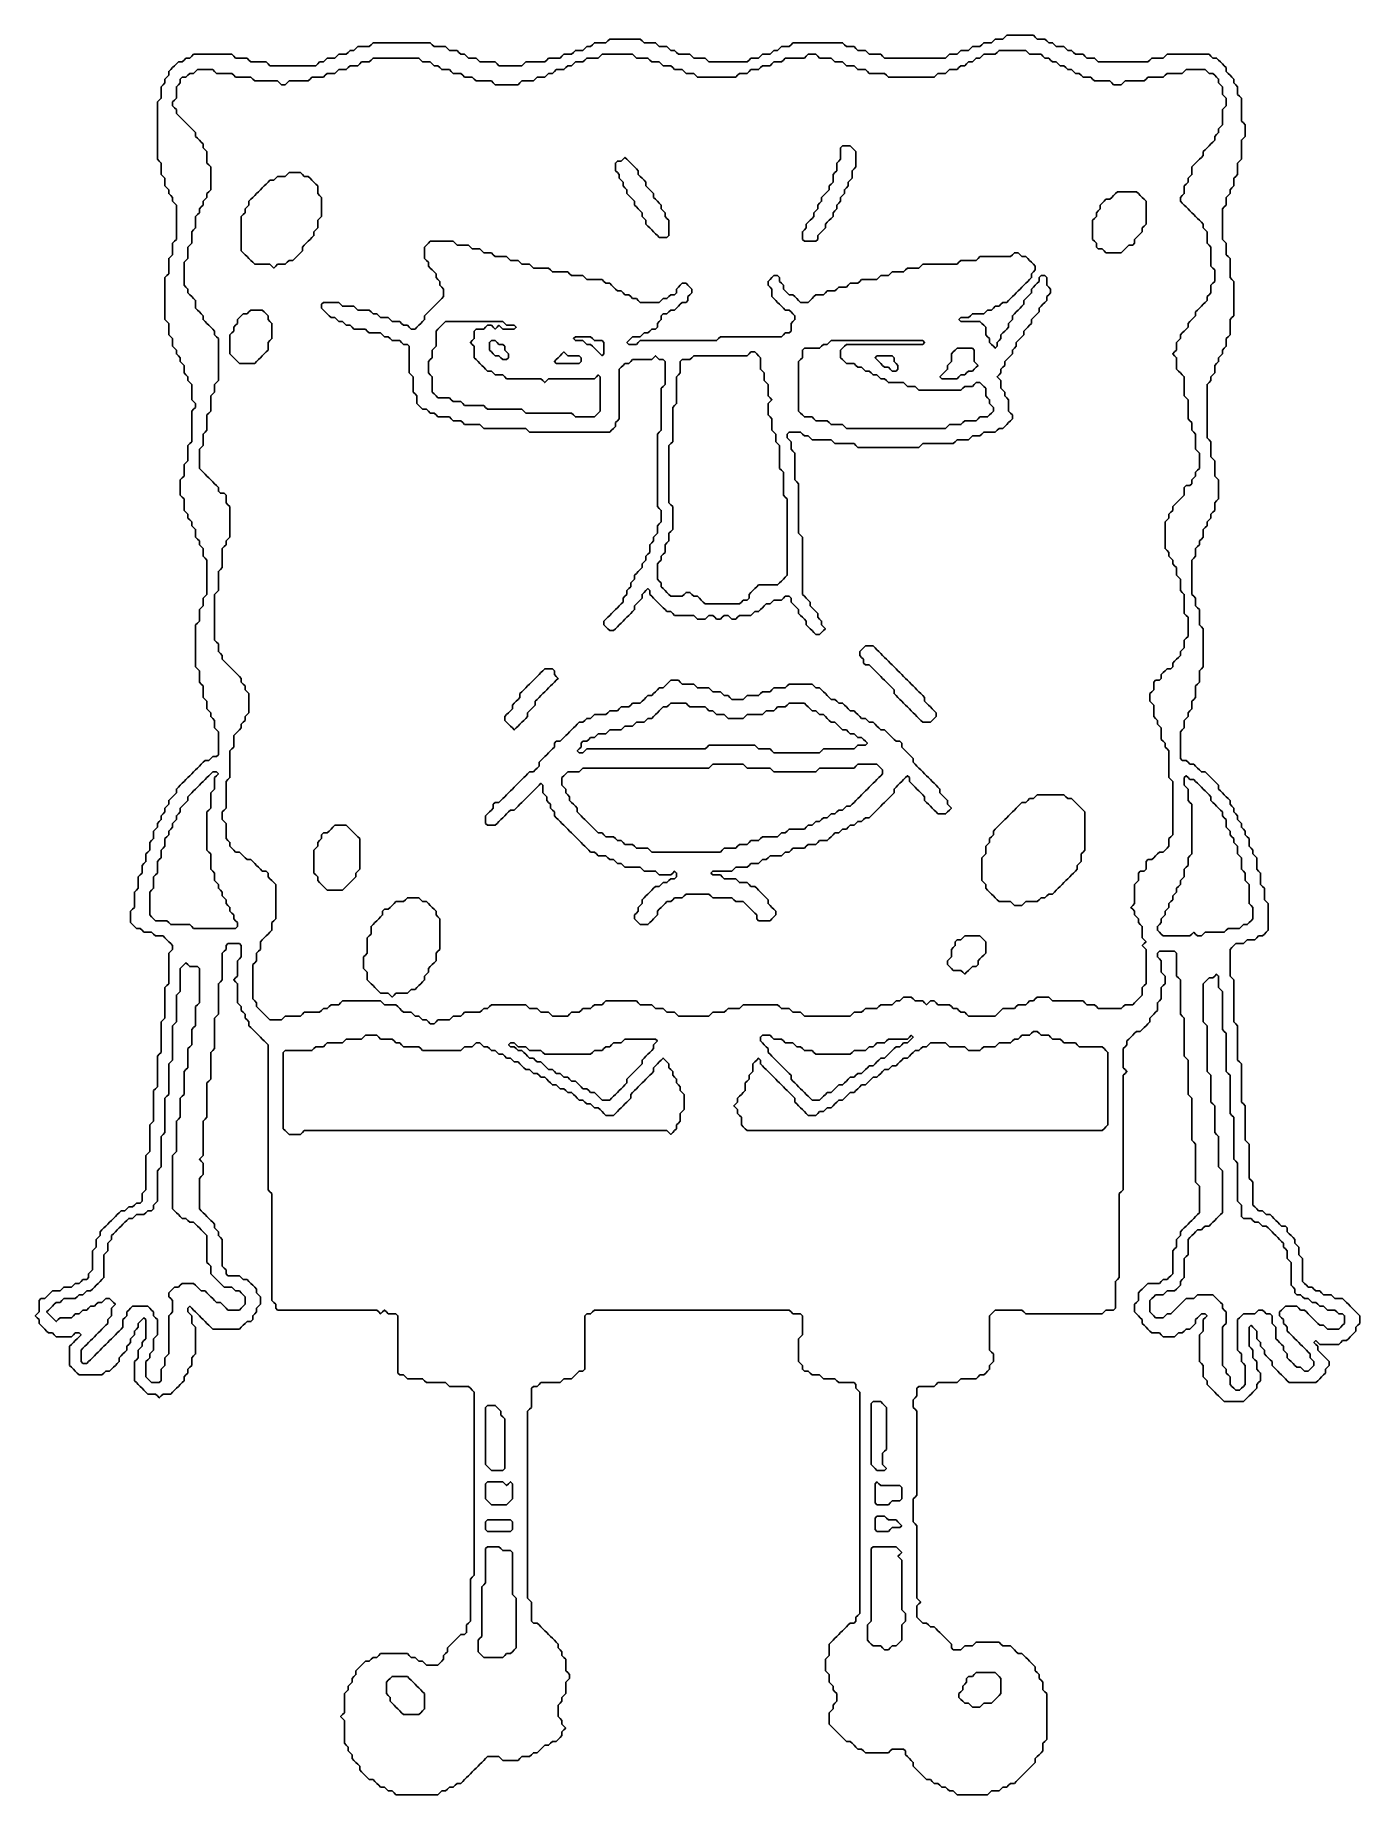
# Model space of a CAD drawing. Extents: x 33 to 125, y 19 to 141.
import ezdxf

# ---------------------------------------------------------------- set-up
doc = ezdxf.new("R2010")
doc.units = 0

msp = doc.modelspace()

# ---------------------------------------------------------------- linework, layer by layer
at = {"layer": 'Layer 1', "color": 7}
for points in [[(99.218625, 18.653301), (98.954042, 18.653301), (98.689459, 18.653301), (98.424876, 18.653301), (98.160293, 18.653301), (97.89571, 18.653301), (97.631127, 18.653301), (97.366544, 18.653301), (97.101961, 18.653301), (96.96967, 18.785593), (96.837378, 18.917884), (96.572795, 18.917884), (96.440504, 19.050176), (96.308212, 19.182468), (96.043629, 19.182468), (95.911338, 19.314759), (95.779046, 19.44705), (95.514463, 19.44705), (95.382171, 19.579342), (95.24988, 19.711634), (94.985297, 19.711634), (94.853006, 19.843925), (94.720714, 19.976216), (94.588423, 20.108508), (94.456131, 20.240799), (94.32384, 20.373091), (94.191548, 20.505382), (94.059257, 20.637674), (94.059257, 20.902257), (93.926965, 21.034548), (93.794674, 21.16684), (93.662382, 21.299131), (93.530091, 21.431423), (93.530091, 21.696006), (93.397799, 21.828297), (93.133216, 21.828297), (92.868633, 21.828297), (92.60405, 21.828297), (92.471759, 21.696006), (92.339467, 21.563715), (92.074884, 21.563715), (91.810301, 21.563715), (91.545718, 21.563715), (91.281135, 21.563715), (91.016552, 21.563715), (90.751969, 21.563715), (90.619678, 21.696006), (90.487386, 21.828297), (90.222803, 21.828297), (90.090512, 21.960589), (89.95822, 22.092881), (89.825929, 22.225172), (89.693637, 22.357463), (89.429054, 22.357463), (89.296762, 22.489755), (89.164471, 22.622046), (89.032179, 22.754338), (88.899888, 22.886629), (88.767597, 23.018921), (88.635305, 23.151212), (88.503014, 23.283504), (88.370722, 23.415796), (88.238431, 23.548087), (88.238431, 23.81267), (88.238431, 24.077253), (88.238431, 24.341836), (88.370722, 24.474127), (88.503014, 24.606419), (88.503014, 24.871002), (88.635305, 25.003293), (88.767597, 25.135585), (88.767597, 25.400168), (88.767597, 25.664751), (88.635305, 25.797043), (88.503014, 25.929334), (88.503014, 26.193917), (88.370722, 26.326209), (88.238431, 26.4585), (88.238431, 26.723083), (88.238431, 26.987666), (88.106139, 27.119957), (87.973848, 27.252249), (87.973848, 27.516832), (87.973848, 27.781415), (87.973848, 28.045998), (88.106139, 28.17829), (88.238431, 28.310581), (88.238431, 28.575164), (88.238431, 28.839747), (88.238431, 29.10433), (88.370722, 29.236621), (88.503014, 29.368913), (88.635305, 29.501205), (88.767597, 29.633496), (88.899888, 29.765787), (89.032179, 29.898079), (89.164471, 30.030371), (89.296762, 30.162662), (89.429054, 30.294953), (89.561346, 30.427245), (89.693637, 30.559537), (89.95822, 30.559537), (90.090512, 30.691828), (90.090512, 30.956411), (90.222803, 31.088702), (90.355095, 31.220994), (90.355095, 31.485577), (90.355095, 31.75016), (90.355095, 32.014743), (90.355095, 32.279326), (90.355095, 32.543909), (90.355095, 32.808492), (90.355095, 33.073075), (90.355095, 33.337658), (90.355095, 33.602241), (90.355095, 33.866824), (90.355095, 34.131407), (90.355095, 34.39599), (90.355095, 34.660573), (90.355095, 34.925156), (90.355095, 35.189739), (90.355095, 35.454322), (90.355095, 35.718905), (90.355095, 35.983488), (90.355095, 36.248071), (90.355095, 36.512654), (90.355095, 36.777237), (90.355095, 37.04182), (90.355095, 37.306403), (90.355095, 37.570986), (90.355095, 37.835569), (90.355095, 38.100152), (90.355095, 38.364735), (90.355095, 38.629318), (90.355095, 38.893901), (90.355095, 39.158484), (90.355095, 39.423067), (90.355095, 39.68765), (90.355095, 39.952233), (90.355095, 40.216816), (90.355095, 40.481399), (90.355095, 40.745982), (90.355095, 41.010565), (90.355095, 41.275148), (90.355095, 41.539731), (90.355095, 41.804314), (90.355095, 42.068897), (90.355095, 42.33348), (90.355095, 42.598063), (90.355095, 42.862646), (90.355095, 43.127229), (90.355095, 43.391812), (90.355095, 43.656395), (90.355095, 43.920978), (90.355095, 44.185561), (90.355095, 44.450144), (90.355095, 44.714727), (90.355095, 44.97931), (90.355095, 45.243893), (90.355095, 45.508476), (90.355095, 45.773059), (90.355095, 46.037642), (90.355095, 46.302225), (90.355095, 46.566808), (90.222803, 46.699099), (90.090512, 46.831391), (90.090512, 47.095974), (89.95822, 47.228265), (89.693637, 47.228265), (89.429054, 47.228265), (89.164471, 47.228265), (88.899888, 47.228265), (88.767597, 47.360557), (88.635305, 47.492848), (88.370722, 47.492848), (88.106139, 47.492848), (87.841556, 47.492848), (87.709265, 47.62514), (87.576973, 47.757431), (87.31239, 47.757431), (87.047807, 47.757431), (86.915515, 47.889723), (86.783224, 48.022014), (86.518641, 48.022014), (86.38635, 48.154306), (86.38635, 48.418889), (86.254058, 48.551181), (86.121767, 48.683472), (86.121767, 48.948055), (86.121767, 49.212638), (86.121767, 49.477221), (86.121767, 49.741804), (86.121767, 50.006387), (86.121767, 50.27097), (86.254058, 50.403261), (86.38635, 50.535553), (86.38635, 50.800136), (86.38635, 51.064719), (86.38635, 51.329302), (86.38635, 51.593885), (86.38635, 51.858468), (86.254058, 51.990759), (85.989475, 51.990759), (85.724892, 51.990759), (85.592601, 52.123051), (85.460309, 52.255342), (85.195726, 52.255342), (84.931143, 52.255342), (84.66656, 52.255342), (84.401977, 52.255342), (84.137394, 52.255342), (83.872811, 52.255342), (83.608228, 52.255342), (83.343645, 52.255342), (83.079062, 52.255342), (82.814479, 52.255342), (82.549896, 52.255342), (82.285313, 52.255342), (82.02073, 52.255342), (81.756147, 52.255342), (81.491564, 52.255342), (81.226981, 52.255342), (80.962398, 52.255342), (80.697815, 52.255342), (80.433232, 52.255342), (80.168649, 52.255342), (79.904066, 52.255342), (79.639483, 52.255342), (79.3749, 52.255342), (79.110317, 52.255342), (78.845734, 52.255342), (78.581151, 52.255342), (78.316568, 52.255342), (78.051985, 52.255342), (77.787402, 52.255342), (77.522819, 52.255342), (77.258236, 52.255342), (76.993653, 52.255342), (76.72907, 52.255342), (76.464487, 52.255342), (76.199904, 52.255342), (75.935321, 52.255342), (75.670738, 52.255342), (75.406155, 52.255342), (75.141572, 52.255342), (74.876989, 52.255342), (74.612406, 52.255342), (74.347823, 52.255342), (74.08324, 52.255342), (73.818657, 52.255342), (73.554074, 52.255342), (73.289491, 52.255342), (73.024908, 52.255342), (72.760325, 52.255342), (72.495742, 52.255342), (72.231159, 52.255342), (71.966576, 52.255342), (71.834285, 52.123051), (71.701993, 51.990759), (71.43741, 51.990759), (71.305119, 51.858468), (71.305119, 51.593885), (71.305119, 51.329302), (71.305119, 51.064719), (71.305119, 50.800136), (71.305119, 50.535553), (71.305119, 50.27097), (71.305119, 50.006387), (71.305119, 49.741804), (71.305119, 49.477221), (71.305119, 49.212638), (71.305119, 48.948055), (71.305119, 48.683472), (71.305119, 48.418889), (71.305119, 48.154306), (71.172827, 48.022014), (70.908244, 48.022014), (70.775953, 47.889723), (70.643661, 47.757431), (70.51137, 47.62514), (70.379078, 47.492848), (70.114495, 47.492848), (69.849912, 47.492848), (69.717621, 47.360557), (69.585329, 47.228265), (69.320746, 47.228265), (69.056163, 47.228265), (68.79158, 47.228265), (68.526997, 47.228265), (68.262414, 47.228265), (68.130122, 47.095974), (67.997831, 46.963682), (67.733248, 46.963682), (67.600957, 46.831391), (67.600957, 46.566808), (67.600957, 46.302225), (67.600957, 46.037642), (67.600957, 45.773059), (67.600957, 45.508476), (67.468665, 45.376184), (67.336374, 45.243893), (67.336374, 44.97931), (67.336374, 44.714727), (67.336374, 44.450144), (67.336374, 44.185561), (67.336374, 43.920978), (67.336374, 43.656395), (67.336374, 43.391812), (67.336374, 43.127229), (67.336374, 42.862646), (67.336374, 42.598063), (67.336374, 42.33348), (67.336374, 42.068897), (67.336374, 41.804314), (67.336374, 41.539731), (67.336374, 41.275148), (67.336374, 41.010565), (67.336374, 40.745982), (67.336374, 40.481399), (67.336374, 40.216816), (67.336374, 39.952233), (67.336374, 39.68765), (67.336374, 39.423067), (67.336374, 39.158484), (67.336374, 38.893901), (67.336374, 38.629318), (67.336374, 38.364735), (67.336374, 38.100152), (67.336374, 37.835569), (67.336374, 37.570986), (67.336374, 37.306403), (67.336374, 37.04182), (67.336374, 36.777237), (67.336374, 36.512654), (67.336374, 36.248071), (67.336374, 35.983488), (67.336374, 35.718905), (67.336374, 35.454322), (67.336374, 35.189739), (67.336374, 34.925156), (67.336374, 34.660573), (67.336374, 34.39599), (67.336374, 34.131407), (67.336374, 33.866824), (67.336374, 33.602241), (67.336374, 33.337658), (67.336374, 33.073075), (67.336374, 32.808492), (67.336374, 32.543909), (67.336374, 32.279326), (67.468665, 32.147034), (67.600957, 32.014743), (67.600957, 31.75016), (67.600957, 31.485577), (67.600957, 31.220994), (67.600957, 30.956411), (67.600957, 30.691828), (67.733248, 30.559537), (67.997831, 30.559537), (68.130122, 30.427245), (68.262414, 30.294953), (68.394706, 30.162662), (68.526997, 30.030371), (68.659289, 29.898079), (68.79158, 29.765787), (68.923872, 29.633496), (69.056163, 29.501205), (69.188455, 29.368913), (69.320746, 29.236621), (69.453038, 29.10433), (69.453038, 28.839747), (69.585329, 28.707455), (69.717621, 28.575164), (69.717621, 28.310581), (69.849912, 28.17829), (69.982203, 28.045998), (69.982203, 27.781415), (69.982203, 27.516832), (69.982203, 27.252249), (70.114495, 27.119957), (70.246786, 26.987666), (70.246786, 26.723083), (70.114495, 26.590791), (69.982203, 26.4585), (69.982203, 26.193917), (69.982203, 25.929334), (69.982203, 25.664751), (69.849912, 25.532459), (69.717621, 25.400168), (69.717621, 25.135585), (69.585329, 25.003293), (69.453038, 24.871002), (69.453038, 24.606419), (69.453038, 24.341836), (69.453038, 24.077253), (69.585329, 23.944962), (69.717621, 23.81267), (69.717621, 23.548087), (69.849912, 23.415796), (69.982203, 23.283504), (69.849912, 23.151212), (69.717621, 23.018921), (69.717621, 22.754338), (69.585329, 22.622046), (69.453038, 22.489755), (69.320746, 22.357463), (69.056163, 22.357463), (68.923872, 22.225172), (68.79158, 22.092881), (68.526997, 22.092881), (68.394706, 21.960589), (68.262414, 21.828297), (68.130122, 21.696006), (67.997831, 21.563715), (67.733248, 21.563715), (67.600957, 21.431423), (67.468665, 21.299131), (67.204082, 21.299131), (66.939499, 21.299131), (66.807208, 21.16684), (66.674916, 21.034548), (66.410333, 21.034548), (66.14575, 21.034548), (65.881167, 21.034548), (65.616584, 21.034548), (65.484293, 21.16684), (65.352001, 21.299131), (65.087418, 21.299131), (64.822835, 21.299131), (64.558252, 21.299131), (64.425961, 21.16684), (64.293669, 21.034548), (64.161378, 20.902257), (64.029086, 20.769965), (63.896795, 20.637674), (63.764503, 20.505382), (63.632212, 20.373091), (63.49992, 20.240799), (63.367629, 20.108508), (63.235337, 19.976216), (63.103046, 19.843925), (62.970754, 19.711634), (62.838463, 19.579342), (62.706171, 19.44705), (62.441588, 19.44705), (62.309297, 19.314759), (62.177005, 19.182468), (61.912422, 19.182468), (61.780131, 19.050176), (61.647839, 18.917884), (61.383256, 18.917884), (61.250965, 18.785593), (61.118673, 18.653301), (60.85409, 18.653301), (60.589507, 18.653301), (60.324924, 18.653301), (60.060341, 18.653301), (59.795758, 18.653301), (59.531175, 18.653301), (59.266592, 18.653301), (59.002009, 18.653301), (58.737426, 18.653301), (58.472843, 18.653301), (58.20826, 18.653301), (58.075969, 18.785593), (57.943677, 18.917884), (57.679094, 18.917884), (57.546803, 19.050176), (57.414511, 19.182468), (57.149928, 19.182468), (57.017637, 19.314759), (56.885345, 19.44705), (56.753054, 19.579342), (56.620762, 19.711634), (56.356179, 19.711634), (56.223888, 19.843925), (56.091596, 19.976216), (55.959305, 20.108508), (55.827013, 20.240799), (55.694721, 20.373091), (55.694721, 20.637674), (55.56243, 20.769965), (55.430139, 20.902257), (55.297847, 21.034548), (55.165556, 21.16684), (55.165556, 21.431423), (55.033264, 21.563715), (54.900973, 21.696006), (54.900973, 21.960589), (54.768681, 22.092881), (54.636389, 22.225172), (54.636389, 22.489755), (54.636389, 22.754338), (54.636389, 23.018921), (54.636389, 23.283504), (54.636389, 23.548087), (54.636389, 23.81267), (54.504098, 23.944962), (54.371807, 24.077253), (54.504098, 24.209544), (54.636389, 24.341836), (54.636389, 24.606419), (54.636389, 24.871002), (54.636389, 25.135585), (54.636389, 25.400168), (54.636389, 25.664751), (54.768681, 25.797043), (54.900973, 25.929334), (54.900973, 26.193917), (55.033264, 26.326209), (55.165556, 26.4585), (55.165556, 26.723083), (55.297847, 26.855374), (55.430139, 26.987666), (55.430139, 27.252249), (55.56243, 27.38454), (55.694721, 27.516832), (55.827013, 27.649124), (55.959305, 27.781415), (56.091596, 27.913706), (56.356179, 27.913706), (56.488471, 28.045998), (56.620762, 28.17829), (56.885345, 28.17829), (57.017637, 28.310581), (57.149928, 28.442872), (57.414511, 28.442872), (57.679094, 28.442872), (57.943677, 28.442872), (58.20826, 28.442872), (58.472843, 28.442872), (58.737426, 28.442872), (59.002009, 28.442872), (59.134301, 28.310581), (59.266592, 28.17829), (59.531175, 28.17829), (59.663467, 28.045998), (59.795758, 27.913706), (60.060341, 27.913706), (60.192633, 27.781415), (60.324924, 27.649124), (60.589507, 27.649124), (60.85409, 27.649124), (61.118673, 27.649124), (61.250965, 27.781415), (61.383256, 27.913706), (61.515548, 28.045998), (61.515548, 28.310581), (61.647839, 28.442872), (61.780131, 28.575164), (61.780131, 28.839747), (61.912422, 28.972038), (62.044714, 29.10433), (62.177005, 29.236621), (62.309297, 29.368913), (62.441588, 29.501205), (62.57388, 29.633496), (62.706171, 29.765787), (62.970754, 29.765787), (63.103046, 29.898079), (63.103046, 30.162662), (63.103046, 30.427245), (63.235337, 30.559537), (63.367629, 30.691828), (63.367629, 30.956411), (63.367629, 31.220994), (63.367629, 31.485577), (63.367629, 31.75016), (63.367629, 32.014743), (63.367629, 32.279326), (63.367629, 32.543909), (63.367629, 32.808492), (63.367629, 33.073075), (63.367629, 33.337658), (63.367629, 33.602241), (63.49992, 33.734533), (63.632212, 33.866824), (63.632212, 34.131407), (63.632212, 34.39599), (63.632212, 34.660573), (63.632212, 34.925156), (63.632212, 35.189739), (63.632212, 35.454322), (63.632212, 35.718905), (63.632212, 35.983488), (63.632212, 36.248071), (63.632212, 36.512654), (63.632212, 36.777237), (63.632212, 37.04182), (63.632212, 37.306403), (63.632212, 37.570986), (63.632212, 37.835569), (63.632212, 38.100152), (63.632212, 38.364735), (63.632212, 38.629318), (63.632212, 38.893901), (63.632212, 39.158484), (63.632212, 39.423067), (63.632212, 39.68765), (63.632212, 39.952233), (63.632212, 40.216816), (63.632212, 40.481399), (63.632212, 40.745982), (63.632212, 41.010565), (63.632212, 41.275148), (63.632212, 41.539731), (63.632212, 41.804314), (63.632212, 42.068897), (63.632212, 42.33348), (63.632212, 42.598063), (63.632212, 42.862646), (63.632212, 43.127229), (63.632212, 43.391812), (63.632212, 43.656395), (63.632212, 43.920978), (63.632212, 44.185561), (63.632212, 44.450144), (63.632212, 44.714727), (63.632212, 44.97931), (63.632212, 45.243893), (63.632212, 45.508476), (63.632212, 45.773059), (63.632212, 46.037642), (63.632212, 46.302225), (63.632212, 46.566808), (63.49992, 46.699099), (63.367629, 46.831391), (63.235337, 46.963682), (62.970754, 46.963682), (62.706171, 46.963682), (62.441588, 46.963682), (62.177005, 46.963682), (61.912422, 46.963682), (61.780131, 47.095974), (61.647839, 47.228265), (61.383256, 47.228265), (61.118673, 47.228265), (60.85409, 47.228265), (60.589507, 47.228265), (60.324924, 47.228265), (60.192633, 47.360557), (60.060341, 47.492848), (59.795758, 47.492848), (59.531175, 47.492848), (59.266592, 47.492848), (59.002009, 47.492848), (58.869718, 47.62514), (58.737426, 47.757431), (58.472843, 47.757431), (58.340552, 47.889723), (58.340552, 48.154306), (58.340552, 48.418889), (58.340552, 48.683472), (58.340552, 48.948055), (58.340552, 49.212638), (58.340552, 49.477221), (58.340552, 49.741804), (58.340552, 50.006387), (58.340552, 50.27097), (58.340552, 50.535553), (58.340552, 50.800136), (58.340552, 51.064719), (58.340552, 51.329302), (58.340552, 51.593885), (58.340552, 51.858468), (58.20826, 51.990759), (57.943677, 51.990759), (57.679094, 51.990759), (57.546803, 52.123051), (57.414511, 52.255342), (57.28222, 52.123051), (57.149928, 51.990759), (57.017637, 52.123051), (56.885345, 52.255342), (56.620762, 52.255342), (56.356179, 52.255342), (56.091596, 52.255342), (55.827013, 52.255342), (55.56243, 52.255342), (55.297847, 52.255342), (55.033264, 52.255342), (54.768681, 52.255342), (54.504098, 52.255342), (54.239515, 52.255342), (53.974932, 52.255342), (53.710349, 52.255342), (53.445766, 52.255342), (53.181183, 52.255342), (52.9166, 52.255342), (52.652017, 52.255342), (52.387434, 52.255342), (52.122851, 52.255342), (51.858268, 52.255342), (51.593685, 52.255342), (51.329102, 52.255342), (51.064519, 52.255342), (50.799936, 52.255342), (50.535353, 52.255342), (50.27077, 52.255342), (50.006187, 52.255342), (49.873896, 52.387634), (49.873896, 52.652217), (49.741604, 52.784509), (49.609313, 52.9168), (49.609313, 53.181383), (49.609313, 53.445966), (49.609313, 53.710549), (49.609313, 53.975132), (49.609313, 54.239715), (49.609313, 54.504298), (49.609313, 54.768881), (49.609313, 55.033464), (49.609313, 55.298047), (49.609313, 55.56263), (49.609313, 55.827213), (49.609313, 56.091796), (49.609313, 56.356379), (49.609313, 56.620962), (49.609313, 56.885545), (49.609313, 57.150128), (49.609313, 57.414711), (49.609313, 57.679294), (49.609313, 57.943877), (49.609313, 58.20846), (49.609313, 58.473043), (49.609313, 58.737626), (49.609313, 59.002209), (49.609313, 59.266792), (49.609313, 59.531375), (49.609313, 59.795958), (49.609313, 60.060541), (49.609313, 60.325124), (49.477021, 60.457415), (49.344729, 60.589707), (49.344729, 60.85429), (49.344729, 61.118873), (49.344729, 61.383456), (49.344729, 61.648039), (49.344729, 61.912622), (49.344729, 62.177205), (49.344729, 62.441788), (49.344729, 62.706371), (49.344729, 62.970954), (49.344729, 63.235537), (49.344729, 63.50012), (49.344729, 63.764703), (49.344729, 64.029286), (49.344729, 64.293869), (49.344729, 64.558452), (49.344729, 64.823035), (49.344729, 65.087618), (49.344729, 65.352201), (49.344729, 65.616784), (49.344729, 65.881367), (49.344729, 66.14595), (49.344729, 66.410533), (49.344729, 66.675116), (49.344729, 66.939699), (49.344729, 67.204282), (49.344729, 67.468865), (49.344729, 67.733448), (49.344729, 67.998031), (49.344729, 68.262614), (49.344729, 68.527197), (49.344729, 68.79178), (49.344729, 69.056363), (49.344729, 69.320946), (49.344729, 69.585529), (49.344729, 69.850112), (49.344729, 70.114695), (49.344729, 70.379278), (49.344729, 70.643861), (49.212438, 70.776152), (49.080147, 70.908444), (48.947855, 71.040735), (48.815564, 71.173027), (48.683272, 71.305318), (48.550981, 71.43761), (48.418689, 71.569902), (48.286397, 71.702193), (48.154106, 71.834485), (48.021815, 71.966776), (48.021815, 72.231359), (47.889523, 72.36365), (47.757232, 72.495942), (47.757232, 72.760525), (47.62494, 72.892816), (47.492649, 73.025108), (47.492649, 73.289691), (47.360357, 73.421982), (47.228065, 73.554274), (47.228065, 73.818857), (47.228065, 74.08344), (47.228065, 74.348023), (47.228065, 74.612606), (47.228065, 74.877189), (47.095774, 75.00948), (46.963483, 75.141772), (47.095774, 75.274063), (47.228065, 75.406355), (47.228065, 75.670938), (47.228065, 75.935521), (47.228065, 76.200104), (47.228065, 76.464687), (47.360357, 76.596978), (47.492649, 76.72927), (47.492649, 76.993853), (47.492649, 77.258436), (47.492649, 77.523019), (47.360357, 77.65531), (47.095774, 77.65531), (46.831191, 77.65531), (46.566608, 77.65531), (46.434317, 77.523019), (46.434317, 77.258436), (46.302025, 77.126144), (46.169733, 76.993853), (46.169733, 76.72927), (46.169733, 76.464687), (46.169733, 76.200104), (46.169733, 75.935521), (46.169733, 75.670938), (46.169733, 75.406355), (46.169733, 75.141772), (46.037442, 75.00948), (45.905151, 74.877189), (45.905151, 74.612606), (45.905151, 74.348023), (45.905151, 74.08344), (45.905151, 73.818857), (45.905151, 73.554274), (45.905151, 73.289691), (45.905151, 73.025108), (45.905151, 72.760525), (45.772859, 72.628233), (45.640568, 72.495942), (45.640568, 72.231359), (45.640568, 71.966776), (45.640568, 71.702193), (45.640568, 71.43761), (45.640568, 71.173027), (45.640568, 70.908444), (45.640568, 70.643861), (45.640568, 70.379278), (45.508276, 70.246986), (45.375985, 70.114695), (45.375985, 69.850112), (45.375985, 69.585529), (45.375985, 69.320946), (45.375985, 69.056363), (45.375985, 68.79178), (45.375985, 68.527197), (45.375985, 68.262614), (45.243693, 68.130322), (45.111401, 67.998031), (45.111401, 67.733448), (45.111401, 67.468865), (45.111401, 67.204282), (45.111401, 66.939699), (45.111401, 66.675116), (45.111401, 66.410533), (45.111401, 66.14595), (45.111401, 65.881367), (45.111401, 65.616784), (44.97911, 65.484493), (44.846819, 65.352201), (44.846819, 65.087618), (44.846819, 64.823035), (44.846819, 64.558452), (44.846819, 64.293869), (44.846819, 64.029286), (44.846819, 63.764703), (44.846819, 63.50012), (44.846819, 63.235537), (44.846819, 62.970954), (44.714527, 62.838662), (44.582236, 62.706371), (44.714527, 62.574079), (44.846819, 62.441788), (44.846819, 62.177205), (44.846819, 61.912622), (44.846819, 61.648039), (44.714527, 61.515747), (44.582236, 61.383456), (44.582236, 61.118873), (44.582236, 60.85429), (44.582236, 60.589707), (44.582236, 60.325124), (44.582236, 60.060541), (44.582236, 59.795958), (44.582236, 59.531375), (44.582236, 59.266792), (44.714527, 59.134501), (44.846819, 59.002209), (44.97911, 58.869917), (45.111401, 58.737626), (45.243693, 58.605334), (45.375985, 58.473043), (45.508276, 58.340751), (45.640568, 58.20846), (45.640568, 57.943877), (45.772859, 57.811585), (45.905151, 57.679294), (45.905151, 57.414711), (46.037442, 57.282419), (46.169733, 57.150128), (46.169733, 56.885545), (46.169733, 56.620962), (46.169733, 56.356379), (46.169733, 56.091796), (46.169733, 55.827213), (46.169733, 55.56263), (46.169733, 55.298047), (46.302025, 55.165755), (46.434317, 55.033464), (46.434317, 54.768881), (46.566608, 54.636589), (46.831191, 54.636589), (47.095774, 54.636589), (47.360357, 54.636589), (47.492649, 54.504298), (47.62494, 54.372006), (47.889523, 54.372006), (48.021815, 54.239715), (48.154106, 54.107423), (48.286397, 53.975132), (48.418689, 53.84284), (48.550981, 53.710549), (48.550981, 53.445966), (48.683272, 53.313674), (48.815564, 53.181383), (48.815564, 52.9168), (48.815564, 52.652217), (48.683272, 52.519925), (48.550981, 52.387634), (48.550981, 52.123051), (48.418689, 51.990759), (48.286397, 51.858468), (48.286397, 51.593885), (48.154106, 51.461593), (47.889523, 51.461593), (47.757232, 51.329302), (47.62494, 51.19701), (47.492649, 51.064719), (47.360357, 50.932427), (47.095774, 50.932427), (46.831191, 50.932427), (46.566608, 50.932427), (46.302025, 50.932427), (46.037442, 50.932427), (45.772859, 50.932427), (45.508276, 50.932427), (45.375985, 51.064719), (45.243693, 51.19701), (45.111401, 51.329302), (44.97911, 51.461593), (44.846819, 51.593885), (44.714527, 51.726176), (44.582236, 51.858468), (44.449944, 51.990759), (44.317653, 52.123051), (44.185361, 52.255342), (44.053069, 52.387634), (43.920778, 52.519925), (43.788487, 52.387634), (43.788487, 52.123051), (43.920778, 51.990759), (44.053069, 51.858468), (44.053069, 51.593885), (44.053069, 51.329302), (44.185361, 51.19701), (44.317653, 51.064719), (44.317653, 50.800136), (44.317653, 50.535553), (44.317653, 50.27097), (44.317653, 50.006387), (44.317653, 49.741804), (44.317653, 49.477221), (44.317653, 49.212638), (44.185361, 49.080346), (44.053069, 48.948055), (44.053069, 48.683472), (44.053069, 48.418889), (43.920778, 48.286597), (43.788487, 48.154306), (43.788487, 47.889723), (43.656195, 47.757431), (43.523904, 47.62514), (43.523904, 47.360557), (43.391612, 47.228265), (43.259321, 47.095974), (43.127029, 46.963682), (42.994737, 46.831391), (42.862446, 46.699099), (42.730155, 46.566808), (42.597863, 46.434517), (42.33328, 46.434517), (42.068697, 46.434517), (41.936405, 46.302225), (41.804114, 46.169933), (41.671823, 46.302225), (41.539531, 46.434517), (41.274948, 46.434517), (41.010365, 46.434517), (40.878073, 46.566808), (40.745782, 46.699099), (40.613491, 46.831391), (40.481199, 46.963682), (40.348908, 47.095974), (40.216616, 47.228265), (40.084325, 47.360557), (40.084325, 47.62514), (40.084325, 47.889723), (40.084325, 48.154306), (40.084325, 48.418889), (40.084325, 48.683472), (40.216616, 48.815763), (40.348908, 48.948055), (40.348908, 49.212638), (40.348908, 49.477221), (40.481199, 49.609512), (40.613491, 49.741804), (40.613491, 50.006387), (40.745782, 50.138678), (40.878073, 50.27097), (40.878073, 50.535553), (40.878073, 50.800136), (40.878073, 51.064719), (40.878073, 51.329302), (40.878073, 51.593885), (40.745782, 51.726176), (40.613491, 51.593885), (40.481199, 51.461593), (40.348908, 51.329302), (40.348908, 51.064719), (40.216616, 50.932427), (40.084325, 50.800136), (40.084325, 50.535553), (39.952033, 50.403261), (39.819741, 50.27097), (39.819741, 50.006387), (39.68745, 49.874095), (39.555159, 49.741804), (39.555159, 49.477221), (39.422867, 49.344929), (39.290576, 49.212638), (39.158284, 49.080346), (39.025993, 48.948055), (39.025993, 48.683472), (38.893701, 48.551181), (38.761409, 48.418889), (38.629118, 48.286597), (38.496827, 48.154306), (38.364535, 48.022014), (38.099952, 48.022014), (37.967661, 47.889723), (37.835369, 47.757431), (37.570786, 47.757431), (37.306203, 47.757431), (37.04162, 47.757431), (36.777037, 47.757431), (36.512454, 47.757431), (36.247871, 47.757431), (36.11558, 47.889723), (35.983288, 48.022014), (35.850997, 48.154306), (35.718705, 48.286597), (35.586413, 48.418889), (35.586413, 48.683472), (35.586413, 48.948055), (35.586413, 49.212638), (35.586413, 49.477221), (35.586413, 49.741804), (35.718705, 49.874095), (35.850997, 50.006387), (35.983288, 50.138678), (36.11558, 50.27097), (36.247871, 50.403261), (36.380163, 50.535553), (36.247871, 50.667845), (35.983288, 50.667845), (35.850997, 50.535553), (35.718705, 50.403261), (35.454122, 50.403261), (35.189539, 50.403261), (34.924956, 50.403261), (34.660373, 50.403261), (34.528081, 50.535553), (34.39579, 50.667845), (34.131207, 50.667845), (33.998916, 50.800136), (33.866624, 50.932427), (33.734333, 51.064719), (33.602041, 51.19701), (33.469749, 51.329302), (33.469749, 51.593885), (33.337458, 51.726176), (33.205167, 51.858468), (33.337458, 51.990759), (33.469749, 52.123051), (33.469749, 52.387634), (33.469749, 52.652217), (33.469749, 52.9168), (33.602041, 53.049091), (33.866624, 53.049091), (33.998916, 53.181383), (34.131207, 53.313674), (34.263499, 53.445966), (34.39579, 53.578257), (34.660373, 53.578257), (34.924956, 53.578257), (35.057248, 53.710549), (35.189539, 53.84284), (35.454122, 53.84284), (35.718705, 53.84284), (35.850997, 53.975132), (35.983288, 54.107423), (36.247871, 54.107423), (36.380163, 54.239715), (36.512454, 54.372006), (36.777037, 54.372006), (36.909329, 54.504298), (36.909329, 54.768881), (37.04162, 54.901173), (37.173912, 55.033464), (37.173912, 55.298047), (37.173912, 55.56263), (37.173912, 55.827213), (37.173912, 56.091796), (37.173912, 56.356379), (37.306203, 56.48867), (37.438495, 56.620962), (37.438495, 56.885545), (37.438495, 57.150128), (37.570786, 57.282419), (37.703077, 57.414711), (37.703077, 57.679294), (37.835369, 57.811585), (37.967661, 57.943877), (38.099952, 58.076168), (38.232244, 58.20846), (38.364535, 58.340751), (38.496827, 58.473043), (38.629118, 58.605334), (38.761409, 58.737626), (38.893701, 58.869917), (39.025993, 59.002209), (39.158284, 59.134501), (39.422867, 59.134501), (39.555159, 59.266792), (39.68745, 59.399083), (39.952033, 59.399083), (40.084325, 59.531375), (40.216616, 59.663666), (40.481199, 59.663666), (40.613491, 59.795958), (40.613491, 60.060541), (40.613491, 60.325124), (40.745782, 60.457415), (40.878073, 60.589707), (40.878073, 60.85429), (40.878073, 61.118873), (40.878073, 61.383456), (40.878073, 61.648039), (40.878073, 61.912622), (40.878073, 62.177205), (40.878073, 62.441788), (40.878073, 62.706371), (40.878073, 62.970954), (41.010365, 63.103245), (41.142657, 63.235537), (41.142657, 63.50012), (41.142657, 63.764703), (41.142657, 64.029286), (41.142657, 64.293869), (41.142657, 64.558452), (41.142657, 64.823035), (41.142657, 65.087618), (41.274948, 65.219909), (41.40724, 65.352201), (41.40724, 65.616784), (41.40724, 65.881367), (41.40724, 66.14595), (41.40724, 66.410533), (41.40724, 66.675116), (41.40724, 66.939699), (41.40724, 67.204282), (41.40724, 67.468865), (41.539531, 67.601157), (41.671823, 67.733448), (41.671823, 67.998031), (41.671823, 68.262614), (41.671823, 68.527197), (41.671823, 68.79178), (41.671823, 69.056363), (41.671823, 69.320946), (41.671823, 69.585529), (41.671823, 69.850112), (41.804114, 69.982403), (41.936405, 70.114695), (41.936405, 70.379278), (41.936405, 70.643861), (41.936405, 70.908444), (41.936405, 71.173027), (41.936405, 71.43761), (41.936405, 71.702193), (41.936405, 71.966776), (41.936405, 72.231359), (42.068697, 72.36365), (42.200989, 72.495942), (42.200989, 72.760525), (42.200989, 73.025108), (42.200989, 73.289691), (42.200989, 73.554274), (42.200989, 73.818857), (42.200989, 74.08344), (42.200989, 74.348023), (42.200989, 74.612606), (42.33328, 74.744897), (42.465572, 74.877189), (42.465572, 75.141772), (42.465572, 75.406355), (42.465572, 75.670938), (42.465572, 75.935521), (42.465572, 76.200104), (42.465572, 76.464687), (42.465572, 76.72927), (42.465572, 76.993853), (42.597863, 77.126144), (42.730155, 77.258436), (42.730155, 77.523019), (42.597863, 77.65531), (42.465572, 77.787602), (42.33328, 77.919894), (42.200989, 78.052185), (42.068697, 78.184477), (41.804114, 78.184477), (41.539531, 78.184477), (41.40724, 78.316768), (41.274948, 78.449059), (41.010365, 78.449059), (40.745782, 78.449059), (40.613491, 78.581351), (40.481199, 78.713642), (40.216616, 78.713642), (40.084325, 78.845934), (39.952033, 78.978225), (39.819741, 79.110517), (39.819741, 79.3751), (39.819741, 79.639683), (39.819741, 79.904266), (39.952033, 80.036558), (40.084325, 80.168849), (40.084325, 80.433432), (40.084325, 80.698015), (40.084325, 80.962598), (40.084325, 81.227181), (40.216616, 81.359472), (40.348908, 81.491764), (40.348908, 81.756347), (40.348908, 82.02093), (40.348908, 82.285513), (40.481199, 82.417805), (40.613491, 82.550096), (40.613491, 82.814679), (40.613491, 83.079262), (40.745782, 83.211553), (40.878073, 83.343845), (40.878073, 83.608428), (40.878073, 83.873011), (41.010365, 84.005302), (41.142657, 84.137594), (41.142657, 84.402177), (41.142657, 84.66676), (41.274948, 84.799051), (41.40724, 84.931343), (41.40724, 85.195926), (41.40724, 85.460509), (41.539531, 85.5928), (41.671823, 85.725092), (41.671823, 85.989675), (41.804114, 86.121966), (41.936405, 86.254258), (41.936405, 86.518841), (42.068697, 86.651133), (42.200989, 86.783424), (42.200989, 87.048007), (42.33328, 87.180298), (42.465572, 87.31259), (42.465572, 87.577173), (42.597863, 87.709464), (42.730155, 87.841756), (42.862446, 87.974047), (42.994737, 88.106339), (42.994737, 88.370922), (43.127029, 88.503214), (43.259321, 88.635505), (43.391612, 88.767797), (43.523904, 88.900088), (43.656195, 89.032379), (43.788487, 89.164671), (43.920778, 89.296962), (44.053069, 89.429254), (44.185361, 89.561545), (44.317653, 89.693837), (44.449944, 89.826128), (44.582236, 89.95842), (44.714527, 90.090711), (44.846819, 90.223003), (44.97911, 90.355294), (45.243693, 90.355294), (45.375985, 90.487586), (45.508276, 90.619878), (45.772859, 90.619878), (45.905151, 90.752169), (45.905151, 91.016752), (45.905151, 91.281335), (45.905151, 91.545918), (45.905151, 91.810501), (45.905151, 92.075084), (45.905151, 92.339667), (45.772859, 92.471958), (45.640568, 92.60425), (45.640568, 92.868833), (45.640568, 93.133416), (45.508276, 93.265707), (45.375985, 93.397999), (45.375985, 93.662582), (45.243693, 93.794873), (45.111401, 93.927165), (45.111401, 94.191748), (45.111401, 94.456331), (44.97911, 94.588622), (44.846819, 94.720914), (44.846819, 94.985497), (44.846819, 95.25008), (44.846819, 95.514663), (44.714527, 95.646954), (44.582236, 95.779246), (44.582236, 96.043829), (44.582236, 96.308412), (44.582236, 96.572995), (44.449944, 96.705286), (44.317653, 96.837578), (44.317653, 97.102161), (44.317653, 97.366744), (44.317653, 97.631327), (44.317653, 97.89591), (44.317653, 98.160493), (44.317653, 98.425076), (44.317653, 98.689659), (44.317653, 98.954242), (44.317653, 99.218825), (44.317653, 99.483408), (44.317653, 99.747991), (44.449944, 99.880282), (44.582236, 100.012574), (44.582236, 100.277157), (44.582236, 100.54174), (44.582236, 100.806323), (44.714527, 100.938614), (44.846819, 101.070906), (44.846819, 101.335489), (44.846819, 101.600072), (44.97911, 101.732363), (45.111401, 101.864655), (45.111401, 102.129238), (45.111401, 102.393821), (45.111401, 102.658404), (45.111401, 102.922987), (45.111401, 103.18757), (45.111401, 103.452153), (45.111401, 103.716736), (45.111401, 103.981319), (45.111401, 104.245902), (44.97911, 104.378193), (44.846819, 104.510485), (44.846819, 104.775068), (44.846819, 105.039651), (44.714527, 105.171943), (44.582236, 105.304234), (44.582236, 105.568817), (44.449944, 105.701109), (44.317653, 105.8334), (44.317653, 106.097983), (44.317653, 106.362566), (44.185361, 106.494857), (44.053069, 106.627149), (44.053069, 106.891732), (43.920778, 107.024023), (43.788487, 107.156315), (43.788487, 107.420898), (43.656195, 107.55319), (43.523904, 107.685481), (43.523904, 107.950064), (43.523904, 108.214647), (43.523904, 108.47923), (43.391612, 108.611521), (43.259321, 108.743813), (43.259321, 109.008396), (43.259321, 109.272979), (43.259321, 109.537562), (43.259321, 109.802145), (43.391612, 109.934437), (43.523904, 110.066728), (43.523904, 110.331311), (43.523904, 110.595894), (43.523904, 110.860477), (43.656195, 110.992768), (43.788487, 111.12506), (43.788487, 111.389643), (43.788487, 111.654226), (43.788487, 111.918809), (43.788487, 112.183392), (43.920778, 112.315684), (44.053069, 112.447975), (44.053069, 112.712558), (44.053069, 112.977141), (44.053069, 113.241724), (44.053069, 113.506307), (44.053069, 113.77089), (44.053069, 114.035473), (44.053069, 114.300056), (44.053069, 114.564639), (44.185361, 114.696931), (44.317653, 114.829222), (44.317653, 115.093805), (44.185361, 115.226096), (44.053069, 115.358388), (44.053069, 115.622971), (44.053069, 115.887554), (44.053069, 116.152137), (44.053069, 116.41672), (43.920778, 116.549012), (43.788487, 116.681303), (43.788487, 116.945886), (43.656195, 117.078177), (43.523904, 117.210469), (43.523904, 117.475052), (43.523904, 117.739635), (43.391612, 117.871927), (43.259321, 118.004218), (43.259321, 118.268801), (43.127029, 118.401093), (42.994737, 118.533384), (42.994737, 118.797967), (42.862446, 118.930259), (42.730155, 119.06255), (42.730155, 119.327133), (42.730155, 119.591716), (42.597863, 119.724007), (42.465572, 119.856299), (42.465572, 120.120882), (42.465572, 120.385465), (42.465572, 120.650048), (42.33328, 120.78234), (42.200989, 120.914631), (42.200989, 121.179214), (42.200989, 121.443797), (42.200989, 121.70838), (42.200989, 121.972963), (42.200989, 122.237546), (42.200989, 122.502129), (42.200989, 122.766712), (42.200989, 123.031295), (42.200989, 123.295878), (42.200989, 123.560461), (42.200989, 123.825044), (42.33328, 123.957335), (42.465572, 124.089627), (42.465572, 124.35421), (42.465572, 124.618793), (42.465572, 124.883376), (42.465572, 125.147959), (42.597863, 125.28025), (42.730155, 125.412542), (42.730155, 125.677125), (42.730155, 125.941708), (42.730155, 126.206291), (42.862446, 126.338583), (42.994737, 126.470874), (42.994737, 126.735457), (42.994737, 127.00004), (42.994737, 127.264623), (42.994737, 127.529206), (42.994737, 127.793789), (42.994737, 128.058372), (42.994737, 128.322955), (42.994737, 128.587538), (42.994737, 128.852121), (42.862446, 128.984412), (42.730155, 129.116704), (42.730155, 129.381287), (42.597863, 129.513578), (42.465572, 129.64587), (42.465572, 129.910453), (42.33328, 130.042744), (42.200989, 130.175036), (42.200989, 130.439619), (42.200989, 130.704202), (42.068697, 130.836493), (41.936405, 130.968785), (41.936405, 131.233368), (41.936405, 131.497951), (41.936405, 131.762534), (41.804114, 131.894825), (41.671823, 132.027117), (41.671823, 132.2917), (41.671823, 132.556283), (41.671823, 132.820866), (41.671823, 133.085449), (41.671823, 133.350032), (41.671823, 133.614615), (41.671823, 133.879198), (41.671823, 134.143781), (41.671823, 134.408364), (41.671823, 134.672947), (41.671823, 134.93753), (41.671823, 135.202113), (41.671823, 135.466696), (41.671823, 135.731279), (41.671823, 135.995862), (41.804114, 136.128153), (41.936405, 136.260445), (41.936405, 136.525028), (41.936405, 136.789611), (41.936405, 137.054194), (42.068697, 137.186486), (42.200989, 137.318777), (42.200989, 137.58336), (42.33328, 137.715652), (42.465572, 137.847943), (42.465572, 138.112526), (42.597863, 138.244818), (42.730155, 138.377109), (42.862446, 138.5094), (42.994737, 138.641692), (43.127029, 138.773983), (43.391612, 138.773983), (43.523904, 138.906275), (43.656195, 139.038567), (43.920778, 139.038567), (44.053069, 139.170858), (44.185361, 139.303149), (44.449944, 139.303149), (44.714527, 139.303149), (44.97911, 139.303149), (45.243693, 139.303149), (45.508276, 139.303149), (45.772859, 139.303149), (46.037442, 139.303149), (46.302025, 139.303149), (46.566608, 139.303149), (46.831191, 139.303149), (46.963483, 139.170858), (47.095774, 139.038567), (47.360357, 139.038567), (47.62494, 139.038567), (47.889523, 139.038567), (48.021815, 138.906275), (48.154106, 138.773983), (48.418689, 138.773983), (48.683272, 138.773983), (48.947855, 138.773983), (49.212438, 138.773983), (49.344729, 138.641692), (49.477021, 138.5094), (49.741604, 138.5094), (50.006187, 138.5094), (50.27077, 138.5094), (50.535353, 138.5094), (50.799936, 138.5094), (51.064519, 138.5094), (51.329102, 138.5094), (51.593685, 138.5094), (51.858268, 138.5094), (52.122851, 138.5094), (52.387434, 138.5094), (52.652017, 138.5094), (52.784309, 138.641692), (52.9166, 138.773983), (53.181183, 138.773983), (53.313475, 138.906275), (53.445766, 139.038567), (53.710349, 139.038567), (53.974932, 139.038567), (54.107224, 139.170858), (54.239515, 139.303149), (54.504098, 139.303149), (54.768681, 139.303149), (54.900973, 139.435441), (55.033264, 139.567733), (55.297847, 139.567733), (55.430139, 139.700024), (55.56243, 139.832315), (55.827013, 139.832315), (56.091596, 139.832315), (56.356179, 139.832315), (56.488471, 139.964607), (56.620762, 140.096899), (56.885345, 140.096899), (57.149928, 140.096899), (57.414511, 140.096899), (57.679094, 140.096899), (57.943677, 140.096899), (58.20826, 140.096899), (58.472843, 140.096899), (58.737426, 140.096899), (59.002009, 140.096899), (59.266592, 140.096899), (59.531175, 140.096899), (59.795758, 140.096899), (60.060341, 140.096899), (60.324924, 140.096899), (60.589507, 140.096899), (60.721799, 139.964607), (60.85409, 139.832315), (61.118673, 139.832315), (61.383256, 139.832315), (61.647839, 139.832315), (61.780131, 139.700024), (61.912422, 139.567733), (62.177005, 139.567733), (62.441588, 139.567733), (62.57388, 139.435441), (62.706171, 139.303149), (62.970754, 139.303149), (63.103046, 139.170858), (63.235337, 139.038567), (63.49992, 139.038567), (63.764503, 139.038567), (63.896795, 138.906275), (64.029086, 138.773983), (64.293669, 138.773983), (64.558252, 138.773983), (64.822835, 138.773983), (65.087418, 138.773983), (65.21971, 138.641692), (65.352001, 138.5094), (65.616584, 138.5094), (65.881167, 138.5094), (66.14575, 138.5094), (66.410333, 138.5094), (66.674916, 138.5094), (66.939499, 138.5094), (67.071791, 138.641692), (67.204082, 138.773983), (67.468665, 138.773983), (67.733248, 138.773983), (67.997831, 138.773983), (68.262414, 138.773983), (68.526997, 138.773983), (68.659289, 138.906275), (68.79158, 139.038567), (69.056163, 139.038567), (69.320746, 139.038567), (69.585329, 139.038567), (69.717621, 139.170858), (69.849912, 139.303149), (70.114495, 139.303149), (70.379078, 139.303149), (70.51137, 139.435441), (70.643661, 139.567733), (70.908244, 139.567733), (71.172827, 139.567733), (71.305119, 139.700024), (71.43741, 139.832315), (71.701993, 139.832315), (71.834285, 139.964607), (71.966576, 140.096899), (72.231159, 140.096899), (72.495742, 140.096899), (72.760325, 140.096899), (72.892617, 140.22919), (73.024908, 140.361481), (73.289491, 140.361481), (73.554074, 140.361481), (73.818657, 140.361481), (74.08324, 140.361481), (74.347823, 140.361481), (74.612406, 140.361481), (74.876989, 140.361481), (75.141572, 140.361481), (75.273864, 140.22919), (75.406155, 140.096899), (75.670738, 140.096899), (75.935321, 140.096899), (76.199904, 140.096899), (76.332195, 139.964607), (76.464487, 139.832315), (76.72907, 139.832315), (76.993653, 139.832315), (77.125945, 139.700024), (77.258236, 139.567733), (77.522819, 139.567733), (77.655111, 139.435441), (77.787402, 139.303149), (78.051985, 139.303149), (78.316568, 139.303149), (78.581151, 139.303149), (78.713442, 139.170858), (78.845734, 139.038567), (79.110317, 139.038567), (79.3749, 139.038567), (79.639483, 139.038567), (79.771775, 138.906275), (79.904066, 138.773983), (80.168649, 138.773983), (80.433232, 138.773983), (80.697815, 138.773983), (80.962398, 138.773983), (81.226981, 138.773983), (81.491564, 138.773983), (81.756147, 138.773983), (82.02073, 138.773983), (82.285313, 138.773983), (82.549896, 138.773983), (82.682187, 138.906275), (82.814479, 139.038567), (83.079062, 139.038567), (83.343645, 139.038567), (83.475937, 139.170858), (83.608228, 139.303149), (83.872811, 139.303149), (84.137394, 139.303149), (84.269686, 139.435441), (84.401977, 139.567733), (84.66656, 139.567733), (84.798851, 139.700024), (84.931143, 139.832315), (85.195726, 139.832315), (85.460309, 139.832315), (85.592601, 139.964607), (85.724892, 140.096899), (85.989475, 140.096899), (86.254058, 140.096899), (86.518641, 140.096899), (86.783224, 140.096899), (87.047807, 140.096899), (87.31239, 140.096899), (87.576973, 140.096899), (87.841556, 140.096899), (88.106139, 140.096899), (88.370722, 140.096899), (88.635305, 140.096899), (88.899888, 140.096899), (89.164471, 140.096899), (89.296762, 139.964607), (89.429054, 139.832315), (89.693637, 139.832315), (89.95822, 139.832315), (90.090512, 139.700024), (90.222803, 139.567733), (90.487386, 139.567733), (90.751969, 139.567733), (90.884261, 139.435441), (91.016552, 139.303149), (91.281135, 139.303149), (91.545718, 139.303149), (91.810301, 139.303149), (91.942593, 139.170858), (92.074884, 139.038567), (92.339467, 139.038567), (92.60405, 139.038567), (92.868633, 139.038567), (93.133216, 139.038567), (93.397799, 139.038567), (93.662382, 139.038567), (93.926965, 139.038567), (94.191548, 139.038567), (94.456131, 139.038567), (94.720714, 139.038567), (94.985297, 139.038567), (95.24988, 139.038567), (95.514463, 139.038567), (95.779046, 139.038567), (96.043629, 139.038567), (96.308212, 139.038567), (96.440504, 139.170858), (96.572795, 139.303149), (96.837378, 139.303149), (97.101961, 139.303149), (97.234253, 139.435441), (97.366544, 139.567733), (97.631127, 139.567733), (97.89571, 139.567733), (98.028002, 139.700024), (98.160293, 139.832315), (98.424876, 139.832315), (98.689459, 139.832315), (98.821751, 139.964607), (98.954042, 140.096899), (99.218625, 140.096899), (99.483208, 140.096899), (99.615499, 140.22919), (99.747791, 140.361481), (100.012374, 140.361481), (100.276957, 140.361481), (100.409249, 140.493773), (100.54154, 140.626064), (100.806123, 140.626064), (101.070706, 140.626064), (101.335289, 140.626064), (101.599872, 140.626064), (101.864455, 140.626064), (102.129038, 140.626064), (102.393621, 140.626064), (102.525913, 140.493773), (102.658204, 140.361481), (102.922787, 140.361481), (103.18737, 140.361481), (103.319662, 140.22919), (103.451953, 140.096899), (103.716536, 140.096899), (103.848827, 139.964607), (103.981119, 139.832315), (104.245702, 139.832315), (104.510285, 139.832315), (104.642577, 139.700024), (104.774868, 139.567733), (105.039451, 139.567733), (105.171743, 139.435441), (105.304034, 139.303149), (105.568617, 139.303149), (105.8332, 139.303149), (105.965491, 139.170858), (106.097783, 139.038567), (106.362366, 139.038567), (106.626949, 139.038567), (106.759241, 138.906275), (106.891532, 138.773983), (107.156115, 138.773983), (107.420698, 138.773983), (107.685281, 138.773983), (107.949864, 138.773983), (108.214447, 138.773983), (108.47903, 138.773983), (108.743613, 138.773983), (109.008196, 138.773983), (109.272779, 138.773983), (109.537362, 138.773983), (109.801945, 138.773983), (110.066528, 138.773983), (110.331111, 138.773983), (110.463403, 138.906275), (110.595694, 139.038567), (110.860277, 139.038567), (111.12486, 139.038567), (111.389443, 139.038567), (111.521735, 139.170858), (111.654026, 139.303149), (111.918609, 139.303149), (112.183192, 139.303149), (112.447775, 139.303149), (112.712358, 139.303149), (112.976941, 139.303149), (113.241524, 139.303149), (113.506107, 139.303149), (113.77069, 139.303149), (114.035273, 139.303149), (114.299856, 139.303149), (114.564439, 139.303149), (114.696731, 139.170858), (114.829022, 139.038567), (115.093605, 139.038567), (115.225897, 138.906275), (115.358188, 138.773983), (115.49048, 138.641692), (115.622771, 138.5094), (115.755063, 138.377109), (115.755063, 138.112526), (115.887354, 137.980234), (116.019646, 137.847943), (116.151937, 137.715652), (116.284229, 137.58336), (116.284229, 137.318777), (116.41652, 137.186486), (116.548811, 137.054194), (116.548811, 136.789611), (116.548811, 136.525028), (116.681103, 136.392737), (116.813395, 136.260445), (116.813395, 135.995862), (116.813395, 135.731279), (116.813395, 135.466696), (116.813395, 135.202113), (116.813395, 134.93753), (116.813395, 134.672947), (116.945686, 134.540656), (117.077978, 134.408364), (117.077978, 134.143781), (117.077978, 133.879198), (117.077978, 133.614615), (116.945686, 133.482324), (116.813395, 133.350032), (116.813395, 133.085449), (116.813395, 132.820866), (116.813395, 132.556283), (116.813395, 132.2917), (116.813395, 132.027117), (116.681103, 131.894825), (116.548811, 131.762534), (116.548811, 131.497951), (116.548811, 131.233368), (116.548811, 130.968785), (116.41652, 130.836493), (116.284229, 130.704202), (116.284229, 130.439619), (116.284229, 130.175036), (116.151937, 130.042744), (116.019646, 129.910453), (116.019646, 129.64587), (115.887354, 129.513578), (115.755063, 129.381287), (115.755063, 129.116704), (115.755063, 128.852121), (115.622771, 128.71983), (115.49048, 128.587538), (115.49048, 128.322955), (115.49048, 128.058372), (115.49048, 127.793789), (115.49048, 127.529206), (115.49048, 127.264623), (115.49048, 127.00004), (115.49048, 126.735457), (115.49048, 126.470874), (115.622771, 126.338583), (115.755063, 126.206291), (115.755063, 125.941708), (115.755063, 125.677125), (115.755063, 125.412542), (115.887354, 125.28025), (116.019646, 125.147959), (116.019646, 124.883376), (116.019646, 124.618793), (116.019646, 124.35421), (116.019646, 124.089627), (116.019646, 123.825044), (116.151937, 123.692752), (116.284229, 123.560461), (116.284229, 123.295878), (116.284229, 123.031295), (116.284229, 122.766712), (116.284229, 122.502129), (116.284229, 122.237546), (116.284229, 121.972963), (116.284229, 121.70838), (116.284229, 121.443797), (116.284229, 121.179214), (116.151937, 121.046922), (116.019646, 120.914631), (116.019646, 120.650048), (116.019646, 120.385465), (116.019646, 120.120882), (116.019646, 119.856299), (115.887354, 119.724007), (115.755063, 119.591716), (115.755063, 119.327133), (115.755063, 119.06255), (115.622771, 118.930259), (115.49048, 118.797967), (115.49048, 118.533384), (115.358188, 118.401093), (115.225897, 118.268801), (115.225897, 118.004218), (115.093605, 117.871927), (114.961314, 117.739635), (114.961314, 117.475052), (114.961314, 117.210469), (114.829022, 117.078177), (114.696731, 116.945886), (114.696731, 116.681303), (114.564439, 116.549012), (114.432147, 116.41672), (114.432147, 116.152137), (114.432147, 115.887554), (114.432147, 115.622971), (114.432147, 115.358388), (114.432147, 115.093805), (114.432147, 114.829222), (114.432147, 114.564639), (114.432147, 114.300056), (114.432147, 114.035473), (114.432147, 113.77089), (114.432147, 113.506307), (114.432147, 113.241724), (114.432147, 112.977141), (114.432147, 112.712558), (114.564439, 112.580266), (114.696731, 112.447975), (114.696731, 112.183392), (114.696731, 111.918809), (114.696731, 111.654226), (114.696731, 111.389643), (114.829022, 111.257351), (114.961314, 111.12506), (114.961314, 110.860477), (114.961314, 110.595894), (114.961314, 110.331311), (114.961314, 110.066728), (115.093605, 109.934437), (115.225897, 109.802145), (115.225897, 109.537562), (115.225897, 109.272979), (115.225897, 109.008396), (115.225897, 108.743813), (115.225897, 108.47923), (115.093605, 108.346938), (114.961314, 108.214647), (114.961314, 107.950064), (114.961314, 107.685481), (114.829022, 107.55319), (114.696731, 107.420898), (114.696731, 107.156315), (114.564439, 107.024023), (114.432147, 106.891732), (114.432147, 106.627149), (114.299856, 106.494857), (114.167565, 106.362566), (114.167565, 106.097983), (114.167565, 105.8334), (114.035273, 105.701109), (113.902982, 105.568817), (113.902982, 105.304234), (113.77069, 105.171943), (113.638399, 105.039651), (113.638399, 104.775068), (113.638399, 104.510485), (113.506107, 104.378193), (113.373816, 104.245902), (113.373816, 103.981319), (113.373816, 103.716736), (113.373816, 103.452153), (113.373816, 103.18757), (113.373816, 102.922987), (113.373816, 102.658404), (113.373816, 102.393821), (113.373816, 102.129238), (113.373816, 101.864655), (113.506107, 101.732363), (113.638399, 101.600072), (113.638399, 101.335489), (113.638399, 101.070906), (113.77069, 100.938614), (113.902982, 100.806323), (113.902982, 100.54174), (113.902982, 100.277157), (113.902982, 100.012574), (113.902982, 99.747991), (114.035273, 99.6157), (114.167565, 99.483408), (114.167565, 99.218825), (114.167565, 98.954242), (114.167565, 98.689659), (114.167565, 98.425076), (114.167565, 98.160493), (114.167565, 97.89591), (114.167565, 97.631327), (114.167565, 97.366744), (114.167565, 97.102161), (114.167565, 96.837578), (114.035273, 96.705286), (113.902982, 96.572995), (113.902982, 96.308412), (113.902982, 96.043829), (113.902982, 95.779246), (113.77069, 95.646954), (113.638399, 95.514663), (113.638399, 95.25008), (113.638399, 94.985497), (113.638399, 94.720914), (113.506107, 94.588622), (113.373816, 94.456331), (113.373816, 94.191748), (113.373816, 93.927165), (113.241524, 93.794873), (113.109233, 93.662582), (113.109233, 93.397999), (112.976941, 93.265707), (112.84465, 93.133416), (112.84465, 92.868833), (112.84465, 92.60425), (112.712358, 92.471958), (112.580067, 92.339667), (112.580067, 92.075084), (112.580067, 91.810501), (112.580067, 91.545918), (112.580067, 91.281335), (112.580067, 91.016752), (112.580067, 90.752169), (112.580067, 90.487586), (112.712358, 90.355294), (112.976941, 90.355294), (113.109233, 90.223003), (113.241524, 90.090711), (113.506107, 90.090711), (113.638399, 89.95842), (113.77069, 89.826128), (113.902982, 89.693837), (114.035273, 89.561545), (114.299856, 89.561545), (114.432147, 89.429254), (114.564439, 89.296962), (114.696731, 89.164671), (114.829022, 89.032379), (114.961314, 88.900088), (115.093605, 88.767797), (115.225897, 88.635505), (115.225897, 88.370922), (115.358188, 88.23863), (115.49048, 88.106339), (115.622771, 87.974047), (115.755063, 87.841756), (115.887354, 87.709464), (116.019646, 87.577173), (116.019646, 87.31259), (116.151937, 87.180298), (116.284229, 87.048007), (116.284229, 86.783424), (116.41652, 86.651133), (116.548811, 86.518841), (116.548811, 86.254258), (116.681103, 86.121966), (116.813395, 85.989675), (116.813395, 85.725092), (116.945686, 85.5928), (117.077978, 85.460509), (117.077978, 85.195926), (117.210269, 85.063634), (117.342561, 84.931343), (117.342561, 84.66676), (117.342561, 84.402177), (117.474852, 84.269886), (117.607144, 84.137594), (117.607144, 83.873011), (117.739435, 83.740719), (117.871727, 83.608428), (117.871727, 83.343845), (117.871727, 83.079262), (117.871727, 82.814679), (118.004018, 82.682387), (118.13631, 82.550096), (118.13631, 82.285513), (118.13631, 82.02093), (118.13631, 81.756347), (118.268601, 81.624055), (118.400893, 81.491764), (118.400893, 81.227181), (118.400893, 80.962598), (118.400893, 80.698015), (118.533184, 80.565723), (118.665475, 80.433432), (118.665475, 80.168849), (118.665475, 79.904266), (118.665475, 79.639683), (118.665475, 79.3751), (118.665475, 79.110517), (118.665475, 78.845934), (118.665475, 78.581351), (118.533184, 78.449059), (118.400893, 78.316768), (118.268601, 78.184477), (118.004018, 78.184477), (117.871727, 78.052185), (117.739435, 77.919894), (117.474852, 77.919894), (117.210269, 77.919894), (117.077978, 77.787602), (116.945686, 77.65531), (116.681103, 77.65531), (116.41652, 77.65531), (116.284229, 77.523019), (116.151937, 77.390727), (116.019646, 77.258436), (116.019646, 76.993853), (116.019646, 76.72927), (116.019646, 76.464687), (116.019646, 76.200104), (116.019646, 75.935521), (116.019646, 75.670938), (116.019646, 75.406355), (116.151937, 75.274063), (116.284229, 75.141772), (116.284229, 74.877189), (116.284229, 74.612606), (116.284229, 74.348023), (116.284229, 74.08344), (116.284229, 73.818857), (116.284229, 73.554274), (116.284229, 73.289691), (116.284229, 73.025108), (116.284229, 72.760525), (116.284229, 72.495942), (116.284229, 72.231359), (116.41652, 72.099067), (116.548811, 71.966776), (116.548811, 71.702193), (116.548811, 71.43761), (116.548811, 71.173027), (116.548811, 70.908444), (116.548811, 70.643861), (116.548811, 70.379278), (116.548811, 70.114695), (116.548811, 69.850112), (116.548811, 69.585529), (116.681103, 69.453238), (116.813395, 69.320946), (116.813395, 69.056363), (116.813395, 68.79178), (116.813395, 68.527197), (116.813395, 68.262614), (116.813395, 67.998031), (116.813395, 67.733448), (116.813395, 67.468865), (116.813395, 67.204282), (116.813395, 66.939699), (116.813395, 66.675116), (116.945686, 66.542824), (117.077978, 66.410533), (117.077978, 66.14595), (117.077978, 65.881367), (117.077978, 65.616784), (117.077978, 65.352201), (117.077978, 65.087618), (117.077978, 64.823035), (117.077978, 64.558452), (117.077978, 64.293869), (117.077978, 64.029286), (117.210269, 63.896994), (117.342561, 63.764703), (117.342561, 63.50012), (117.342561, 63.235537), (117.342561, 62.970954), (117.342561, 62.706371), (117.342561, 62.441788), (117.342561, 62.177205), (117.342561, 61.912622), (117.342561, 61.648039), (117.342561, 61.383456), (117.474852, 61.251165), (117.607144, 61.118873), (117.607144, 60.85429), (117.607144, 60.589707), (117.607144, 60.325124), (117.607144, 60.060541), (117.607144, 59.795958), (117.607144, 59.531375), (117.739435, 59.399083), (117.871727, 59.266792), (118.004018, 59.134501), (118.268601, 59.134501), (118.400893, 59.002209), (118.533184, 58.869917), (118.797767, 58.869917), (118.930059, 58.737626), (119.06235, 58.605334), (119.194642, 58.473043), (119.326933, 58.340751), (119.459225, 58.20846), (119.591516, 58.076168), (119.856099, 58.076168), (119.988391, 57.943877), (119.988391, 57.679294), (120.120682, 57.547002), (120.252974, 57.414711), (120.385265, 57.282419), (120.517557, 57.150128), (120.517557, 56.885545), (120.649848, 56.753253), (120.782139, 56.620962), (120.782139, 56.356379), (120.782139, 56.091796), (120.914431, 55.959504), (121.046723, 55.827213), (121.046723, 55.56263), (121.046723, 55.298047), (121.046723, 55.033464), (121.046723, 54.768881), (121.046723, 54.504298), (121.046723, 54.239715), (121.179014, 54.107423), (121.311306, 53.975132), (121.443597, 53.84284), (121.70818, 53.84284), (121.840472, 53.710549), (121.972763, 53.578257), (122.237346, 53.578257), (122.369638, 53.445966), (122.501929, 53.313674), (122.766512, 53.313674), (123.031095, 53.313674), (123.163387, 53.181383), (123.295678, 53.049091), (123.560261, 53.049091), (123.824844, 53.049091), (123.957136, 52.9168), (124.089427, 52.784509), (124.221719, 52.652217), (124.35401, 52.519925), (124.486302, 52.387634), (124.618593, 52.255342), (124.750885, 52.123051), (124.883176, 51.990759), (125.015467, 51.858468), (125.015467, 51.593885), (125.015467, 51.329302), (124.883176, 51.19701), (124.750885, 51.064719), (124.750885, 50.800136), (124.618593, 50.667845), (124.486302, 50.535553), (124.35401, 50.403261), (124.221719, 50.27097), (124.089427, 50.138678), (123.824844, 50.138678), (123.692553, 50.006387), (123.560261, 49.874095), (123.295678, 49.874095), (123.031095, 49.874095), (122.766512, 49.874095), (122.501929, 49.874095), (122.237346, 49.874095), (122.105055, 50.006387), (121.972763, 50.138678), (121.840472, 50.006387), (121.972763, 49.874095), (122.105055, 49.741804), (122.105055, 49.477221), (122.237346, 49.344929), (122.369638, 49.212638), (122.501929, 49.080346), (122.634221, 48.948055), (122.766512, 48.815763), (122.898803, 48.683472), (122.898803, 48.418889), (122.766512, 48.286597), (122.634221, 48.154306), (122.634221, 47.889723), (122.501929, 47.757431), (122.369638, 47.62514), (122.237346, 47.492848), (122.105055, 47.360557), (121.972763, 47.228265), (121.70818, 47.228265), (121.443597, 47.228265), (121.179014, 47.228265), (120.914431, 47.228265), (120.649848, 47.228265), (120.385265, 47.228265), (120.120682, 47.228265), (119.988391, 47.360557), (119.856099, 47.492848), (119.723808, 47.62514), (119.591516, 47.757431), (119.459225, 47.889723), (119.326933, 48.022014), (119.194642, 48.154306), (119.06235, 48.286597), (118.930059, 48.418889), (118.930059, 48.683472), (118.797767, 48.815763), (118.665475, 48.948055), (118.533184, 49.080346), (118.400893, 49.212638), (118.400893, 49.477221), (118.268601, 49.609512), (118.13631, 49.741804), (118.13631, 50.006387), (118.004018, 50.138678), (117.871727, 50.27097), (117.871727, 50.535553), (117.871727, 50.800136), (117.739435, 50.932427), (117.607144, 51.064719), (117.474852, 51.19701), (117.342561, 51.064719), (117.342561, 50.800136), (117.342561, 50.535553), (117.342561, 50.27097), (117.342561, 50.006387), (117.342561, 49.741804), (117.474852, 49.609512), (117.607144, 49.477221), (117.607144, 49.212638), (117.607144, 48.948055), (117.739435, 48.815763), (117.871727, 48.683472), (117.871727, 48.418889), (117.871727, 48.154306), (118.004018, 48.022014), (118.13631, 47.889723), (118.13631, 47.62514), (118.13631, 47.360557), (118.004018, 47.228265), (117.871727, 47.095974), (117.871727, 46.831391), (117.739435, 46.699099), (117.607144, 46.566808), (117.474852, 46.434517), (117.342561, 46.302225), (117.210269, 46.169933), (117.077978, 46.037642), (116.945686, 45.90535), (116.681103, 45.90535), (116.41652, 45.90535), (116.151937, 45.90535), (115.887354, 45.90535), (115.622771, 45.90535), (115.49048, 46.037642), (115.358188, 46.169933), (115.225897, 46.302225), (115.093605, 46.434517), (114.961314, 46.566808), (114.829022, 46.699099), (114.696731, 46.831391), (114.564439, 46.963682), (114.432147, 47.095974), (114.432147, 47.360557), (114.299856, 47.492848), (114.167565, 47.62514), (114.167565, 47.889723), (114.167565, 48.154306), (114.167565, 48.418889), (114.035273, 48.551181), (113.902982, 48.683472), (113.902982, 48.948055), (113.902982, 49.212638), (113.902982, 49.477221), (113.902982, 49.741804), (113.902982, 50.006387), (113.902982, 50.27097), (113.902982, 50.535553), (114.035273, 50.667845), (114.167565, 50.800136), (114.167565, 51.064719), (114.167565, 51.329302), (114.167565, 51.593885), (114.299856, 51.726176), (114.432147, 51.858468), (114.299856, 51.990759), (114.035273, 51.990759), (113.902982, 51.858468), (113.77069, 51.726176), (113.638399, 51.593885), (113.638399, 51.329302), (113.506107, 51.19701), (113.373816, 51.064719), (113.241524, 50.932427), (112.976941, 50.932427), (112.84465, 50.800136), (112.712358, 50.667845), (112.447775, 50.667845), (112.315483, 50.535553), (112.183192, 50.403261), (111.918609, 50.403261), (111.654026, 50.403261), (111.389443, 50.403261), (111.257152, 50.535553), (111.12486, 50.667845), (110.860277, 50.667845), (110.595694, 50.667845), (110.463403, 50.800136), (110.331111, 50.932427), (110.198819, 51.064719), (110.066528, 51.19701), (109.934237, 51.329302), (109.934237, 51.593885), (109.801945, 51.726176), (109.669654, 51.858468), (109.537362, 51.990759), (109.405071, 52.123051), (109.405071, 52.387634), (109.405071, 52.652217), (109.537362, 52.784509), (109.669654, 52.9168), (109.669654, 53.181383), (109.669654, 53.445966), (109.801945, 53.578257), (109.934237, 53.710549), (110.066528, 53.84284), (110.198819, 53.975132), (110.331111, 54.107423), (110.595694, 54.107423), (110.860277, 54.107423), (111.12486, 54.107423), (111.257152, 54.239715), (111.389443, 54.372006), (111.654026, 54.372006), (111.786318, 54.504298), (111.918609, 54.636589), (112.050901, 54.768881), (112.050901, 55.033464), (112.050901, 55.298047), (112.050901, 55.56263), (112.050901, 55.827213), (112.050901, 56.091796), (112.050901, 56.356379), (112.183192, 56.48867), (112.315483, 56.620962), (112.315483, 56.885545), (112.315483, 57.150128), (112.447775, 57.282419), (112.580067, 57.414711), (112.580067, 57.679294), (112.712358, 57.811585), (112.84465, 57.943877), (112.976941, 58.076168), (113.109233, 58.20846), (113.241524, 58.340751), (113.373816, 58.473043), (113.506107, 58.605334), (113.638399, 58.737626), (113.77069, 58.869917), (113.902982, 59.002209), (113.902982, 59.266792), (113.902982, 59.531375), (113.902982, 59.795958), (113.902982, 60.060541), (113.902982, 60.325124), (113.902982, 60.589707), (113.902982, 60.85429), (113.77069, 60.986581), (113.638399, 61.118873), (113.638399, 61.383456), (113.638399, 61.648039), (113.638399, 61.912622), (113.638399, 62.177205), (113.638399, 62.441788), (113.638399, 62.706371), (113.638399, 62.970954), (113.638399, 63.235537), (113.638399, 63.50012), (113.638399, 63.764703), (113.506107, 63.896994), (113.373816, 64.029286), (113.373816, 64.293869), (113.373816, 64.558452), (113.373816, 64.823035), (113.373816, 65.087618), (113.373816, 65.352201), (113.373816, 65.616784), (113.373816, 65.881367), (113.373816, 66.14595), (113.373816, 66.410533), (113.373816, 66.675116), (113.373816, 66.939699), (113.241524, 67.07199), (113.109233, 67.204282), (113.109233, 67.468865), (113.109233, 67.733448), (113.109233, 67.998031), (113.109233, 68.262614), (113.109233, 68.527197), (113.109233, 68.79178), (113.109233, 69.056363), (113.109233, 69.320946), (113.109233, 69.585529), (112.976941, 69.717821), (112.84465, 69.850112), (112.84465, 70.114695), (112.84465, 70.379278), (112.84465, 70.643861), (112.84465, 70.908444), (112.84465, 71.173027), (112.84465, 71.43761), (112.84465, 71.702193), (112.84465, 71.966776), (112.84465, 72.231359), (112.84465, 72.495942), (112.712358, 72.628233), (112.580067, 72.760525), (112.580067, 73.025108), (112.580067, 73.289691), (112.580067, 73.554274), (112.580067, 73.818857), (112.580067, 74.08344), (112.580067, 74.348023), (112.580067, 74.612606), (112.580067, 74.877189), (112.580067, 75.141772), (112.447775, 75.274063), (112.315483, 75.406355), (112.315483, 75.670938), (112.315483, 75.935521), (112.315483, 76.200104), (112.315483, 76.464687), (112.315483, 76.72927), (112.315483, 76.993853), (112.183192, 77.126144), (111.918609, 77.126144), (111.654026, 77.126144), (111.389443, 77.126144), (111.12486, 77.126144), (110.992569, 76.993853), (110.992569, 76.72927), (111.12486, 76.596978), (111.257152, 76.464687), (111.257152, 76.200104), (111.257152, 75.935521), (111.257152, 75.670938), (111.389443, 75.538646), (111.521735, 75.406355), (111.521735, 75.141772), (111.521735, 74.877189), (111.389443, 74.744897), (111.257152, 74.612606), (111.257152, 74.348023), (111.257152, 74.08344), (111.257152, 73.818857), (111.12486, 73.686566), (110.992569, 73.554274), (110.992569, 73.289691), (110.992569, 73.025108), (110.860277, 72.892816), (110.727986, 72.760525), (110.595694, 72.628233), (110.463403, 72.495942), (110.463403, 72.231359), (110.331111, 72.099067), (110.198819, 71.966776), (110.066528, 71.834485), (109.934237, 71.702193), (109.801945, 71.569902), (109.537362, 71.569902), (109.405071, 71.43761), (109.272779, 71.305318), (109.140488, 71.173027), (109.008196, 71.040735), (108.875905, 70.908444), (108.875905, 70.643861), (108.743613, 70.511569), (108.611322, 70.379278), (108.611322, 70.114695), (108.611322, 69.850112), (108.611322, 69.585529), (108.611322, 69.320946), (108.611322, 69.056363), (108.743613, 68.924071), (108.875905, 68.79178), (108.743613, 68.659488), (108.611322, 68.527197), (108.611322, 68.262614), (108.611322, 67.998031), (108.611322, 67.733448), (108.611322, 67.468865), (108.611322, 67.204282), (108.611322, 66.939699), (108.611322, 66.675116), (108.611322, 66.410533), (108.611322, 66.14595), (108.611322, 65.881367), (108.611322, 65.616784), (108.611322, 65.352201), (108.611322, 65.087618), (108.611322, 64.823035), (108.611322, 64.558452), (108.611322, 64.293869), (108.611322, 64.029286), (108.611322, 63.764703), (108.611322, 63.50012), (108.611322, 63.235537), (108.611322, 62.970954), (108.611322, 62.706371), (108.611322, 62.441788), (108.611322, 62.177205), (108.611322, 61.912622), (108.611322, 61.648039), (108.611322, 61.383456), (108.611322, 61.118873), (108.611322, 60.85429), (108.611322, 60.589707), (108.47903, 60.457415), (108.346739, 60.325124), (108.346739, 60.060541), (108.346739, 59.795958), (108.346739, 59.531375), (108.346739, 59.266792), (108.346739, 59.002209), (108.346739, 58.737626), (108.346739, 58.473043), (108.346739, 58.20846), (108.346739, 57.943877), (108.346739, 57.679294), (108.346739, 57.414711), (108.346739, 57.150128), (108.346739, 56.885545), (108.346739, 56.620962), (108.346739, 56.356379), (108.346739, 56.091796), (108.346739, 55.827213), (108.346739, 55.56263), (108.346739, 55.298047), (108.346739, 55.033464), (108.346739, 54.768881), (108.346739, 54.504298), (108.214447, 54.372006), (108.082155, 54.239715), (108.082155, 53.975132), (108.082155, 53.710549), (108.082155, 53.445966), (108.082155, 53.181383), (108.082155, 52.9168), (108.082155, 52.652217), (108.082155, 52.387634), (107.949864, 52.255342), (107.685281, 52.255342), (107.420698, 52.255342), (107.288407, 52.123051), (107.156115, 51.990759), (106.891532, 51.990759), (106.626949, 51.990759), (106.362366, 51.990759), (106.097783, 51.990759), (105.8332, 51.990759), (105.568617, 51.990759), (105.304034, 51.990759), (105.039451, 51.990759), (104.774868, 51.990759), (104.510285, 51.990759), (104.245702, 51.990759), (103.981119, 51.990759), (103.716536, 51.990759), (103.451953, 51.990759), (103.18737, 51.990759), (102.922787, 51.990759), (102.658204, 51.990759), (102.393621, 51.990759), (102.129038, 51.990759), (101.864455, 51.990759), (101.732163, 52.123051), (101.599872, 52.255342), (101.335289, 52.255342), (101.070706, 52.255342), (100.806123, 52.255342), (100.54154, 52.255342), (100.276957, 52.255342), (100.012374, 52.255342), (99.747791, 52.255342), (99.615499, 52.123051), (99.483208, 51.990759), (99.350917, 51.858468), (99.350917, 51.593885), (99.350917, 51.329302), (99.350917, 51.064719), (99.350917, 50.800136), (99.350917, 50.535553), (99.350917, 50.27097), (99.350917, 50.006387), (99.350917, 49.741804), (99.350917, 49.477221), (99.483208, 49.344929), (99.615499, 49.212638), (99.615499, 48.948055), (99.615499, 48.683472), (99.483208, 48.551181), (99.350917, 48.418889), (99.350917, 48.154306), (99.218625, 48.022014), (99.086334, 47.889723), (98.954042, 47.757431), (98.689459, 47.757431), (98.557168, 47.62514), (98.424876, 47.492848), (98.160293, 47.492848), (97.89571, 47.492848), (97.631127, 47.492848), (97.366544, 47.492848), (97.234253, 47.360557), (97.101961, 47.228265), (96.837378, 47.228265), (96.572795, 47.228265), (96.308212, 47.228265), (96.043629, 47.228265), (95.779046, 47.228265), (95.646755, 47.095974), (95.514463, 46.963682), (95.24988, 46.963682), (94.985297, 46.963682), (94.720714, 46.963682), (94.456131, 46.963682), (94.32384, 46.831391), (94.32384, 46.566808), (94.32384, 46.302225), (94.191548, 46.169933), (94.059257, 46.037642), (94.059257, 45.773059), (94.059257, 45.508476), (94.191548, 45.376184), (94.32384, 45.243893), (94.32384, 44.97931), (94.32384, 44.714727), (94.32384, 44.450144), (94.32384, 44.185561), (94.32384, 43.920978), (94.32384, 43.656395), (94.32384, 43.391812), (94.32384, 43.127229), (94.32384, 42.862646), (94.32384, 42.598063), (94.32384, 42.33348), (94.32384, 42.068897), (94.32384, 41.804314), (94.32384, 41.539731), (94.32384, 41.275148), (94.32384, 41.010565), (94.32384, 40.745982), (94.32384, 40.481399), (94.32384, 40.216816), (94.32384, 39.952233), (94.32384, 39.68765), (94.32384, 39.423067), (94.191548, 39.290775), (94.059257, 39.158484), (94.059257, 38.893901), (94.059257, 38.629318), (94.059257, 38.364735), (94.059257, 38.100152), (94.059257, 37.835569), (94.059257, 37.570986), (94.191548, 37.438694), (94.32384, 37.306403), (94.32384, 37.04182), (94.32384, 36.777237), (94.32384, 36.512654), (94.32384, 36.248071), (94.32384, 35.983488), (94.32384, 35.718905), (94.32384, 35.454322), (94.32384, 35.189739), (94.32384, 34.925156), (94.32384, 34.660573), (94.32384, 34.39599), (94.32384, 34.131407), (94.32384, 33.866824), (94.32384, 33.602241), (94.32384, 33.337658), (94.32384, 33.073075), (94.32384, 32.808492), (94.32384, 32.543909), (94.32384, 32.279326), (94.456131, 32.147034), (94.588423, 32.014743), (94.456131, 31.882451), (94.32384, 31.75016), (94.32384, 31.485577), (94.32384, 31.220994), (94.32384, 30.956411), (94.456131, 30.824119), (94.588423, 30.691828), (94.720714, 30.559537), (94.985297, 30.559537), (95.117589, 30.427245), (95.24988, 30.294953), (95.514463, 30.294953), (95.646755, 30.162662), (95.779046, 30.030371), (95.911338, 29.898079), (96.043629, 29.765787), (96.175921, 29.633496), (96.308212, 29.501205), (96.440504, 29.368913), (96.572795, 29.236621), (96.705087, 29.10433), (96.705087, 28.839747), (96.837378, 28.707455), (97.101961, 28.707455), (97.366544, 28.707455), (97.498835, 28.839747), (97.631127, 28.972038), (97.89571, 28.972038), (98.160293, 28.972038), (98.292585, 29.10433), (98.424876, 29.236621), (98.689459, 29.236621), (98.954042, 29.236621), (99.218625, 29.236621), (99.483208, 29.236621), (99.747791, 29.236621), (100.012374, 29.236621), (100.144666, 29.10433), (100.276957, 28.972038), (100.54154, 28.972038), (100.806123, 28.972038), (100.938415, 28.839747), (101.070706, 28.707455), (101.202998, 28.575164), (101.335289, 28.442872), (101.599872, 28.442872), (101.732163, 28.310581), (101.864455, 28.17829), (101.996747, 28.045998), (102.129038, 27.913706), (102.26133, 27.781415), (102.393621, 27.649124), (102.525913, 27.516832), (102.525913, 27.252249), (102.658204, 27.119957), (102.790496, 26.987666), (102.790496, 26.723083), (102.922787, 26.590791), (103.055079, 26.4585), (103.055079, 26.193917), (103.055079, 25.929334), (103.18737, 25.797043), (103.319662, 25.664751), (103.319662, 25.400168), (103.319662, 25.135585), (103.319662, 24.871002), (103.319662, 24.606419), (103.319662, 24.341836), (103.319662, 24.077253), (103.319662, 23.81267), (103.319662, 23.548087), (103.319662, 23.283504), (103.319662, 23.018921), (103.319662, 22.754338), (103.319662, 22.489755), (103.18737, 22.357463), (103.055079, 22.225172), (103.055079, 21.960589), (103.055079, 21.696006), (102.922787, 21.563715), (102.790496, 21.431423), (102.658204, 21.299131), (102.525913, 21.16684), (102.525913, 20.902257), (102.393621, 20.769965), (102.26133, 20.637674), (102.129038, 20.505382), (101.996747, 20.373091), (101.864455, 20.240799), (101.732163, 20.108508), (101.599872, 19.976216), (101.467581, 19.843925), (101.335289, 19.711634), (101.202998, 19.579342), (101.070706, 19.44705), (100.806123, 19.44705), (100.673832, 19.314759), (100.54154, 19.182468), (100.276957, 19.182468), (100.144666, 19.050176), (100.012374, 18.917884), (99.747791, 18.917884), (99.483208, 18.917884), (99.350917, 18.785593), (99.218625, 18.653301), (99.218625, 18.653301)], [(60.986382, 72.231359), (61.118673, 72.36365), (61.383256, 72.36365), (61.647839, 72.36365), (61.912422, 72.36365), (62.044714, 72.495942), (62.177005, 72.628233), (62.441588, 72.628233), (62.706171, 72.628233), (62.838463, 72.760525), (62.970754, 72.892816), (63.235337, 72.892816), (63.49992, 72.892816), (63.764503, 72.892816), (64.029086, 72.892816), (64.161378, 73.025108), (64.293669, 73.157399), (64.558252, 73.157399), (64.690544, 73.289691), (64.822835, 73.421982), (65.087418, 73.421982), (65.352001, 73.421982), (65.616584, 73.421982), (65.881167, 73.421982), (66.14575, 73.421982), (66.410333, 73.421982), (66.674916, 73.421982), (66.939499, 73.421982), (67.204082, 73.421982), (67.336374, 73.289691), (67.468665, 73.157399), (67.733248, 73.157399), (67.997831, 73.157399), (68.130122, 73.025108), (68.262414, 72.892816), (68.526997, 72.892816), (68.79158, 72.892816), (68.923872, 72.760525), (69.056163, 72.628233), (69.320746, 72.628233), (69.585329, 72.628233), (69.849912, 72.628233), (70.114495, 72.628233), (70.246786, 72.760525), (70.379078, 72.892816), (70.643661, 72.892816), (70.908244, 72.892816), (71.040536, 73.025108), (71.172827, 73.157399), (71.43741, 73.157399), (71.701993, 73.157399), (71.834285, 73.289691), (71.966576, 73.421982), (72.231159, 73.421982), (72.495742, 73.421982), (72.628034, 73.554274), (72.760325, 73.686566), (73.024908, 73.686566), (73.289491, 73.686566), (73.554074, 73.686566), (73.818657, 73.686566), (74.08324, 73.686566), (74.347823, 73.686566), (74.612406, 73.686566), (74.876989, 73.686566), (75.009281, 73.554274), (75.141572, 73.421982), (75.406155, 73.421982), (75.670738, 73.421982), (75.935321, 73.421982), (76.067613, 73.289691), (76.199904, 73.157399), (76.464487, 73.157399), (76.72907, 73.157399), (76.861362, 73.025108), (76.993653, 72.892816), (77.258236, 72.892816), (77.522819, 72.892816), (77.655111, 72.760525), (77.787402, 72.628233), (78.051985, 72.628233), (78.316568, 72.628233), (78.581151, 72.628233), (78.845734, 72.628233), (79.110317, 72.628233), (79.3749, 72.628233), (79.639483, 72.628233), (79.904066, 72.628233), (80.036358, 72.760525), (80.168649, 72.892816), (80.433232, 72.892816), (80.697815, 72.892816), (80.962398, 72.892816), (81.09469, 73.025108), (81.226981, 73.157399), (81.491564, 73.157399), (81.756147, 73.157399), (82.02073, 73.157399), (82.153022, 73.289691), (82.285313, 73.421982), (82.549896, 73.421982), (82.814479, 73.421982), (83.079062, 73.421982), (83.343645, 73.421982), (83.608228, 73.421982), (83.872811, 73.421982), (84.137394, 73.421982), (84.401977, 73.421982), (84.66656, 73.421982), (84.798851, 73.289691), (84.931143, 73.157399), (85.195726, 73.157399), (85.460309, 73.157399), (85.592601, 73.025108), (85.724892, 72.892816), (85.989475, 72.892816), (86.254058, 72.892816), (86.38635, 72.760525), (86.518641, 72.628233), (86.783224, 72.628233), (87.047807, 72.628233), (87.31239, 72.628233), (87.576973, 72.628233), (87.841556, 72.628233), (88.106139, 72.628233), (88.370722, 72.628233), (88.635305, 72.628233), (88.899888, 72.628233), (89.164471, 72.628233), (89.429054, 72.628233), (89.693637, 72.628233), (89.825929, 72.760525), (89.95822, 72.892816), (90.222803, 72.892816), (90.487386, 72.892816), (90.619678, 73.025108), (90.751969, 73.157399), (91.016552, 73.157399), (91.281135, 73.157399), (91.545718, 73.157399), (91.67801, 73.289691), (91.810301, 73.421982), (92.074884, 73.421982), (92.339467, 73.421982), (92.60405, 73.421982), (92.736342, 73.554274), (92.868633, 73.686566), (93.133216, 73.686566), (93.265507, 73.818857), (93.397799, 73.951149), (93.662382, 73.951149), (93.926965, 73.951149), (94.059257, 73.818857), (94.191548, 73.686566), (94.456131, 73.686566), (94.720714, 73.686566), (94.853006, 73.554274), (94.985297, 73.421982), (95.117589, 73.554274), (95.24988, 73.686566), (95.514463, 73.686566), (95.646755, 73.554274), (95.779046, 73.421982), (96.043629, 73.421982), (96.308212, 73.421982), (96.572795, 73.421982), (96.705087, 73.289691), (96.837378, 73.157399), (97.101961, 73.157399), (97.234253, 73.025108), (97.366544, 72.892816), (97.631127, 72.892816), (97.763419, 72.760525), (97.89571, 72.628233), (98.160293, 72.628233), (98.424876, 72.628233), (98.689459, 72.628233), (98.954042, 72.628233), (99.218625, 72.628233), (99.483208, 72.628233), (99.747791, 72.628233), (99.880083, 72.760525), (100.012374, 72.892816), (100.144666, 73.025108), (100.276957, 73.157399), (100.54154, 73.157399), (100.806123, 73.157399), (101.070706, 73.157399), (101.202998, 73.289691), (101.335289, 73.421982), (101.599872, 73.421982), (101.864455, 73.421982), (101.996747, 73.554274), (102.129038, 73.686566), (102.393621, 73.686566), (102.525913, 73.818857), (102.658204, 73.951149), (102.922787, 73.951149), (103.18737, 73.951149), (103.451953, 73.951149), (103.584245, 73.818857), (103.716536, 73.686566), (103.981119, 73.686566), (104.245702, 73.686566), (104.510285, 73.686566), (104.774868, 73.686566), (105.039451, 73.686566), (105.304034, 73.686566), (105.568617, 73.686566), (105.8332, 73.686566), (105.965491, 73.554274), (106.097783, 73.421982), (106.362366, 73.421982), (106.626949, 73.421982), (106.759241, 73.289691), (106.891532, 73.157399), (107.156115, 73.157399), (107.420698, 73.157399), (107.685281, 73.157399), (107.949864, 73.157399), (108.214447, 73.157399), (108.47903, 73.157399), (108.611322, 73.289691), (108.743613, 73.421982), (109.008196, 73.421982), (109.272779, 73.421982), (109.405071, 73.554274), (109.537362, 73.686566), (109.669654, 73.818857), (109.801945, 73.951149), (109.934237, 74.08344), (109.934237, 74.348023), (109.934237, 74.612606), (110.066528, 74.744897), (110.198819, 74.877189), (110.198819, 75.141772), (110.198819, 75.406355), (110.198819, 75.670938), (110.198819, 75.935521), (110.198819, 76.200104), (110.198819, 76.464687), (110.198819, 76.72927), (110.198819, 76.993853), (110.198819, 77.258436), (110.066528, 77.390727), (109.934237, 77.523019), (110.066528, 77.65531), (110.198819, 77.787602), (110.066528, 77.919894), (109.934237, 78.052185), (109.934237, 78.316768), (109.934237, 78.581351), (109.934237, 78.845934), (109.801945, 78.978225), (109.669654, 79.110517), (109.669654, 79.3751), (109.537362, 79.507391), (109.405071, 79.639683), (109.405071, 79.904266), (109.272779, 80.036558), (109.140488, 80.168849), (109.272779, 80.301141), (109.405071, 80.433432), (109.405071, 80.698015), (109.405071, 80.962598), (109.405071, 81.227181), (109.405071, 81.491764), (109.405071, 81.756347), (109.537362, 81.888638), (109.669654, 82.02093), (109.669654, 82.285513), (109.669654, 82.550096), (109.801945, 82.682387), (110.066528, 82.682387), (110.198819, 82.814679), (110.198819, 83.079262), (110.198819, 83.343845), (110.331111, 83.476136), (110.595694, 83.476136), (110.727986, 83.608428), (110.860277, 83.740719), (110.992569, 83.873011), (111.12486, 84.005302), (111.389443, 84.005302), (111.521735, 84.137594), (111.654026, 84.269886), (111.786318, 84.402177), (111.786318, 84.66676), (111.786318, 84.931343), (111.918609, 85.063634), (112.050901, 85.195926), (112.050901, 85.460509), (112.050901, 85.725092), (112.050901, 85.989675), (112.050901, 86.254258), (112.050901, 86.518841), (112.050901, 86.783424), (112.050901, 87.048007), (112.050901, 87.31259), (112.050901, 87.577173), (112.050901, 87.841756), (112.050901, 88.106339), (112.050901, 88.370922), (112.050901, 88.635505), (112.050901, 88.900088), (111.918609, 89.032379), (111.786318, 89.164671), (111.786318, 89.429254), (111.786318, 89.693837), (111.786318, 89.95842), (111.786318, 90.223003), (111.786318, 90.487586), (111.786318, 90.752169), (111.786318, 91.016752), (111.654026, 91.149043), (111.521735, 91.281335), (111.521735, 91.545918), (111.389443, 91.678209), (111.257152, 91.810501), (111.257152, 92.075084), (111.257152, 92.339667), (111.257152, 92.60425), (111.12486, 92.736542), (110.992569, 92.868833), (110.992569, 93.133416), (110.860277, 93.265707), (110.727986, 93.397999), (110.727986, 93.662582), (110.727986, 93.927165), (110.727986, 94.191748), (110.595694, 94.324039), (110.463403, 94.456331), (110.463403, 94.720914), (110.463403, 94.985497), (110.595694, 95.117788), (110.727986, 95.25008), (110.727986, 95.514663), (110.727986, 95.779246), (110.860277, 95.911537), (111.12486, 95.911537), (111.257152, 96.043829), (111.257152, 96.308412), (111.389443, 96.440703), (111.521735, 96.572995), (111.654026, 96.705286), (111.918609, 96.705286), (112.050901, 96.837578), (112.050901, 97.102161), (112.183192, 97.234453), (112.315483, 97.366744), (112.447775, 97.499035), (112.580067, 97.631327), (112.580067, 97.89591), (112.712358, 98.028201), (112.84465, 98.160493), (112.84465, 98.425076), (112.84465, 98.689659), (112.976941, 98.82195), (113.109233, 98.954242), (113.109233, 99.218825), (113.109233, 99.483408), (113.109233, 99.747991), (113.109233, 100.012574), (113.109233, 100.277157), (112.976941, 100.409448), (112.84465, 100.54174), (112.84465, 100.806323), (112.84465, 101.070906), (112.84465, 101.335489), (112.84465, 101.600072), (112.84465, 101.864655), (112.712358, 101.996947), (112.580067, 102.129238), (112.580067, 102.393821), (112.580067, 102.658404), (112.580067, 102.922987), (112.447775, 103.055279), (112.315483, 103.18757), (112.315483, 103.452153), (112.315483, 103.716736), (112.183192, 103.849028), (112.050901, 103.981319), (112.050901, 104.245902), (111.918609, 104.378193), (111.786318, 104.510485), (111.786318, 104.775068), (111.654026, 104.907359), (111.521735, 105.039651), (111.521735, 105.304234), (111.521735, 105.568817), (111.521735, 105.8334), (111.521735, 106.097983), (111.521735, 106.362566), (111.521735, 106.627149), (111.521735, 106.891732), (111.654026, 107.024023), (111.786318, 107.156315), (111.786318, 107.420898), (111.918609, 107.55319), (112.050901, 107.685481), (112.050901, 107.950064), (112.183192, 108.082356), (112.315483, 108.214647), (112.447775, 108.346938), (112.580067, 108.47923), (112.712358, 108.611521), (112.84465, 108.743813), (112.84465, 109.008396), (112.84465, 109.272979), (112.976941, 109.405271), (113.241524, 109.405271), (113.373816, 109.537562), (113.373816, 109.802145), (113.506107, 109.934437), (113.638399, 110.066728), (113.638399, 110.331311), (113.77069, 110.463603), (113.902982, 110.595894), (113.902982, 110.860477), (113.902982, 111.12506), (113.902982, 111.389643), (113.902982, 111.654226), (113.77069, 111.786518), (113.638399, 111.918809), (113.638399, 112.183392), (113.638399, 112.447975), (113.638399, 112.712558), (113.638399, 112.977141), (113.506107, 113.109432), (113.373816, 113.241724), (113.373816, 113.506307), (113.373816, 113.77089), (113.241524, 113.903181), (113.109233, 114.035473), (113.109233, 114.300056), (113.109233, 114.564639), (113.109233, 114.829222), (113.109233, 115.093805), (113.109233, 115.358388), (112.976941, 115.490679), (112.84465, 115.622971), (112.84465, 115.887554), (112.84465, 116.152137), (112.84465, 116.41672), (112.84465, 116.681303), (112.84465, 116.945886), (112.712358, 117.078177), (112.580067, 117.210469), (112.447775, 117.34276), (112.315483, 117.475052), (112.315483, 117.739635), (112.315483, 118.004218), (112.315483, 118.268801), (112.183192, 118.401093), (112.050901, 118.533384), (112.183192, 118.665675), (112.315483, 118.797967), (112.315483, 119.06255), (112.315483, 119.327133), (112.447775, 119.459424), (112.580067, 119.591716), (112.580067, 119.856299), (112.712358, 119.988591), (112.84465, 120.120882), (112.976941, 120.253174), (113.109233, 120.385465), (113.109233, 120.650048), (113.241524, 120.78234), (113.373816, 120.914631), (113.506107, 121.046922), (113.638399, 121.179214), (113.638399, 121.443797), (113.77069, 121.576088), (113.902982, 121.70838), (114.035273, 121.840671), (114.167565, 121.972963), (114.299856, 122.105255), (114.432147, 122.237546), (114.432147, 122.502129), (114.564439, 122.634421), (114.696731, 122.766712), (114.696731, 123.031295), (114.696731, 123.295878), (114.829022, 123.428169), (114.961314, 123.560461), (114.961314, 123.825044), (114.961314, 124.089627), (114.961314, 124.35421), (114.829022, 124.486502), (114.696731, 124.618793), (114.696731, 124.883376), (114.696731, 125.147959), (114.696731, 125.412542), (114.696731, 125.677125), (114.696731, 125.941708), (114.564439, 126.073999), (114.432147, 126.206291), (114.432147, 126.470874), (114.432147, 126.735457), (114.432147, 127.00004), (114.299856, 127.132331), (114.167565, 127.264623), (114.167565, 127.529206), (114.035273, 127.661497), (113.902982, 127.793789), (113.77069, 127.92608), (113.638399, 128.058372), (113.506107, 128.190663), (113.373816, 128.322955), (113.241524, 128.455246), (113.109233, 128.587538), (112.976941, 128.71983), (112.84465, 128.852121), (112.712358, 128.984412), (112.580067, 129.116704), (112.580067, 129.381287), (112.712358, 129.513578), (112.84465, 129.64587), (112.84465, 129.910453), (112.84465, 130.175036), (112.976941, 130.307327), (113.109233, 130.439619), (113.109233, 130.704202), (113.241524, 130.836493), (113.373816, 130.968785), (113.373816, 131.233368), (113.373816, 131.497951), (113.506107, 131.630243), (113.638399, 131.762534), (113.77069, 131.894825), (113.902982, 132.027117), (114.035273, 132.159408), (114.167565, 132.2917), (114.167565, 132.556283), (114.299856, 132.688574), (114.432147, 132.820866), (114.564439, 132.953158), (114.696731, 133.085449), (114.829022, 133.21774), (114.961314, 133.350032), (114.961314, 133.614615), (115.093605, 133.746906), (115.225897, 133.879198), (115.225897, 134.143781), (115.358188, 134.276072), (115.49048, 134.408364), (115.49048, 134.672947), (115.49048, 134.93753), (115.49048, 135.202113), (115.49048, 135.466696), (115.622771, 135.598987), (115.755063, 135.731279), (115.755063, 135.995862), (115.755063, 136.260445), (115.622771, 136.392737), (115.49048, 136.525028), (115.49048, 136.789611), (115.49048, 137.054194), (115.358188, 137.186486), (115.225897, 137.318777), (115.225897, 137.58336), (115.093605, 137.715652), (114.961314, 137.847943), (114.829022, 137.980234), (114.564439, 137.980234), (114.432147, 138.112526), (114.299856, 138.244818), (114.035273, 138.244818), (113.77069, 138.244818), (113.506107, 138.244818), (113.241524, 138.244818), (112.976941, 138.244818), (112.84465, 138.112526), (112.712358, 137.980234), (112.447775, 137.980234), (112.183192, 137.980234), (111.918609, 137.980234), (111.654026, 137.980234), (111.521735, 137.847943), (111.389443, 137.715652), (111.12486, 137.715652), (110.860277, 137.715652), (110.595694, 137.715652), (110.331111, 137.715652), (110.198819, 137.58336), (110.066528, 137.451068), (109.801945, 137.451068), (109.537362, 137.451068), (109.272779, 137.451068), (109.008196, 137.451068), (108.743613, 137.451068), (108.611322, 137.318777), (108.47903, 137.186486), (108.214447, 137.186486), (107.949864, 137.186486), (107.817573, 137.318777), (107.685281, 137.451068), (107.420698, 137.451068), (107.156115, 137.451068), (106.891532, 137.451068), (106.626949, 137.451068), (106.494658, 137.58336), (106.362366, 137.715652), (106.097783, 137.715652), (105.8332, 137.715652), (105.700909, 137.847943), (105.568617, 137.980234), (105.304034, 137.980234), (105.171743, 138.112526), (105.039451, 138.244818), (104.774868, 138.244818), (104.642577, 138.377109), (104.510285, 138.5094), (104.245702, 138.5094), (104.113411, 138.641692), (103.981119, 138.773983), (103.716536, 138.773983), (103.584245, 138.906275), (103.451953, 139.038567), (103.18737, 139.038567), (103.055079, 139.170858), (102.922787, 139.303149), (102.658204, 139.303149), (102.393621, 139.303149), (102.129038, 139.303149), (101.996747, 139.435441), (101.864455, 139.567733), (101.599872, 139.567733), (101.335289, 139.567733), (101.070706, 139.567733), (100.806123, 139.567733), (100.54154, 139.567733), (100.276957, 139.567733), (100.012374, 139.567733), (99.880083, 139.435441), (99.747791, 139.303149), (99.483208, 139.303149), (99.218625, 139.303149), (98.954042, 139.303149), (98.821751, 139.170858), (98.689459, 139.038567), (98.424876, 139.038567), (98.292585, 138.906275), (98.160293, 138.773983), (97.89571, 138.773983), (97.763419, 138.641692), (97.631127, 138.5094), (97.366544, 138.5094), (97.234253, 138.377109), (97.101961, 138.244818), (96.837378, 138.244818), (96.572795, 138.244818), (96.440504, 138.112526), (96.308212, 137.980234), (96.043629, 137.980234), (95.779046, 137.980234), (95.646755, 137.847943), (95.514463, 137.715652), (95.24988, 137.715652), (94.985297, 137.715652), (94.720714, 137.715652), (94.456131, 137.715652), (94.191548, 137.715652), (93.926965, 137.715652), (93.662382, 137.715652), (93.397799, 137.715652), (93.133216, 137.715652), (92.868633, 137.715652), (92.60405, 137.715652), (92.339467, 137.715652), (92.207176, 137.847943), (92.074884, 137.980234), (91.810301, 137.980234), (91.545718, 137.980234), (91.281135, 137.980234), (91.016552, 137.980234), (90.884261, 138.112526), (90.751969, 138.244818), (90.487386, 138.244818), (90.222803, 138.244818), (90.090512, 138.377109), (89.95822, 138.5094), (89.693637, 138.5094), (89.429054, 138.5094), (89.296762, 138.641692), (89.164471, 138.773983), (88.899888, 138.773983), (88.635305, 138.773983), (88.503014, 138.906275), (88.370722, 139.038567), (88.106139, 139.038567), (87.841556, 139.038567), (87.576973, 139.038567), (87.444682, 139.170858), (87.31239, 139.303149), (87.047807, 139.303149), (86.783224, 139.303149), (86.650933, 139.170858), (86.518641, 139.038567), (86.254058, 139.038567), (85.989475, 139.038567), (85.724892, 139.038567), (85.460309, 139.038567), (85.195726, 139.038567), (85.063434, 138.906275), (84.931143, 138.773983), (84.66656, 138.773983), (84.401977, 138.773983), (84.269686, 138.641692), (84.137394, 138.5094), (83.872811, 138.5094), (83.608228, 138.5094), (83.475937, 138.377109), (83.343645, 138.244818), (83.079062, 138.244818), (82.814479, 138.244818), (82.682187, 138.112526), (82.549896, 137.980234), (82.285313, 137.980234), (82.02073, 137.980234), (81.888439, 137.847943), (81.756147, 137.715652), (81.491564, 137.715652), (81.226981, 137.715652), (80.962398, 137.715652), (80.697815, 137.715652), (80.433232, 137.715652), (80.168649, 137.715652), (79.904066, 137.715652), (79.639483, 137.715652), (79.3749, 137.715652), (79.110317, 137.715652), (78.978026, 137.847943), (78.845734, 137.980234), (78.581151, 137.980234), (78.316568, 137.980234), (78.184277, 138.112526), (78.051985, 138.244818), (77.787402, 138.244818), (77.522819, 138.244818), (77.390528, 138.377109), (77.258236, 138.5094), (76.993653, 138.5094), (76.72907, 138.5094), (76.596778, 138.641692), (76.464487, 138.773983), (76.199904, 138.773983), (75.935321, 138.773983), (75.80303, 138.906275), (75.670738, 139.038567), (75.406155, 139.038567), (75.141572, 139.038567), (74.876989, 139.038567), (74.744698, 139.170858), (74.612406, 139.303149), (74.347823, 139.303149), (74.08324, 139.303149), (73.818657, 139.303149), (73.554074, 139.303149), (73.289491, 139.303149), (73.024908, 139.303149), (72.760325, 139.303149), (72.495742, 139.303149), (72.36345, 139.170858), (72.231159, 139.038567), (71.966576, 139.038567), (71.701993, 139.038567), (71.43741, 139.038567), (71.305119, 138.906275), (71.172827, 138.773983), (70.908244, 138.773983), (70.643661, 138.773983), (70.51137, 138.641692), (70.379078, 138.5094), (70.114495, 138.5094), (69.982203, 138.377109), (69.849912, 138.244818), (69.585329, 138.244818), (69.320746, 138.244818), (69.188455, 138.112526), (69.056163, 137.980234), (68.79158, 137.980234), (68.659289, 137.847943), (68.526997, 137.715652), (68.262414, 137.715652), (67.997831, 137.715652), (67.865539, 137.58336), (67.733248, 137.451068), (67.468665, 137.451068), (67.204082, 137.451068), (66.939499, 137.451068), (66.807208, 137.318777), (66.674916, 137.186486), (66.410333, 137.186486), (66.14575, 137.186486), (65.881167, 137.186486), (65.616584, 137.186486), (65.352001, 137.186486), (65.087418, 137.186486), (64.955127, 137.318777), (64.822835, 137.451068), (64.558252, 137.451068), (64.293669, 137.451068), (64.029086, 137.451068), (63.764503, 137.451068), (63.632212, 137.58336), (63.49992, 137.715652), (63.235337, 137.715652), (62.970754, 137.715652), (62.838463, 137.847943), (62.706171, 137.980234), (62.441588, 137.980234), (62.177005, 137.980234), (62.044714, 138.112526), (61.912422, 138.244818), (61.647839, 138.244818), (61.383256, 138.244818), (61.250965, 138.377109), (61.118673, 138.5094), (60.85409, 138.5094), (60.721799, 138.641692), (60.589507, 138.773983), (60.324924, 138.773983), (60.060341, 138.773983), (59.92805, 138.906275), (59.795758, 139.038567), (59.531175, 139.038567), (59.266592, 139.038567), (59.002009, 139.038567), (58.737426, 139.038567), (58.472843, 139.038567), (58.20826, 139.038567), (57.943677, 139.038567), (57.679094, 139.038567), (57.414511, 139.038567), (57.149928, 139.038567), (56.885345, 139.038567), (56.620762, 139.038567), (56.488471, 138.906275), (56.356179, 138.773983), (56.091596, 138.773983), (55.827013, 138.773983), (55.694721, 138.641692), (55.56243, 138.5094), (55.297847, 138.5094), (55.033264, 138.5094), (54.900973, 138.377109), (54.768681, 138.244818), (54.504098, 138.244818), (54.239515, 138.244818), (54.107224, 138.112526), (53.974932, 137.980234), (53.710349, 137.980234), (53.445766, 137.980234), (53.313475, 137.847943), (53.181183, 137.715652), (52.9166, 137.715652), (52.652017, 137.715652), (52.387434, 137.715652), (52.255143, 137.58336), (52.122851, 137.451068), (51.858268, 137.451068), (51.593685, 137.451068), (51.329102, 137.451068), (51.064519, 137.451068), (50.799936, 137.451068), (50.667645, 137.318777), (50.535353, 137.186486), (50.27077, 137.186486), (50.138479, 137.318777), (50.006187, 137.451068), (49.741604, 137.451068), (49.477021, 137.451068), (49.212438, 137.451068), (48.947855, 137.451068), (48.683272, 137.451068), (48.418689, 137.451068), (48.286397, 137.58336), (48.154106, 137.715652), (47.889523, 137.715652), (47.62494, 137.715652), (47.360357, 137.715652), (47.095774, 137.715652), (46.963483, 137.847943), (46.831191, 137.980234), (46.566608, 137.980234), (46.302025, 137.980234), (46.037442, 137.980234), (45.772859, 137.980234), (45.640568, 138.112526), (45.508276, 138.244818), (45.243693, 138.244818), (44.97911, 138.244818), (44.714527, 138.244818), (44.449944, 138.244818), (44.317653, 138.112526), (44.185361, 137.980234), (43.920778, 137.980234), (43.788487, 137.847943), (43.656195, 137.715652), (43.391612, 137.715652), (43.259321, 137.58336), (43.259321, 137.318777), (43.127029, 137.186486), (42.994737, 137.054194), (42.994737, 136.789611), (42.994737, 136.525028), (42.994737, 136.260445), (42.862446, 136.128153), (42.730155, 135.995862), (42.730155, 135.731279), (42.862446, 135.598987), (42.994737, 135.466696), (42.994737, 135.202113), (43.127029, 135.069821), (43.259321, 134.93753), (43.391612, 134.805239), (43.523904, 134.672947), (43.656195, 134.540656), (43.788487, 134.408364), (43.920778, 134.276072), (44.053069, 134.143781), (44.185361, 134.01149), (44.317653, 133.879198), (44.317653, 133.614615), (44.449944, 133.482324), (44.582236, 133.350032), (44.714527, 133.21774), (44.846819, 133.085449), (44.846819, 132.820866), (44.97911, 132.688574), (45.111401, 132.556283), (45.111401, 132.2917), (45.111401, 132.027117), (45.111401, 131.762534), (45.243693, 131.630243), (45.375985, 131.497951), (45.375985, 131.233368), (45.375985, 130.968785), (45.375985, 130.704202), (45.375985, 130.439619), (45.375985, 130.175036), (45.375985, 129.910453), (45.243693, 129.778162), (45.111401, 129.64587), (45.111401, 129.381287), (44.97911, 129.248996), (44.846819, 129.116704), (44.846819, 128.852121), (44.714527, 128.71983), (44.582236, 128.587538), (44.582236, 128.322955), (44.449944, 128.190663), (44.317653, 128.058372), (44.317653, 127.793789), (44.317653, 127.529206), (44.317653, 127.264623), (44.185361, 127.132331), (44.053069, 127.00004), (44.053069, 126.735457), (44.053069, 126.470874), (44.053069, 126.206291), (43.920778, 126.073999), (43.788487, 125.941708), (43.788487, 125.677125), (43.788487, 125.412542), (43.788487, 125.147959), (43.656195, 125.015668), (43.523904, 124.883376), (43.523904, 124.618793), (43.523904, 124.35421), (43.523904, 124.089627), (43.523904, 123.825044), (43.523904, 123.560461), (43.523904, 123.295878), (43.656195, 123.163587), (43.788487, 123.031295), (43.788487, 122.766712), (43.920778, 122.634421), (44.053069, 122.502129), (44.185361, 122.369837), (44.317653, 122.237546), (44.317653, 121.972963), (44.317653, 121.70838), (44.449944, 121.576088), (44.582236, 121.443797), (44.714527, 121.311505), (44.846819, 121.179214), (44.846819, 120.914631), (44.97911, 120.78234), (45.111401, 120.650048), (45.243693, 120.517756), (45.375985, 120.385465), (45.508276, 120.253174), (45.640568, 120.120882), (45.640568, 119.856299), (45.772859, 119.724007), (45.905151, 119.591716), (45.905151, 119.327133), (45.905151, 119.06255), (45.905151, 118.797967), (45.905151, 118.533384), (45.905151, 118.268801), (45.905151, 118.004218), (45.905151, 117.739635), (45.905151, 117.475052), (45.905151, 117.210469), (45.905151, 116.945886), (45.905151, 116.681303), (45.772859, 116.549012), (45.640568, 116.41672), (45.640568, 116.152137), (45.640568, 115.887554), (45.508276, 115.755263), (45.375985, 115.622971), (45.375985, 115.358388), (45.375985, 115.093805), (45.375985, 114.829222), (45.375985, 114.564639), (45.243693, 114.432347), (45.111401, 114.300056), (45.111401, 114.035473), (45.111401, 113.77089), (45.111401, 113.506307), (45.111401, 113.241724), (44.97911, 113.109432), (44.846819, 112.977141), (44.846819, 112.712558), (44.846819, 112.447975), (44.846819, 112.183392), (44.714527, 112.0511), (44.582236, 111.918809), (44.582236, 111.654226), (44.582236, 111.389643), (44.582236, 111.12506), (44.582236, 110.860477), (44.582236, 110.595894), (44.714527, 110.463603), (44.846819, 110.331311), (44.97911, 110.199019), (45.111401, 110.066728), (45.243693, 109.934437), (45.375985, 109.802145), (45.508276, 109.669853), (45.640568, 109.537562), (45.772859, 109.405271), (45.905151, 109.272979), (45.905151, 109.008396), (46.037442, 108.876104), (46.302025, 108.876104), (46.434317, 108.743813), (46.434317, 108.47923), (46.434317, 108.214647), (46.566608, 108.082356), (46.6989, 107.950064), (46.6989, 107.685481), (46.6989, 107.420898), (46.6989, 107.156315), (46.6989, 106.891732), (46.6989, 106.627149), (46.6989, 106.362566), (46.6989, 106.097983), (46.6989, 105.8334), (46.566608, 105.701109), (46.434317, 105.568817), (46.434317, 105.304234), (46.302025, 105.171943), (46.169733, 105.039651), (46.169733, 104.775068), (46.169733, 104.510485), (46.169733, 104.245902), (46.169733, 103.981319), (46.169733, 103.716736), (46.037442, 103.584444), (45.905151, 103.452153), (45.905151, 103.18757), (45.905151, 102.922987), (45.905151, 102.658404), (45.905151, 102.393821), (45.905151, 102.129238), (45.772859, 101.996947), (45.640568, 101.864655), (45.640568, 101.600072), (45.640568, 101.335489), (45.640568, 101.070906), (45.640568, 100.806323), (45.640568, 100.54174), (45.640568, 100.277157), (45.640568, 100.012574), (45.640568, 99.747991), (45.640568, 99.483408), (45.640568, 99.218825), (45.640568, 98.954242), (45.640568, 98.689659), (45.772859, 98.557367), (45.905151, 98.425076), (45.905151, 98.160493), (45.905151, 97.89591), (46.037442, 97.763619), (46.169733, 97.631327), (46.169733, 97.366744), (46.302025, 97.234453), (46.434317, 97.102161), (46.566608, 96.969869), (46.6989, 96.837578), (46.831191, 96.705286), (46.963483, 96.572995), (47.095774, 96.440703), (47.228065, 96.308412), (47.360357, 96.17612), (47.492649, 96.043829), (47.492649, 95.779246), (47.62494, 95.646954), (47.757232, 95.514663), (47.757232, 95.25008), (47.889523, 95.117788), (48.021815, 94.985497), (48.021815, 94.720914), (48.021815, 94.456331), (48.021815, 94.191748), (48.021815, 93.927165), (48.021815, 93.662582), (47.889523, 93.53029), (47.757232, 93.397999), (47.757232, 93.133416), (47.62494, 93.001125), (47.492649, 92.868833), (47.492649, 92.60425), (47.360357, 92.471958), (47.228065, 92.339667), (47.095774, 92.207375), (46.963483, 92.075084), (46.963483, 91.810501), (46.963483, 91.545918), (46.963483, 91.281335), (46.831191, 91.149043), (46.6989, 91.016752), (46.6989, 90.752169), (46.6989, 90.487586), (46.6989, 90.223003), (46.6989, 89.95842), (46.6989, 89.693837), (46.6989, 89.429254), (46.6989, 89.164671), (46.566608, 89.032379), (46.434317, 88.900088), (46.434317, 88.635505), (46.434317, 88.370922), (46.434317, 88.106339), (46.434317, 87.841756), (46.434317, 87.577173), (46.434317, 87.31259), (46.434317, 87.048007), (46.302025, 86.915715), (46.169733, 86.783424), (46.169733, 86.518841), (46.169733, 86.254258), (46.302025, 86.121966), (46.434317, 85.989675), (46.434317, 85.725092), (46.434317, 85.460509), (46.434317, 85.195926), (46.434317, 84.931343), (46.566608, 84.799051), (46.6989, 84.66676), (46.6989, 84.402177), (46.831191, 84.269886), (46.963483, 84.137594), (47.095774, 84.005302), (47.360357, 84.005302), (47.492649, 83.873011), (47.62494, 83.740719), (47.757232, 83.608428), (47.889523, 83.476136), (48.154106, 83.476136), (48.286397, 83.343845), (48.418689, 83.211553), (48.550981, 83.079262), (48.683272, 82.94697), (48.815564, 82.814679), (48.947855, 82.682387), (49.212438, 82.682387), (49.344729, 82.550096), (49.344729, 82.285513), (49.477021, 82.153222), (49.609313, 82.02093), (49.741604, 81.888638), (49.873896, 81.756347), (49.873896, 81.491764), (49.873896, 81.227181), (49.873896, 80.962598), (49.873896, 80.698015), (49.873896, 80.433432), (49.873896, 80.168849), (49.873896, 79.904266), (49.873896, 79.639683), (49.873896, 79.3751), (49.741604, 79.242808), (49.609313, 79.110517), (49.609313, 78.845934), (49.609313, 78.581351), (49.477021, 78.449059), (49.344729, 78.316768), (49.212438, 78.184477), (49.080147, 78.052185), (48.947855, 77.919894), (48.815564, 77.787602), (48.815564, 77.523019), (48.815564, 77.258436), (48.683272, 77.126144), (48.550981, 76.993853), (48.550981, 76.72927), (48.550981, 76.464687), (48.418689, 76.332395), (48.286397, 76.200104), (48.286397, 75.935521), (48.286397, 75.670938), (48.286397, 75.406355), (48.286397, 75.141772), (48.286397, 74.877189), (48.286397, 74.612606), (48.286397, 74.348023), (48.286397, 74.08344), (48.286397, 73.818857), (48.418689, 73.686566), (48.550981, 73.554274), (48.550981, 73.289691), (48.683272, 73.157399), (48.815564, 73.025108), (48.947855, 72.892816), (49.080147, 72.760525), (49.212438, 72.628233), (49.344729, 72.495942), (49.477021, 72.36365), (49.741604, 72.36365), (50.006187, 72.36365), (50.27077, 72.36365), (50.403061, 72.495942), (50.535353, 72.628233), (50.799936, 72.628233), (51.064519, 72.628233), (51.329102, 72.628233), (51.593685, 72.628233), (51.725977, 72.760525), (51.858268, 72.892816), (52.122851, 72.892816), (52.387434, 72.892816), (52.652017, 72.892816), (52.9166, 72.892816), (53.048892, 73.025108), (53.181183, 73.157399), (53.445766, 73.157399), (53.578057, 73.289691), (53.710349, 73.421982), (53.974932, 73.421982), (54.239515, 73.421982), (54.371807, 73.554274), (54.504098, 73.686566), (54.768681, 73.686566), (55.033264, 73.686566), (55.297847, 73.686566), (55.56243, 73.686566), (55.827013, 73.686566), (56.091596, 73.686566), (56.356179, 73.686566), (56.620762, 73.686566), (56.885345, 73.686566), (57.149928, 73.686566), (57.28222, 73.554274), (57.414511, 73.421982), (57.679094, 73.421982), (57.943677, 73.421982), (58.20826, 73.421982), (58.340552, 73.289691), (58.472843, 73.157399), (58.605135, 73.025108), (58.737426, 72.892816), (59.002009, 72.892816), (59.266592, 72.892816), (59.398884, 72.760525), (59.531175, 72.628233), (59.795758, 72.628233), (59.92805, 72.495942), (60.060341, 72.36365), (60.324924, 72.36365), (60.457216, 72.231359), (60.589507, 72.099067), (60.85409, 72.099067), (60.986382, 72.231359), (60.986382, 72.231359)], [(87.31239, 126.338583), (87.047807, 126.338583), (86.783224, 126.338583), (86.518641, 126.338583), (86.38635, 126.470874), (86.38635, 126.735457), (86.38635, 127.00004), (86.518641, 127.132331), (86.650933, 127.264623), (86.650933, 127.529206), (86.783224, 127.661497), (86.915515, 127.793789), (87.047807, 127.92608), (87.180098, 128.058372), (87.180098, 128.322955), (87.31239, 128.455246), (87.444682, 128.587538), (87.444682, 128.852121), (87.576973, 128.984412), (87.709265, 129.116704), (87.709265, 129.381287), (87.841556, 129.513578), (87.973848, 129.64587), (88.106139, 129.778162), (88.238431, 129.910453), (88.238431, 130.175036), (88.370722, 130.307327), (88.503014, 130.439619), (88.503014, 130.704202), (88.503014, 130.968785), (88.635305, 131.101077), (88.767597, 131.233368), (88.767597, 131.497951), (88.767597, 131.762534), (88.899888, 131.894825), (89.032179, 132.027117), (89.032179, 132.2917), (89.032179, 132.556283), (89.032179, 132.820866), (89.164471, 132.953158), (89.429054, 132.953158), (89.693637, 132.953158), (89.825929, 132.820866), (89.95822, 132.688574), (90.090512, 132.556283), (90.090512, 132.2917), (90.090512, 132.027117), (90.090512, 131.762534), (90.090512, 131.497951), (89.95822, 131.365659), (89.825929, 131.233368), (89.825929, 130.968785), (89.825929, 130.704202), (89.693637, 130.571911), (89.561346, 130.439619), (89.561346, 130.175036), (89.429054, 130.042744), (89.296762, 129.910453), (89.296762, 129.64587), (89.164471, 129.513578), (89.032179, 129.381287), (89.032179, 129.116704), (88.899888, 128.984412), (88.767597, 128.852121), (88.767597, 128.587538), (88.635305, 128.455246), (88.503014, 128.322955), (88.503014, 128.058372), (88.370722, 127.92608), (88.238431, 127.793789), (88.106139, 127.661497), (87.973848, 127.529206), (87.973848, 127.264623), (87.841556, 127.132331), (87.709265, 127.00004), (87.576973, 126.867749), (87.444682, 126.735457), (87.444682, 126.470874), (87.31239, 126.338583), (87.31239, 126.338583)], [(76.993653, 126.603165), (76.72907, 126.603165), (76.464487, 126.603165), (76.332195, 126.735457), (76.199904, 126.867749), (76.067613, 127.00004), (75.935321, 127.132331), (75.80303, 127.264623), (75.670738, 127.396914), (75.538447, 127.529206), (75.538447, 127.793789), (75.406155, 127.92608), (75.273864, 128.058372), (75.273864, 128.322955), (75.141572, 128.455246), (75.009281, 128.587538), (74.876989, 128.71983), (74.744698, 128.852121), (74.744698, 129.116704), (74.612406, 129.248996), (74.480114, 129.381287), (74.347823, 129.513578), (74.215531, 129.64587), (74.215531, 129.910453), (74.08324, 130.042744), (73.950949, 130.175036), (73.950949, 130.439619), (73.818657, 130.571911), (73.686366, 130.704202), (73.686366, 130.968785), (73.554074, 131.101077), (73.421783, 131.233368), (73.421783, 131.497951), (73.421783, 131.762534), (73.554074, 131.894825), (73.818657, 131.894825), (73.950949, 132.027117), (74.08324, 132.159408), (74.215531, 132.027117), (74.347823, 131.894825), (74.480114, 131.762534), (74.612406, 131.630243), (74.744698, 131.497951), (74.876989, 131.365659), (75.009281, 131.233368), (75.009281, 130.968785), (75.141572, 130.836493), (75.273864, 130.704202), (75.406155, 130.571911), (75.538447, 130.439619), (75.538447, 130.175036), (75.670738, 130.042744), (75.80303, 129.910453), (75.935321, 129.778162), (76.067613, 129.64587), (76.067613, 129.381287), (76.199904, 129.248996), (76.332195, 129.116704), (76.464487, 128.984412), (76.596778, 128.852121), (76.596778, 128.587538), (76.72907, 128.455246), (76.861362, 128.322955), (76.861362, 128.058372), (76.993653, 127.92608), (77.125945, 127.793789), (77.125945, 127.529206), (77.125945, 127.264623), (77.125945, 127.00004), (77.125945, 126.735457), (76.993653, 126.603165), (76.993653, 126.603165)], [(49.741604, 124.486502), (49.609313, 124.618793), (49.477021, 124.751084), (49.212438, 124.751084), (48.947855, 124.751084), (48.683272, 124.751084), (48.418689, 124.751084), (48.286397, 124.883376), (48.154106, 125.015668), (48.021815, 125.147959), (47.889523, 125.28025), (47.757232, 125.412542), (47.62494, 125.544833), (47.492649, 125.677125), (47.492649, 125.941708), (47.492649, 126.206291), (47.492649, 126.470874), (47.492649, 126.735457), (47.492649, 127.00004), (47.492649, 127.264623), (47.492649, 127.529206), (47.492649, 127.793789), (47.492649, 128.058372), (47.62494, 128.190663), (47.757232, 128.322955), (47.757232, 128.587538), (47.889523, 128.71983), (48.021815, 128.852121), (48.021815, 129.116704), (48.154106, 129.248996), (48.286397, 129.381287), (48.418689, 129.513578), (48.550981, 129.64587), (48.683272, 129.778162), (48.815564, 129.910453), (48.947855, 130.042744), (49.080147, 130.175036), (49.212438, 130.307327), (49.344729, 130.439619), (49.477021, 130.571911), (49.741604, 130.571911), (49.873896, 130.704202), (50.006187, 130.836493), (50.27077, 130.836493), (50.535353, 130.836493), (50.667645, 130.968785), (50.799936, 131.101077), (51.064519, 131.101077), (51.329102, 131.101077), (51.593685, 131.101077), (51.725977, 130.968785), (51.858268, 130.836493), (52.122851, 130.836493), (52.255143, 130.704202), (52.387434, 130.571911), (52.519725, 130.439619), (52.652017, 130.307327), (52.784309, 130.175036), (52.784309, 129.910453), (52.784309, 129.64587), (52.9166, 129.513578), (53.048892, 129.381287), (53.048892, 129.116704), (53.048892, 128.852121), (53.048892, 128.587538), (53.048892, 128.322955), (53.048892, 128.058372), (52.9166, 127.92608), (52.784309, 127.793789), (52.784309, 127.529206), (52.784309, 127.264623), (52.652017, 127.132331), (52.519725, 127.00004), (52.519725, 126.735457), (52.387434, 126.603165), (52.255143, 126.470874), (52.122851, 126.338583), (51.99056, 126.206291), (51.858268, 126.073999), (51.725977, 125.941708), (51.725977, 125.677125), (51.593685, 125.544833), (51.461393, 125.412542), (51.329102, 125.28025), (51.196811, 125.147959), (51.064519, 125.015668), (50.799936, 125.015668), (50.667645, 124.883376), (50.535353, 124.751084), (50.27077, 124.751084), (50.006187, 124.751084), (49.873896, 124.618793), (49.741604, 124.486502), (49.741604, 124.486502)], [(108.47903, 125.544833), (108.214447, 125.544833), (107.949864, 125.544833), (107.685281, 125.544833), (107.420698, 125.544833), (107.288407, 125.677125), (107.156115, 125.809416), (106.891532, 125.809416), (106.759241, 125.941708), (106.759241, 126.206291), (106.626949, 126.338583), (106.494658, 126.470874), (106.494658, 126.735457), (106.494658, 127.00004), (106.494658, 127.264623), (106.494658, 127.529206), (106.494658, 127.793789), (106.626949, 127.92608), (106.759241, 128.058372), (106.759241, 128.322955), (106.891532, 128.455246), (107.023824, 128.587538), (107.023824, 128.852121), (107.156115, 128.984412), (107.288407, 129.116704), (107.420698, 129.248996), (107.685281, 129.248996), (107.817573, 129.381287), (107.949864, 129.513578), (108.082155, 129.64587), (108.214447, 129.778162), (108.47903, 129.778162), (108.743613, 129.778162), (109.008196, 129.778162), (109.272779, 129.778162), (109.537362, 129.778162), (109.669654, 129.64587), (109.801945, 129.513578), (109.934237, 129.381287), (110.066528, 129.248996), (110.198819, 129.116704), (110.198819, 128.852121), (110.198819, 128.587538), (110.198819, 128.322955), (110.198819, 128.058372), (110.198819, 127.793789), (110.198819, 127.529206), (110.066528, 127.396914), (109.934237, 127.264623), (109.934237, 127.00004), (109.801945, 126.867749), (109.669654, 126.735457), (109.537362, 126.603165), (109.405071, 126.470874), (109.405071, 126.206291), (109.272779, 126.073999), (109.008196, 126.073999), (108.875905, 125.941708), (108.743613, 125.809416), (108.611322, 125.677125), (108.47903, 125.544833), (108.47903, 125.544833)], [(87.576973, 99.086534), (87.31239, 99.086534), (87.180098, 99.218825), (87.047807, 99.351116), (86.915515, 99.483408), (86.783224, 99.6157), (86.650933, 99.747991), (86.650933, 100.012574), (86.518641, 100.144865), (86.38635, 100.277157), (86.254058, 100.409448), (86.121767, 100.54174), (86.121767, 100.806323), (85.989475, 100.938614), (85.857184, 101.070906), (85.724892, 101.203197), (85.592601, 101.335489), (85.592601, 101.600072), (85.460309, 101.732363), (85.195726, 101.732363), (85.063434, 101.600072), (84.931143, 101.467781), (84.66656, 101.467781), (84.401977, 101.467781), (84.269686, 101.335489), (84.137394, 101.203197), (83.872811, 101.203197), (83.74052, 101.070906), (83.608228, 100.938614), (83.475937, 100.806323), (83.343645, 100.674031), (83.079062, 100.674031), (82.94677, 100.54174), (82.814479, 100.409448), (82.549896, 100.409448), (82.285313, 100.409448), (82.02073, 100.409448), (81.888439, 100.277157), (81.756147, 100.144865), (81.491564, 100.144865), (81.359273, 100.277157), (81.226981, 100.409448), (80.962398, 100.409448), (80.830106, 100.277157), (80.697815, 100.144865), (80.433232, 100.144865), (80.300941, 100.277157), (80.168649, 100.409448), (79.904066, 100.409448), (79.771775, 100.277157), (79.639483, 100.144865), (79.3749, 100.144865), (79.110317, 100.144865), (78.978026, 100.277157), (78.845734, 100.409448), (78.581151, 100.409448), (78.316568, 100.409448), (78.051985, 100.409448), (77.787402, 100.409448), (77.522819, 100.409448), (77.390528, 100.54174), (77.258236, 100.674031), (76.993653, 100.674031), (76.861362, 100.806323), (76.72907, 100.938614), (76.596778, 101.070906), (76.464487, 101.203197), (76.332195, 101.335489), (76.199904, 101.467781), (76.067613, 101.600072), (75.935321, 101.732363), (75.80303, 101.864655), (75.80303, 102.129238), (75.670738, 102.261529), (75.538447, 102.129238), (75.406155, 101.996947), (75.273864, 101.864655), (75.273864, 101.600072), (75.141572, 101.467781), (75.009281, 101.335489), (74.876989, 101.203197), (74.744698, 101.070906), (74.744698, 100.806323), (74.612406, 100.674031), (74.480114, 100.54174), (74.347823, 100.409448), (74.215531, 100.277157), (74.08324, 100.144865), (73.950949, 100.012574), (73.818657, 99.880282), (73.686366, 99.747991), (73.554074, 99.6157), (73.421783, 99.483408), (73.289491, 99.351116), (73.024908, 99.351116), (72.892617, 99.483408), (72.760325, 99.6157), (72.628034, 99.747991), (72.628034, 100.012574), (72.760325, 100.144865), (72.892617, 100.277157), (73.024908, 100.409448), (73.1572, 100.54174), (73.289491, 100.674031), (73.421783, 100.806323), (73.554074, 100.938614), (73.686366, 101.070906), (73.818657, 101.203197), (73.950949, 101.335489), (73.950949, 101.600072), (74.08324, 101.732363), (74.215531, 101.864655), (74.215531, 102.129238), (74.347823, 102.261529), (74.480114, 102.393821), (74.480114, 102.658404), (74.612406, 102.790695), (74.744698, 102.922987), (74.744698, 103.18757), (74.876989, 103.319862), (75.009281, 103.452153), (75.141572, 103.584444), (75.273864, 103.716736), (75.273864, 103.981319), (75.406155, 104.11361), (75.538447, 104.245902), (75.538447, 104.510485), (75.670738, 104.642776), (75.80303, 104.775068), (75.80303, 105.039651), (75.80303, 105.304234), (75.935321, 105.436525), (76.067613, 105.568817), (76.067613, 105.8334), (76.199904, 105.965691), (76.332195, 106.097983), (76.332195, 106.362566), (76.332195, 106.627149), (76.464487, 106.75944), (76.596778, 106.891732), (76.596778, 107.156315), (76.596778, 107.420898), (76.596778, 107.685481), (76.464487, 107.817772), (76.332195, 107.950064), (76.332195, 108.214647), (76.332195, 108.47923), (76.332195, 108.743813), (76.332195, 109.008396), (76.332195, 109.272979), (76.332195, 109.537562), (76.332195, 109.802145), (76.332195, 110.066728), (76.332195, 110.331311), (76.332195, 110.595894), (76.332195, 110.860477), (76.332195, 111.12506), (76.332195, 111.389643), (76.332195, 111.654226), (76.332195, 111.918809), (76.332195, 112.183392), (76.332195, 112.447975), (76.332195, 112.712558), (76.332195, 112.977141), (76.464487, 113.109432), (76.596778, 113.241724), (76.596778, 113.506307), (76.596778, 113.77089), (76.596778, 114.035473), (76.596778, 114.300056), (76.596778, 114.564639), (76.596778, 114.829222), (76.596778, 115.093805), (76.596778, 115.358388), (76.596778, 115.622971), (76.596778, 115.887554), (76.596778, 116.152137), (76.72907, 116.284428), (76.861362, 116.41672), (76.861362, 116.681303), (76.861362, 116.945886), (76.861362, 117.210469), (76.861362, 117.475052), (76.861362, 117.739635), (76.861362, 118.004218), (76.72907, 118.136509), (76.464487, 118.136509), (76.332195, 118.268801), (76.199904, 118.401093), (76.067613, 118.268801), (75.935321, 118.136509), (75.670738, 118.136509), (75.406155, 118.136509), (75.141572, 118.136509), (74.876989, 118.136509), (74.612406, 118.136509), (74.480114, 118.004218), (74.347823, 117.871927), (74.08324, 117.871927), (73.950949, 117.739635), (73.818657, 117.607343), (73.686366, 117.475052), (73.686366, 117.210469), (73.686366, 116.945886), (73.686366, 116.681303), (73.686366, 116.41672), (73.686366, 116.152137), (73.686366, 115.887554), (73.686366, 115.622971), (73.686366, 115.358388), (73.686366, 115.093805), (73.686366, 114.829222), (73.686366, 114.564639), (73.686366, 114.300056), (73.686366, 114.035473), (73.554074, 113.903181), (73.421783, 113.77089), (73.421783, 113.506307), (73.289491, 113.374015), (73.1572, 113.241724), (73.024908, 113.109432), (72.760325, 113.109432), (72.495742, 113.109432), (72.231159, 113.109432), (71.966576, 113.109432), (71.701993, 113.109432), (71.43741, 113.109432), (71.172827, 113.109432), (70.908244, 113.109432), (70.643661, 113.109432), (70.379078, 113.109432), (70.114495, 113.109432), (69.849912, 113.109432), (69.585329, 113.109432), (69.320746, 113.109432), (69.056163, 113.109432), (68.79158, 113.109432), (68.526997, 113.109432), (68.262414, 113.109432), (67.997831, 113.109432), (67.733248, 113.109432), (67.468665, 113.109432), (67.336374, 113.241724), (67.204082, 113.374015), (66.939499, 113.374015), (66.674916, 113.374015), (66.410333, 113.374015), (66.14575, 113.374015), (65.881167, 113.374015), (65.616584, 113.374015), (65.352001, 113.374015), (65.087418, 113.374015), (64.822835, 113.374015), (64.558252, 113.374015), (64.293669, 113.374015), (64.161378, 113.506307), (64.029086, 113.638599), (63.764503, 113.638599), (63.49992, 113.638599), (63.235337, 113.638599), (62.970754, 113.638599), (62.838463, 113.77089), (62.706171, 113.903181), (62.441588, 113.903181), (62.177005, 113.903181), (62.044714, 114.035473), (61.912422, 114.167765), (61.647839, 114.167765), (61.383256, 114.167765), (61.118673, 114.167765), (60.986382, 114.300056), (60.85409, 114.432347), (60.589507, 114.432347), (60.457216, 114.564639), (60.324924, 114.696931), (60.060341, 114.696931), (59.92805, 114.829222), (59.795758, 114.961513), (59.663467, 115.093805), (59.663467, 115.358388), (59.663467, 115.622971), (59.531175, 115.755263), (59.398884, 115.887554), (59.398884, 116.152137), (59.398884, 116.41672), (59.398884, 116.681303), (59.398884, 116.945886), (59.266592, 117.078177), (59.134301, 117.210469), (59.134301, 117.475052), (59.134301, 117.739635), (59.134301, 118.004218), (59.134301, 118.268801), (59.134301, 118.533384), (59.134301, 118.797967), (59.134301, 119.06255), (59.002009, 119.194841), (58.737426, 119.194841), (58.605135, 119.327133), (58.472843, 119.459424), (58.20826, 119.459424), (57.943677, 119.459424), (57.811386, 119.591716), (57.679094, 119.724007), (57.414511, 119.724007), (57.28222, 119.856299), (57.149928, 119.988591), (56.885345, 119.988591), (56.620762, 119.988591), (56.356179, 119.988591), (56.223888, 120.120882), (56.091596, 120.253174), (55.827013, 120.253174), (55.56243, 120.253174), (55.297847, 120.253174), (55.165556, 120.385465), (55.033264, 120.517756), (54.768681, 120.517756), (54.636389, 120.650048), (54.504098, 120.78234), (54.239515, 120.78234), (54.107224, 120.914631), (53.974932, 121.046922), (53.710349, 121.046922), (53.578057, 121.179214), (53.445766, 121.311505), (53.313475, 121.443797), (53.181183, 121.576088), (53.048892, 121.70838), (53.048892, 121.972963), (53.181183, 122.105255), (53.445766, 122.105255), (53.710349, 122.105255), (53.974932, 122.105255), (54.239515, 122.105255), (54.371807, 121.972963), (54.504098, 121.840671), (54.768681, 121.840671), (55.033264, 121.840671), (55.297847, 121.840671), (55.430139, 121.70838), (55.56243, 121.576088), (55.827013, 121.576088), (56.091596, 121.576088), (56.356179, 121.576088), (56.488471, 121.443797), (56.620762, 121.311505), (56.885345, 121.311505), (57.017637, 121.179214), (57.149928, 121.046922), (57.414511, 121.046922), (57.679094, 121.046922), (57.811386, 120.914631), (57.943677, 120.78234), (58.20826, 120.78234), (58.472843, 120.78234), (58.605135, 120.650048), (58.737426, 120.517756), (59.002009, 120.517756), (59.134301, 120.385465), (59.266592, 120.253174), (59.531175, 120.253174), (59.663467, 120.385465), (59.795758, 120.517756), (59.92805, 120.650048), (60.060341, 120.78234), (60.192633, 120.914631), (60.192633, 121.179214), (60.324924, 121.311505), (60.457216, 121.443797), (60.589507, 121.576088), (60.721799, 121.70838), (60.85409, 121.840671), (60.986382, 121.972963), (61.118673, 122.105255), (61.250965, 122.237546), (61.383256, 122.369837), (61.515548, 122.502129), (61.515548, 122.766712), (61.515548, 123.031295), (61.383256, 123.163587), (61.250965, 123.295878), (61.250965, 123.560461), (61.118673, 123.692752), (60.986382, 123.825044), (60.986382, 124.089627), (60.85409, 124.221919), (60.721799, 124.35421), (60.589507, 124.486502), (60.457216, 124.618793), (60.457216, 124.883376), (60.324924, 125.015668), (60.192633, 125.147959), (60.192633, 125.412542), (60.192633, 125.677125), (60.192633, 125.941708), (60.324924, 126.073999), (60.457216, 126.206291), (60.589507, 126.338583), (60.85409, 126.338583), (61.118673, 126.338583), (61.383256, 126.338583), (61.647839, 126.338583), (61.912422, 126.338583), (62.177005, 126.338583), (62.309297, 126.206291), (62.441588, 126.073999), (62.706171, 126.073999), (62.970754, 126.073999), (63.235337, 126.073999), (63.367629, 125.941708), (63.49992, 125.809416), (63.764503, 125.809416), (64.029086, 125.809416), (64.161378, 125.677125), (64.293669, 125.544833), (64.558252, 125.544833), (64.822835, 125.544833), (64.955127, 125.412542), (65.087418, 125.28025), (65.352001, 125.28025), (65.616584, 125.28025), (65.881167, 125.28025), (66.013458, 125.147959), (66.14575, 125.015668), (66.410333, 125.015668), (66.674916, 125.015668), (66.807208, 124.883376), (66.939499, 124.751084), (67.204082, 124.751084), (67.468665, 124.751084), (67.600957, 124.618793), (67.733248, 124.486502), (67.997831, 124.486502), (68.262414, 124.486502), (68.526997, 124.486502), (68.79158, 124.486502), (68.923872, 124.35421), (69.056163, 124.221919), (69.320746, 124.221919), (69.585329, 124.221919), (69.849912, 124.221919), (70.114495, 124.221919), (70.246786, 124.089627), (70.379078, 123.957335), (70.643661, 123.957335), (70.908244, 123.957335), (71.172827, 123.957335), (71.305119, 123.825044), (71.43741, 123.692752), (71.701993, 123.692752), (71.966576, 123.692752), (72.231159, 123.692752), (72.495742, 123.692752), (72.628034, 123.560461), (72.760325, 123.428169), (73.024908, 123.428169), (73.1572, 123.295878), (73.289491, 123.163587), (73.421783, 123.031295), (73.554074, 122.899003), (73.818657, 122.899003), (73.950949, 122.766712), (74.08324, 122.634421), (74.347823, 122.634421), (74.480114, 122.502129), (74.612406, 122.369837), (74.876989, 122.369837), (75.009281, 122.237546), (75.141572, 122.105255), (75.406155, 122.105255), (75.670738, 122.105255), (75.935321, 122.105255), (76.199904, 122.105255), (76.464487, 122.105255), (76.596778, 122.237546), (76.72907, 122.369837), (76.993653, 122.369837), (77.125945, 122.502129), (77.258236, 122.634421), (77.522819, 122.634421), (77.655111, 122.766712), (77.655111, 123.031295), (77.787402, 123.163587), (77.919694, 123.295878), (78.051985, 123.428169), (78.316568, 123.428169), (78.448859, 123.295878), (78.581151, 123.163587), (78.713442, 123.031295), (78.713442, 122.766712), (78.581151, 122.634421), (78.448859, 122.502129), (78.448859, 122.237546), (78.316568, 122.105255), (78.051985, 122.105255), (77.919694, 121.972963), (77.787402, 121.840671), (77.655111, 121.70838), (77.522819, 121.576088), (77.258236, 121.576088), (77.125945, 121.443797), (76.993653, 121.311505), (76.72907, 121.311505), (76.596778, 121.179214), (76.596778, 120.914631), (76.464487, 120.78234), (76.332195, 120.650048), (76.332195, 120.385465), (76.199904, 120.253174), (75.935321, 120.253174), (75.80303, 120.120882), (75.670738, 119.988591), (75.406155, 119.988591), (75.273864, 119.856299), (75.141572, 119.724007), (74.876989, 119.724007), (74.612406, 119.724007), (74.480114, 119.591716), (74.347823, 119.459424), (74.215531, 119.327133), (74.347823, 119.194841), (74.612406, 119.194841), (74.876989, 119.194841), (75.009281, 119.327133), (75.141572, 119.459424), (75.406155, 119.459424), (75.670738, 119.459424), (75.935321, 119.459424), (76.199904, 119.459424), (76.464487, 119.459424), (76.72907, 119.459424), (76.993653, 119.459424), (77.258236, 119.459424), (77.522819, 119.459424), (77.787402, 119.459424), (78.051985, 119.459424), (78.316568, 119.459424), (78.581151, 119.459424), (78.845734, 119.459424), (79.110317, 119.459424), (79.3749, 119.459424), (79.639483, 119.459424), (79.904066, 119.459424), (80.168649, 119.459424), (80.433232, 119.459424), (80.565523, 119.591716), (80.697815, 119.724007), (80.962398, 119.724007), (81.226981, 119.724007), (81.491564, 119.724007), (81.756147, 119.724007), (82.02073, 119.724007), (82.285313, 119.724007), (82.549896, 119.724007), (82.814479, 119.724007), (83.079062, 119.724007), (83.343645, 119.724007), (83.608228, 119.724007), (83.872811, 119.724007), (84.137394, 119.724007), (84.401977, 119.724007), (84.66656, 119.724007), (84.931143, 119.724007), (85.063434, 119.856299), (85.195726, 119.988591), (85.460309, 119.988591), (85.592601, 120.120882), (85.592601, 120.385465), (85.592601, 120.650048), (85.724892, 120.78234), (85.857184, 120.914631), (85.857184, 121.179214), (85.724892, 121.311505), (85.592601, 121.443797), (85.460309, 121.576088), (85.195726, 121.576088), (85.063434, 121.70838), (84.931143, 121.840671), (84.798851, 121.972963), (84.66656, 122.105255), (84.534269, 122.237546), (84.401977, 122.369837), (84.269686, 122.502129), (84.269686, 122.766712), (84.269686, 123.031295), (84.137394, 123.163587), (84.005103, 123.295878), (84.005103, 123.560461), (84.137394, 123.692752), (84.269686, 123.825044), (84.401977, 123.957335), (84.66656, 123.957335), (84.798851, 123.825044), (84.798851, 123.560461), (84.931143, 123.428169), (85.063434, 123.295878), (85.063434, 123.031295), (85.195726, 122.899003), (85.328018, 122.766712), (85.460309, 122.634421), (85.724892, 122.634421), (85.857184, 122.502129), (85.989475, 122.369837), (86.121767, 122.237546), (86.254058, 122.105255), (86.518641, 122.105255), (86.783224, 122.105255), (86.915515, 122.237546), (87.047807, 122.369837), (87.180098, 122.502129), (87.31239, 122.634421), (87.576973, 122.634421), (87.841556, 122.634421), (87.973848, 122.766712), (88.106139, 122.899003), (88.370722, 122.899003), (88.635305, 122.899003), (88.767597, 123.031295), (88.899888, 123.163587), (89.164471, 123.163587), (89.429054, 123.163587), (89.561346, 123.295878), (89.693637, 123.428169), (89.95822, 123.428169), (90.222803, 123.428169), (90.355095, 123.560461), (90.487386, 123.692752), (90.751969, 123.692752), (91.016552, 123.692752), (91.281135, 123.692752), (91.545718, 123.692752), (91.67801, 123.825044), (91.810301, 123.957335), (92.074884, 123.957335), (92.339467, 123.957335), (92.471759, 124.089627), (92.60405, 124.221919), (92.868633, 124.221919), (93.133216, 124.221919), (93.397799, 124.221919), (93.530091, 124.35421), (93.662382, 124.486502), (93.926965, 124.486502), (94.191548, 124.486502), (94.456131, 124.486502), (94.588423, 124.618793), (94.720714, 124.751084), (94.985297, 124.751084), (95.24988, 124.751084), (95.514463, 124.751084), (95.779046, 124.751084), (96.043629, 124.751084), (96.308212, 124.751084), (96.572795, 124.751084), (96.837378, 124.751084), (97.101961, 124.751084), (97.234253, 124.883376), (97.366544, 125.015668), (97.631127, 125.015668), (97.89571, 125.015668), (98.160293, 125.015668), (98.424876, 125.015668), (98.557168, 125.147959), (98.689459, 125.28025), (98.954042, 125.28025), (99.218625, 125.28025), (99.483208, 125.28025), (99.747791, 125.28025), (100.012374, 125.28025), (100.276957, 125.28025), (100.54154, 125.28025), (100.806123, 125.28025), (100.938415, 125.412542), (101.070706, 125.544833), (101.335289, 125.544833), (101.467581, 125.412542), (101.599872, 125.28025), (101.864455, 125.28025), (101.996747, 125.147959), (102.129038, 125.015668), (102.26133, 124.883376), (102.393621, 124.751084), (102.525913, 124.618793), (102.525913, 124.35421), (102.393621, 124.221919), (102.26133, 124.089627), (102.26133, 123.825044), (102.129038, 123.692752), (101.996747, 123.560461), (101.864455, 123.428169), (101.732163, 123.295878), (101.599872, 123.163587), (101.467581, 123.031295), (101.335289, 122.899003), (101.202998, 122.766712), (101.070706, 122.634421), (100.938415, 122.502129), (100.806123, 122.369837), (100.673832, 122.237546), (100.54154, 122.105255), (100.276957, 122.105255), (100.144666, 121.972963), (100.012374, 121.840671), (99.747791, 121.840671), (99.615499, 121.70838), (99.483208, 121.576088), (99.218625, 121.576088), (99.086334, 121.443797), (98.954042, 121.311505), (98.689459, 121.311505), (98.424876, 121.311505), (98.160293, 121.311505), (98.028002, 121.179214), (97.89571, 121.046922), (97.631127, 121.046922), (97.366544, 121.046922), (97.234253, 120.914631), (97.366544, 120.78234), (97.631127, 120.78234), (97.89571, 120.78234), (98.160293, 120.78234), (98.424876, 120.78234), (98.689459, 120.78234), (98.821751, 120.650048), (98.954042, 120.517756), (99.086334, 120.385465), (99.086334, 120.120882), (99.086334, 119.856299), (99.218625, 119.724007), (99.350917, 119.591716), (99.350917, 119.327133), (99.483208, 119.194841), (99.615499, 119.06255), (99.747791, 118.930259), (99.880083, 119.06255), (99.880083, 119.327133), (100.012374, 119.459424), (100.144666, 119.591716), (100.144666, 119.856299), (100.276957, 119.988591), (100.409249, 120.120882), (100.54154, 120.253174), (100.673832, 120.385465), (100.673832, 120.650048), (100.806123, 120.78234), (100.938415, 120.914631), (100.938415, 121.179214), (101.070706, 121.311505), (101.202998, 121.443797), (101.335289, 121.576088), (101.467581, 121.70838), (101.599872, 121.840671), (101.732163, 121.972963), (101.732163, 122.237546), (101.864455, 122.369837), (101.996747, 122.502129), (102.129038, 122.634421), (102.26133, 122.766712), (102.26133, 123.031295), (102.393621, 123.163587), (102.525913, 123.295878), (102.658204, 123.428169), (102.790496, 123.560461), (102.790496, 123.825044), (102.922787, 123.957335), (103.18737, 123.957335), (103.319662, 123.825044), (103.319662, 123.560461), (103.319662, 123.295878), (103.451953, 123.163587), (103.584245, 123.031295), (103.584245, 122.766712), (103.451953, 122.634421), (103.319662, 122.502129), (103.319662, 122.237546), (103.18737, 122.105255), (103.055079, 121.972963), (102.922787, 121.840671), (102.790496, 121.70838), (102.790496, 121.443797), (102.658204, 121.311505), (102.525913, 121.179214), (102.393621, 121.046922), (102.26133, 120.914631), (102.26133, 120.650048), (102.129038, 120.517756), (101.996747, 120.385465), (101.864455, 120.253174), (101.732163, 120.120882), (101.732163, 119.856299), (101.599872, 119.724007), (101.467581, 119.591716), (101.335289, 119.459424), (101.202998, 119.327133), (101.202998, 119.06255), (101.070706, 118.930259), (100.938415, 118.797967), (100.938415, 118.533384), (100.806123, 118.401093), (100.673832, 118.268801), (100.54154, 118.136509), (100.409249, 118.004218), (100.409249, 117.739635), (100.276957, 117.607343), (100.144666, 117.475052), (100.144666, 117.210469), (100.012374, 117.078177), (99.880083, 116.945886), (100.012374, 116.813594), (100.144666, 116.681303), (100.144666, 116.41672), (100.144666, 116.152137), (100.276957, 116.019846), (100.409249, 115.887554), (100.409249, 115.622971), (100.54154, 115.490679), (100.673832, 115.358388), (100.673832, 115.093805), (100.673832, 114.829222), (100.673832, 114.564639), (100.806123, 114.432347), (100.938415, 114.300056), (100.938415, 114.035473), (100.806123, 113.903181), (100.673832, 113.77089), (100.54154, 113.638599), (100.409249, 113.506307), (100.276957, 113.374015), (100.012374, 113.374015), (99.880083, 113.241724), (99.747791, 113.109432), (99.483208, 113.109432), (99.218625, 113.109432), (98.954042, 113.109432), (98.821751, 112.977141), (98.689459, 112.844849), (98.424876, 112.844849), (98.160293, 112.844849), (98.028002, 112.712558), (97.89571, 112.580266), (97.631127, 112.580266), (97.366544, 112.580266), (97.101961, 112.580266), (96.96967, 112.447975), (96.837378, 112.315684), (96.572795, 112.315684), (96.308212, 112.315684), (96.043629, 112.315684), (95.779046, 112.315684), (95.514463, 112.315684), (95.24988, 112.315684), (94.985297, 112.315684), (94.720714, 112.315684), (94.588423, 112.183392), (94.456131, 112.0511), (94.191548, 112.0511), (93.926965, 112.0511), (93.662382, 112.0511), (93.397799, 112.0511), (93.133216, 112.0511), (92.868633, 112.0511), (92.60405, 112.0511), (92.339467, 112.0511), (92.074884, 112.0511), (91.810301, 112.0511), (91.545718, 112.0511), (91.281135, 112.0511), (91.016552, 112.0511), (90.751969, 112.0511), (90.487386, 112.0511), (90.222803, 112.0511), (90.090512, 112.183392), (89.95822, 112.315684), (89.693637, 112.315684), (89.429054, 112.315684), (89.164471, 112.315684), (88.899888, 112.315684), (88.635305, 112.315684), (88.503014, 112.447975), (88.370722, 112.580266), (88.106139, 112.580266), (87.841556, 112.580266), (87.576973, 112.580266), (87.31239, 112.580266), (87.047807, 112.580266), (86.915515, 112.712558), (86.783224, 112.844849), (86.518641, 112.844849), (86.38635, 112.977141), (86.254058, 113.109432), (85.989475, 113.109432), (85.724892, 113.109432), (85.460309, 113.109432), (85.328018, 112.977141), (85.328018, 112.712558), (85.460309, 112.580266), (85.592601, 112.447975), (85.592601, 112.183392), (85.592601, 111.918809), (85.724892, 111.786518), (85.857184, 111.654226), (85.857184, 111.389643), (85.857184, 111.12506), (85.857184, 110.860477), (85.857184, 110.595894), (85.857184, 110.331311), (85.857184, 110.066728), (85.857184, 109.802145), (85.989475, 109.669853), (86.121767, 109.537562), (86.121767, 109.272979), (86.121767, 109.008396), (86.121767, 108.743813), (86.121767, 108.47923), (86.121767, 108.214647), (86.121767, 107.950064), (86.121767, 107.685481), (86.121767, 107.420898), (86.121767, 107.156315), (86.121767, 106.891732), (86.121767, 106.627149), (86.121767, 106.362566), (86.121767, 106.097983), (86.254058, 105.965691), (86.38635, 105.8334), (86.38635, 105.568817), (86.38635, 105.304234), (86.38635, 105.039651), (86.38635, 104.775068), (86.38635, 104.510485), (86.38635, 104.245902), (86.38635, 103.981319), (86.38635, 103.716736), (86.38635, 103.452153), (86.38635, 103.18757), (86.38635, 102.922987), (86.38635, 102.658404), (86.38635, 102.393821), (86.38635, 102.129238), (86.38635, 101.864655), (86.518641, 101.732363), (86.650933, 101.600072), (86.783224, 101.467781), (86.915515, 101.335489), (86.915515, 101.070906), (87.047807, 100.938614), (87.180098, 100.806323), (87.31239, 100.674031), (87.444682, 100.54174), (87.444682, 100.277157), (87.576973, 100.144865), (87.709265, 100.012574), (87.709265, 99.747991), (87.841556, 99.6157), (87.973848, 99.483408), (87.841556, 99.351116), (87.709265, 99.218825), (87.576973, 99.086534), (87.576973, 99.086534)], [(48.418689, 117.871927), (48.154106, 117.871927), (47.889523, 117.871927), (47.62494, 117.871927), (47.360357, 117.871927), (47.228065, 118.004218), (47.095774, 118.136509), (46.963483, 118.268801), (46.831191, 118.401093), (46.6989, 118.533384), (46.6989, 118.797967), (46.6989, 119.06255), (46.6989, 119.327133), (46.6989, 119.591716), (46.6989, 119.856299), (46.831191, 119.988591), (46.963483, 120.120882), (46.963483, 120.385465), (47.095774, 120.517756), (47.228065, 120.650048), (47.228065, 120.914631), (47.360357, 121.046922), (47.492649, 121.179214), (47.62494, 121.311505), (47.889523, 121.311505), (48.021815, 121.443797), (48.154106, 121.576088), (48.418689, 121.576088), (48.683272, 121.576088), (48.947855, 121.576088), (49.080147, 121.443797), (49.212438, 121.311505), (49.344729, 121.179214), (49.344729, 120.914631), (49.477021, 120.78234), (49.609313, 120.650048), (49.609313, 120.385465), (49.609313, 120.120882), (49.609313, 119.856299), (49.609313, 119.591716), (49.477021, 119.459424), (49.344729, 119.327133), (49.344729, 119.06255), (49.344729, 118.797967), (49.212438, 118.665675), (49.080147, 118.533384), (48.947855, 118.401093), (48.815564, 118.268801), (48.683272, 118.136509), (48.550981, 118.004218), (48.418689, 117.871927), (48.418689, 117.871927)], [(72.098867, 114.300056), (72.231159, 114.432347), (72.36345, 114.564639), (72.36345, 114.829222), (72.36345, 115.093805), (72.36345, 115.358388), (72.36345, 115.622971), (72.36345, 115.887554), (72.36345, 116.152137), (72.36345, 116.41672), (72.36345, 116.681303), (72.36345, 116.945886), (72.231159, 117.078177), (72.098867, 116.945886), (71.966576, 116.813594), (71.701993, 116.813594), (71.43741, 116.813594), (71.172827, 116.813594), (70.908244, 116.813594), (70.643661, 116.813594), (70.379078, 116.813594), (70.114495, 116.813594), (69.849912, 116.813594), (69.585329, 116.813594), (69.320746, 116.813594), (69.056163, 116.813594), (68.79158, 116.813594), (68.659289, 116.681303), (68.526997, 116.549012), (68.394706, 116.681303), (68.262414, 116.813594), (67.997831, 116.813594), (67.733248, 116.813594), (67.468665, 116.813594), (67.204082, 116.813594), (66.939499, 116.813594), (66.674916, 116.813594), (66.410333, 116.813594), (66.14575, 116.813594), (65.881167, 116.813594), (65.748875, 116.945886), (65.616584, 117.078177), (65.352001, 117.078177), (65.087418, 117.078177), (64.955127, 117.210469), (64.822835, 117.34276), (64.558252, 117.34276), (64.425961, 117.475052), (64.293669, 117.607343), (64.161378, 117.739635), (64.029086, 117.871927), (63.896795, 118.004218), (63.764503, 118.136509), (63.632212, 118.268801), (63.632212, 118.533384), (63.632212, 118.797967), (63.632212, 119.06255), (63.49992, 119.194841), (63.367629, 119.327133), (63.49992, 119.459424), (63.632212, 119.591716), (63.632212, 119.856299), (63.632212, 120.120882), (63.764503, 120.253174), (64.029086, 120.253174), (64.293669, 120.253174), (64.425961, 120.385465), (64.558252, 120.517756), (64.822835, 120.517756), (64.955127, 120.385465), (65.087418, 120.253174), (65.21971, 120.385465), (65.352001, 120.517756), (65.484293, 120.385465), (65.616584, 120.253174), (65.881167, 120.253174), (66.14575, 120.253174), (66.410333, 120.253174), (66.542625, 120.385465), (66.410333, 120.517756), (66.14575, 120.517756), (65.881167, 120.517756), (65.748875, 120.650048), (65.616584, 120.78234), (65.352001, 120.78234), (65.087418, 120.78234), (64.822835, 120.78234), (64.558252, 120.78234), (64.293669, 120.78234), (64.029086, 120.78234), (63.764503, 120.78234), (63.49992, 120.78234), (63.235337, 120.78234), (62.970754, 120.78234), (62.706171, 120.78234), (62.441588, 120.78234), (62.177005, 120.78234), (61.912422, 120.78234), (61.647839, 120.78234), (61.515548, 120.650048), (61.383256, 120.517756), (61.250965, 120.385465), (61.118673, 120.253174), (60.986382, 120.120882), (60.986382, 119.856299), (60.986382, 119.591716), (60.986382, 119.327133), (60.986382, 119.06255), (60.85409, 118.930259), (60.721799, 118.797967), (60.721799, 118.533384), (60.721799, 118.268801), (60.589507, 118.136509), (60.457216, 118.004218), (60.457216, 117.739635), (60.457216, 117.475052), (60.457216, 117.210469), (60.589507, 117.078177), (60.721799, 116.945886), (60.721799, 116.681303), (60.721799, 116.41672), (60.721799, 116.152137), (60.721799, 115.887554), (60.85409, 115.755263), (60.986382, 115.622971), (61.118673, 115.490679), (61.383256, 115.490679), (61.647839, 115.490679), (61.912422, 115.490679), (62.044714, 115.358388), (62.177005, 115.226096), (62.441588, 115.226096), (62.706171, 115.226096), (62.838463, 115.093805), (62.970754, 114.961513), (63.235337, 114.961513), (63.49992, 114.961513), (63.764503, 114.961513), (64.029086, 114.961513), (64.293669, 114.961513), (64.425961, 114.829222), (64.558252, 114.696931), (64.822835, 114.696931), (65.087418, 114.696931), (65.352001, 114.696931), (65.616584, 114.696931), (65.881167, 114.696931), (66.14575, 114.696931), (66.410333, 114.696931), (66.674916, 114.696931), (66.939499, 114.696931), (67.071791, 114.564639), (67.204082, 114.432347), (67.468665, 114.432347), (67.733248, 114.432347), (67.997831, 114.432347), (68.262414, 114.432347), (68.526997, 114.432347), (68.79158, 114.432347), (69.056163, 114.432347), (69.320746, 114.432347), (69.585329, 114.432347), (69.849912, 114.432347), (70.114495, 114.432347), (70.379078, 114.432347), (70.51137, 114.300056), (70.643661, 114.167765), (70.908244, 114.167765), (71.172827, 114.167765), (71.43741, 114.167765), (71.701993, 114.167765), (71.966576, 114.167765), (72.098867, 114.300056), (72.098867, 114.300056)], [(72.628034, 118.533384), (72.628034, 118.797967), (72.628034, 119.06255), (72.628034, 119.327133), (72.495742, 119.459424), (72.231159, 119.459424), (71.966576, 119.459424), (71.834285, 119.591716), (71.701993, 119.724007), (71.43741, 119.724007), (71.172827, 119.724007), (70.908244, 119.724007), (70.643661, 119.724007), (70.51137, 119.591716), (70.643661, 119.459424), (70.908244, 119.459424), (71.172827, 119.459424), (71.305119, 119.327133), (71.43741, 119.194841), (71.701993, 119.194841), (71.834285, 119.06255), (71.966576, 118.930259), (72.098867, 118.797967), (72.231159, 118.665675), (72.36345, 118.533384), (72.495742, 118.401093), (72.628034, 118.533384), (72.628034, 118.533384)], [(66.013458, 118.268801), (66.013458, 118.533384), (65.881167, 118.665675), (65.748875, 118.797967), (65.748875, 119.06255), (65.616584, 119.194841), (65.352001, 119.194841), (65.21971, 119.327133), (65.087418, 119.459424), (64.822835, 119.459424), (64.690544, 119.327133), (64.690544, 119.06255), (64.690544, 118.797967), (64.822835, 118.665675), (64.955127, 118.533384), (65.087418, 118.401093), (65.352001, 118.401093), (65.484293, 118.268801), (65.616584, 118.136509), (65.881167, 118.136509), (66.013458, 118.268801), (66.013458, 118.268801)], [(71.040536, 118.004218), (71.040536, 118.268801), (70.908244, 118.401093), (70.643661, 118.401093), (70.379078, 118.401093), (70.114495, 118.401093), (69.982203, 118.533384), (69.849912, 118.665675), (69.717621, 118.533384), (69.585329, 118.401093), (69.453038, 118.268801), (69.320746, 118.136509), (69.188455, 118.004218), (69.320746, 117.871927), (69.585329, 117.871927), (69.849912, 117.871927), (70.114495, 117.871927), (70.379078, 117.871927), (70.643661, 117.871927), (70.908244, 117.871927), (71.040536, 118.004218), (71.040536, 118.004218)], [(82.153022, 101.335489), (82.285313, 101.467781), (82.549896, 101.467781), (82.682187, 101.600072), (82.682187, 101.864655), (82.814479, 101.996947), (82.94677, 102.129238), (83.079062, 102.261529), (83.211354, 102.393821), (83.343645, 102.526112), (83.608228, 102.526112), (83.872811, 102.526112), (84.137394, 102.526112), (84.401977, 102.526112), (84.66656, 102.526112), (84.798851, 102.658404), (84.931143, 102.790695), (85.063434, 102.922987), (85.195726, 103.055279), (85.328018, 103.18757), (85.328018, 103.452153), (85.328018, 103.716736), (85.328018, 103.981319), (85.328018, 104.245902), (85.328018, 104.510485), (85.328018, 104.775068), (85.328018, 105.039651), (85.328018, 105.304234), (85.328018, 105.568817), (85.328018, 105.8334), (85.328018, 106.097983), (85.328018, 106.362566), (85.328018, 106.627149), (85.328018, 106.891732), (85.328018, 107.156315), (85.328018, 107.420898), (85.328018, 107.685481), (85.328018, 107.950064), (85.328018, 108.214647), (85.328018, 108.47923), (85.195726, 108.611521), (85.063434, 108.743813), (85.063434, 109.008396), (85.063434, 109.272979), (85.063434, 109.537562), (85.063434, 109.802145), (85.063434, 110.066728), (85.063434, 110.331311), (84.931143, 110.463603), (84.798851, 110.595894), (84.798851, 110.860477), (84.798851, 111.12506), (84.798851, 111.389643), (84.798851, 111.654226), (84.798851, 111.918809), (84.798851, 112.183392), (84.66656, 112.315684), (84.534269, 112.447975), (84.534269, 112.712558), (84.534269, 112.977141), (84.401977, 113.109432), (84.269686, 113.241724), (84.269686, 113.506307), (84.269686, 113.77089), (84.269686, 114.035473), (84.137394, 114.167765), (84.005103, 114.300056), (84.005103, 114.564639), (84.005103, 114.829222), (84.005103, 115.093805), (84.137394, 115.226096), (84.269686, 115.358388), (84.137394, 115.490679), (84.005103, 115.622971), (84.005103, 115.887554), (84.005103, 116.152137), (84.005103, 116.41672), (83.872811, 116.549012), (83.74052, 116.681303), (83.74052, 116.945886), (83.74052, 117.210469), (83.608228, 117.34276), (83.475937, 117.475052), (83.475937, 117.739635), (83.475937, 118.004218), (83.475937, 118.268801), (83.343645, 118.401093), (83.211354, 118.533384), (83.079062, 118.665675), (82.814479, 118.665675), (82.682187, 118.533384), (82.549896, 118.401093), (82.285313, 118.401093), (82.02073, 118.401093), (81.756147, 118.401093), (81.491564, 118.401093), (81.226981, 118.401093), (80.962398, 118.401093), (80.697815, 118.401093), (80.433232, 118.401093), (80.168649, 118.401093), (79.904066, 118.401093), (79.639483, 118.401093), (79.3749, 118.401093), (79.110317, 118.401093), (78.845734, 118.401093), (78.713442, 118.268801), (78.581151, 118.136509), (78.316568, 118.136509), (78.051985, 118.136509), (77.919694, 118.004218), (77.919694, 117.739635), (77.919694, 117.475052), (77.919694, 117.210469), (77.787402, 117.078177), (77.655111, 116.945886), (77.655111, 116.681303), (77.655111, 116.41672), (77.655111, 116.152137), (77.655111, 115.887554), (77.655111, 115.622971), (77.655111, 115.358388), (77.655111, 115.093805), (77.522819, 114.961513), (77.390528, 114.829222), (77.390528, 114.564639), (77.390528, 114.300056), (77.390528, 114.035473), (77.390528, 113.77089), (77.390528, 113.506307), (77.390528, 113.241724), (77.390528, 112.977141), (77.390528, 112.712558), (77.390528, 112.447975), (77.258236, 112.315684), (77.125945, 112.183392), (77.125945, 111.918809), (77.125945, 111.654226), (77.125945, 111.389643), (77.125945, 111.12506), (77.125945, 110.860477), (77.125945, 110.595894), (77.125945, 110.331311), (77.125945, 110.066728), (77.125945, 109.802145), (77.125945, 109.537562), (77.125945, 109.272979), (77.125945, 109.008396), (77.125945, 108.743813), (77.125945, 108.47923), (77.125945, 108.214647), (77.258236, 108.082356), (77.390528, 107.950064), (77.390528, 107.685481), (77.390528, 107.420898), (77.390528, 107.156315), (77.390528, 106.891732), (77.390528, 106.627149), (77.390528, 106.362566), (77.258236, 106.230275), (77.125945, 106.097983), (77.125945, 105.8334), (77.125945, 105.568817), (76.993653, 105.436525), (76.861362, 105.304234), (76.861362, 105.039651), (76.861362, 104.775068), (76.72907, 104.642776), (76.596778, 104.510485), (76.596778, 104.245902), (76.464487, 104.11361), (76.332195, 103.981319), (76.332195, 103.716736), (76.332195, 103.452153), (76.332195, 103.18757), (76.332195, 102.922987), (76.464487, 102.790695), (76.596778, 102.658404), (76.596778, 102.393821), (76.72907, 102.261529), (76.861362, 102.129238), (76.993653, 101.996947), (77.125945, 101.864655), (77.258236, 101.732363), (77.522819, 101.732363), (77.787402, 101.732363), (78.051985, 101.732363), (78.184277, 101.864655), (78.316568, 101.996947), (78.581151, 101.996947), (78.713442, 101.864655), (78.845734, 101.732363), (79.110317, 101.732363), (79.242609, 101.600072), (79.3749, 101.467781), (79.507192, 101.335489), (79.639483, 101.203197), (79.904066, 101.203197), (80.168649, 101.203197), (80.433232, 101.203197), (80.697815, 101.203197), (80.962398, 101.203197), (81.226981, 101.203197), (81.491564, 101.203197), (81.756147, 101.203197), (82.02073, 101.203197), (82.153022, 101.335489), (82.153022, 101.335489)], [(96.440504, 113.506307), (96.572795, 113.638599), (96.837378, 113.638599), (97.101961, 113.638599), (97.366544, 113.638599), (97.498835, 113.77089), (97.631127, 113.903181), (97.89571, 113.903181), (98.160293, 113.903181), (98.424876, 113.903181), (98.557168, 114.035473), (98.689459, 114.167765), (98.954042, 114.167765), (99.218625, 114.167765), (99.350917, 114.300056), (99.483208, 114.432347), (99.615499, 114.564639), (99.615499, 114.829222), (99.483208, 114.961513), (99.350917, 115.093805), (99.350917, 115.358388), (99.218625, 115.490679), (99.086334, 115.622971), (99.086334, 115.887554), (99.086334, 116.152137), (98.954042, 116.284428), (98.821751, 116.41672), (98.689459, 116.549012), (98.424876, 116.549012), (98.292585, 116.41672), (98.160293, 116.284428), (97.89571, 116.284428), (97.631127, 116.284428), (97.498835, 116.152137), (97.366544, 116.019846), (97.101961, 116.019846), (96.837378, 116.019846), (96.572795, 116.019846), (96.308212, 116.019846), (96.043629, 116.019846), (95.779046, 116.019846), (95.514463, 116.019846), (95.24988, 116.019846), (94.985297, 116.019846), (94.720714, 116.019846), (94.456131, 116.019846), (94.32384, 116.152137), (94.191548, 116.284428), (93.926965, 116.284428), (93.662382, 116.284428), (93.530091, 116.41672), (93.397799, 116.549012), (93.133216, 116.549012), (92.868633, 116.549012), (92.60405, 116.549012), (92.339467, 116.549012), (92.207176, 116.681303), (92.074884, 116.813594), (91.810301, 116.813594), (91.67801, 116.945886), (91.545718, 117.078177), (91.281135, 117.078177), (91.148843, 117.210469), (91.016552, 117.34276), (90.751969, 117.34276), (90.619678, 117.475052), (90.487386, 117.607343), (90.222803, 117.607343), (90.090512, 117.739635), (89.95822, 117.871927), (89.693637, 117.871927), (89.429054, 117.871927), (89.296762, 118.004218), (89.164471, 118.136509), (89.032179, 118.268801), (89.032179, 118.533384), (89.032179, 118.797967), (89.164471, 118.930259), (89.296762, 119.06255), (89.429054, 119.194841), (89.693637, 119.194841), (89.95822, 119.194841), (90.222803, 119.194841), (90.487386, 119.194841), (90.751969, 119.194841), (91.016552, 119.194841), (91.281135, 119.194841), (91.545718, 119.194841), (91.810301, 119.194841), (92.074884, 119.194841), (92.339467, 119.194841), (92.60405, 119.194841), (92.868633, 119.194841), (93.133216, 119.194841), (93.397799, 119.194841), (93.662382, 119.194841), (93.926965, 119.194841), (94.191548, 119.194841), (94.456131, 119.194841), (94.720714, 119.194841), (94.853006, 119.327133), (94.720714, 119.459424), (94.456131, 119.459424), (94.191548, 119.459424), (93.926965, 119.459424), (93.662382, 119.459424), (93.397799, 119.459424), (93.133216, 119.459424), (92.868633, 119.459424), (92.60405, 119.459424), (92.339467, 119.459424), (92.074884, 119.459424), (91.810301, 119.459424), (91.545718, 119.459424), (91.281135, 119.459424), (91.016552, 119.459424), (90.751969, 119.459424), (90.487386, 119.459424), (90.222803, 119.459424), (89.95822, 119.459424), (89.693637, 119.459424), (89.429054, 119.459424), (89.164471, 119.459424), (88.899888, 119.459424), (88.635305, 119.459424), (88.370722, 119.459424), (88.238431, 119.327133), (88.106139, 119.194841), (87.841556, 119.194841), (87.709265, 119.06255), (87.576973, 118.930259), (87.31239, 118.930259), (87.047807, 118.930259), (86.783224, 118.930259), (86.518641, 118.930259), (86.38635, 118.797967), (86.38635, 118.533384), (86.38635, 118.268801), (86.254058, 118.136509), (86.121767, 118.004218), (86.121767, 117.739635), (86.121767, 117.475052), (86.121767, 117.210469), (86.121767, 116.945886), (86.121767, 116.681303), (86.121767, 116.41672), (86.121767, 116.152137), (86.121767, 115.887554), (86.121767, 115.622971), (86.121767, 115.358388), (86.121767, 115.093805), (86.121767, 114.829222), (86.121767, 114.564639), (86.254058, 114.432347), (86.38635, 114.300056), (86.518641, 114.167765), (86.783224, 114.167765), (87.047807, 114.167765), (87.180098, 114.035473), (87.31239, 113.903181), (87.576973, 113.903181), (87.841556, 113.903181), (88.106139, 113.903181), (88.238431, 113.77089), (88.370722, 113.638599), (88.635305, 113.638599), (88.899888, 113.638599), (89.164471, 113.638599), (89.296762, 113.506307), (89.429054, 113.374015), (89.693637, 113.374015), (89.95822, 113.374015), (90.222803, 113.374015), (90.487386, 113.374015), (90.751969, 113.374015), (91.016552, 113.374015), (91.281135, 113.374015), (91.545718, 113.374015), (91.810301, 113.374015), (92.074884, 113.374015), (92.339467, 113.374015), (92.60405, 113.374015), (92.868633, 113.374015), (93.133216, 113.374015), (93.397799, 113.374015), (93.662382, 113.374015), (93.926965, 113.374015), (94.191548, 113.374015), (94.456131, 113.374015), (94.720714, 113.374015), (94.985297, 113.374015), (95.24988, 113.374015), (95.514463, 113.374015), (95.779046, 113.374015), (96.043629, 113.374015), (96.308212, 113.374015), (96.440504, 113.506307), (96.440504, 113.506307)], [(93.000925, 117.475052), (93.000925, 117.739635), (92.868633, 117.871927), (92.736342, 118.004218), (92.736342, 118.268801), (92.60405, 118.401093), (92.339467, 118.401093), (92.074884, 118.401093), (91.810301, 118.401093), (91.545718, 118.401093), (91.413426, 118.268801), (91.545718, 118.136509), (91.67801, 118.004218), (91.810301, 117.871927), (91.942593, 117.739635), (92.074884, 117.607343), (92.339467, 117.607343), (92.471759, 117.475052), (92.60405, 117.34276), (92.868633, 117.34276), (93.000925, 117.475052), (93.000925, 117.475052)], [(97.234253, 116.945886), (97.366544, 117.078177), (97.631127, 117.078177), (97.763419, 117.210469), (97.89571, 117.34276), (98.160293, 117.34276), (98.292585, 117.475052), (98.424876, 117.607343), (98.557168, 117.739635), (98.424876, 117.871927), (98.292585, 118.004218), (98.292585, 118.268801), (98.292585, 118.533384), (98.292585, 118.797967), (98.160293, 118.930259), (97.89571, 118.930259), (97.631127, 118.930259), (97.366544, 118.930259), (97.101961, 118.930259), (96.96967, 118.797967), (96.837378, 118.665675), (96.705087, 118.533384), (96.705087, 118.268801), (96.705087, 118.004218), (96.572795, 117.871927), (96.440504, 117.739635), (96.440504, 117.475052), (96.308212, 117.34276), (96.175921, 117.210469), (96.043629, 117.078177), (95.911338, 116.945886), (96.043629, 116.813594), (96.308212, 116.813594), (96.572795, 116.813594), (96.837378, 116.813594), (97.101961, 116.813594), (97.234253, 116.945886), (97.234253, 116.945886)], [(95.24988, 93.001125), (94.985297, 93.001125), (94.720714, 93.001125), (94.588423, 93.133416), (94.456131, 93.265707), (94.32384, 93.397999), (94.191548, 93.53029), (94.059257, 93.662582), (93.926965, 93.794873), (93.794674, 93.927165), (93.662382, 94.059456), (93.530091, 94.191748), (93.397799, 94.324039), (93.265507, 94.456331), (93.133216, 94.588622), (93.000925, 94.720914), (92.868633, 94.853206), (92.736342, 94.985497), (92.736342, 95.25008), (92.60405, 95.382372), (92.471759, 95.514663), (92.339467, 95.646954), (92.207176, 95.779246), (92.074884, 95.911537), (91.942593, 96.043829), (91.810301, 96.17612), (91.67801, 96.308412), (91.545718, 96.440703), (91.413426, 96.572995), (91.281135, 96.705286), (91.148843, 96.837578), (91.016552, 96.969869), (90.751969, 96.969869), (90.619678, 97.102161), (90.619678, 97.366744), (90.487386, 97.499035), (90.355095, 97.631327), (90.355095, 97.89591), (90.487386, 98.028201), (90.619678, 98.160493), (90.751969, 98.292784), (91.016552, 98.292784), (91.281135, 98.292784), (91.413426, 98.160493), (91.545718, 98.028201), (91.67801, 97.89591), (91.810301, 97.763619), (91.942593, 97.631327), (92.074884, 97.499035), (92.207176, 97.366744), (92.339467, 97.234453), (92.471759, 97.102161), (92.60405, 96.969869), (92.736342, 96.837578), (92.868633, 96.705286), (93.000925, 96.572995), (93.133216, 96.440703), (93.265507, 96.308412), (93.397799, 96.17612), (93.530091, 96.043829), (93.662382, 95.911537), (93.794674, 95.779246), (93.926965, 95.646954), (94.059257, 95.514663), (94.191548, 95.382372), (94.32384, 95.25008), (94.456131, 95.117788), (94.588423, 94.985497), (94.720714, 94.853206), (94.853006, 94.720914), (94.853006, 94.456331), (94.985297, 94.324039), (95.117589, 94.191748), (95.24988, 94.059456), (95.382171, 93.927165), (95.514463, 93.794873), (95.646755, 93.662582), (95.646755, 93.397999), (95.514463, 93.265707), (95.382171, 93.133416), (95.24988, 93.001125), (95.24988, 93.001125)], [(66.410333, 92.471958), (66.278042, 92.60425), (66.14575, 92.736542), (66.013458, 92.868833), (65.881167, 93.001125), (65.748875, 93.133416), (65.748875, 93.397999), (65.881167, 93.53029), (66.013458, 93.662582), (66.14575, 93.794873), (66.278042, 93.927165), (66.278042, 94.191748), (66.410333, 94.324039), (66.542625, 94.456331), (66.674916, 94.588622), (66.807208, 94.720914), (66.807208, 94.985497), (66.939499, 95.117788), (67.071791, 95.25008), (67.204082, 95.382372), (67.336374, 95.514663), (67.468665, 95.646954), (67.600957, 95.779246), (67.733248, 95.911537), (67.865539, 96.043829), (67.997831, 96.17612), (68.130122, 96.308412), (68.262414, 96.440703), (68.394706, 96.572995), (68.526997, 96.705286), (68.79158, 96.705286), (69.056163, 96.705286), (69.188455, 96.572995), (69.188455, 96.308412), (69.320746, 96.17612), (69.453038, 96.043829), (69.320746, 95.911537), (69.188455, 95.779246), (69.056163, 95.646954), (68.923872, 95.514663), (68.79158, 95.382372), (68.659289, 95.25008), (68.526997, 95.117788), (68.394706, 94.985497), (68.262414, 94.853206), (68.130122, 94.720914), (67.997831, 94.588622), (67.865539, 94.456331), (67.865539, 94.191748), (67.733248, 94.059456), (67.600957, 93.927165), (67.468665, 93.794873), (67.336374, 93.662582), (67.336374, 93.397999), (67.204082, 93.265707), (67.071791, 93.133416), (66.939499, 93.001125), (66.807208, 92.868833), (66.674916, 92.736542), (66.542625, 92.60425), (66.410333, 92.471958), (66.410333, 92.471958)], [(75.670738, 78.978225), (75.406155, 78.978225), (75.141572, 78.978225), (75.009281, 79.110517), (74.876989, 79.242808), (74.744698, 79.3751), (74.744698, 79.639683), (74.876989, 79.771974), (75.009281, 79.904266), (75.009281, 80.168849), (75.141572, 80.301141), (75.273864, 80.433432), (75.273864, 80.698015), (75.406155, 80.830306), (75.538447, 80.962598), (75.670738, 81.094889), (75.80303, 81.227181), (75.935321, 81.359472), (76.067613, 81.491764), (76.199904, 81.624055), (76.464487, 81.624055), (76.596778, 81.756347), (76.72907, 81.888638), (76.993653, 81.888638), (77.125945, 82.02093), (77.258236, 82.153222), (77.522819, 82.153222), (77.655111, 82.285513), (77.655111, 82.550096), (77.522819, 82.682387), (77.390528, 82.550096), (77.258236, 82.417805), (76.993653, 82.417805), (76.72907, 82.417805), (76.464487, 82.417805), (76.332195, 82.550096), (76.199904, 82.682387), (75.935321, 82.682387), (75.670738, 82.682387), (75.406155, 82.682387), (75.273864, 82.814679), (75.141572, 82.94697), (74.876989, 82.94697), (74.612406, 82.94697), (74.347823, 82.94697), (74.08324, 82.94697), (73.950949, 83.079262), (73.818657, 83.211553), (73.554074, 83.211553), (73.421783, 83.343845), (73.289491, 83.476136), (73.024908, 83.476136), (72.892617, 83.608428), (72.760325, 83.740719), (72.495742, 83.740719), (72.231159, 83.740719), (72.098867, 83.873011), (71.966576, 84.005302), (71.701993, 84.005302), (71.569702, 84.137594), (71.43741, 84.269886), (71.305119, 84.402177), (71.172827, 84.534469), (71.040536, 84.66676), (70.908244, 84.799051), (70.775953, 84.931343), (70.643661, 85.063634), (70.51137, 85.195926), (70.379078, 85.328217), (70.246786, 85.460509), (70.114495, 85.5928), (69.982203, 85.725092), (69.849912, 85.857383), (69.717621, 85.989675), (69.585329, 86.121966), (69.453038, 86.254258), (69.320746, 86.38655), (69.188455, 86.518841), (69.188455, 86.783424), (69.056163, 86.915715), (68.923872, 87.048007), (68.923872, 87.31259), (68.79158, 87.444881), (68.659289, 87.577173), (68.659289, 87.841756), (68.526997, 87.974047), (68.394706, 88.106339), (68.394706, 88.370922), (68.394706, 88.635505), (68.262414, 88.767797), (68.130122, 88.635505), (67.997831, 88.503214), (67.865539, 88.370922), (67.733248, 88.23863), (67.600957, 88.106339), (67.468665, 87.974047), (67.336374, 87.841756), (67.204082, 87.709464), (67.071791, 87.577173), (66.939499, 87.444881), (66.807208, 87.31259), (66.674916, 87.180298), (66.542625, 87.048007), (66.410333, 86.915715), (66.14575, 86.915715), (66.013458, 86.783424), (65.881167, 86.651133), (65.748875, 86.518841), (65.616584, 86.38655), (65.484293, 86.254258), (65.352001, 86.121966), (65.21971, 85.989675), (65.087418, 85.857383), (64.822835, 85.857383), (64.558252, 85.857383), (64.425961, 85.989675), (64.425961, 86.254258), (64.425961, 86.518841), (64.558252, 86.651133), (64.690544, 86.783424), (64.822835, 86.915715), (64.955127, 87.048007), (64.955127, 87.31259), (65.087418, 87.444881), (65.352001, 87.444881), (65.484293, 87.577173), (65.616584, 87.709464), (65.748875, 87.841756), (65.881167, 87.974047), (66.013458, 88.106339), (66.14575, 88.23863), (66.278042, 88.370922), (66.410333, 88.503214), (66.542625, 88.635505), (66.674916, 88.767797), (66.807208, 88.900088), (66.939499, 89.032379), (67.071791, 89.164671), (67.204082, 89.296962), (67.336374, 89.429254), (67.468665, 89.561545), (67.733248, 89.561545), (67.865539, 89.693837), (67.997831, 89.826128), (68.130122, 89.95842), (68.130122, 90.223003), (68.262414, 90.355294), (68.394706, 90.487586), (68.526997, 90.619878), (68.659289, 90.752169), (68.79158, 90.884461), (68.923872, 91.016752), (69.056163, 91.149043), (69.188455, 91.281335), (69.188455, 91.545918), (69.320746, 91.678209), (69.585329, 91.678209), (69.717621, 91.810501), (69.849912, 91.942792), (69.982203, 92.075084), (70.114495, 92.207375), (70.246786, 92.339667), (70.379078, 92.471958), (70.51137, 92.60425), (70.643661, 92.736542), (70.775953, 92.868833), (70.908244, 93.001125), (71.172827, 93.001125), (71.305119, 93.133416), (71.43741, 93.265707), (71.701993, 93.265707), (71.834285, 93.397999), (71.966576, 93.53029), (72.231159, 93.53029), (72.495742, 93.53029), (72.760325, 93.53029), (72.892617, 93.662582), (73.024908, 93.794873), (73.289491, 93.794873), (73.554074, 93.794873), (73.686366, 93.927165), (73.818657, 94.059456), (74.08324, 94.059456), (74.347823, 94.059456), (74.480114, 94.191748), (74.612406, 94.324039), (74.876989, 94.324039), (75.141572, 94.324039), (75.273864, 94.456331), (75.406155, 94.588622), (75.538447, 94.720914), (75.670738, 94.853206), (75.935321, 94.853206), (76.067613, 94.985497), (76.199904, 95.117788), (76.332195, 95.25008), (76.464487, 95.382372), (76.72907, 95.382372), (76.861362, 95.514663), (76.993653, 95.646954), (77.125945, 95.779246), (77.258236, 95.911537), (77.522819, 95.911537), (77.787402, 95.911537), (77.919694, 95.779246), (78.051985, 95.646954), (78.316568, 95.646954), (78.581151, 95.646954), (78.845734, 95.646954), (78.978026, 95.514663), (79.110317, 95.382372), (79.3749, 95.382372), (79.639483, 95.382372), (79.904066, 95.382372), (80.036358, 95.25008), (80.168649, 95.117788), (80.433232, 95.117788), (80.697815, 95.117788), (80.830106, 94.985497), (80.962398, 94.853206), (81.226981, 94.853206), (81.359273, 94.720914), (81.491564, 94.588622), (81.756147, 94.588622), (82.02073, 94.588622), (82.285313, 94.588622), (82.417605, 94.720914), (82.549896, 94.853206), (82.814479, 94.853206), (83.079062, 94.853206), (83.343645, 94.853206), (83.475937, 94.985497), (83.608228, 95.117788), (83.872811, 95.117788), (84.137394, 95.117788), (84.269686, 95.25008), (84.401977, 95.382372), (84.66656, 95.382372), (84.931143, 95.382372), (85.195726, 95.382372), (85.328018, 95.514663), (85.460309, 95.646954), (85.724892, 95.646954), (85.989475, 95.646954), (86.254058, 95.646954), (86.518641, 95.646954), (86.783224, 95.646954), (87.047807, 95.646954), (87.180098, 95.514663), (87.31239, 95.382372), (87.576973, 95.382372), (87.709265, 95.25008), (87.841556, 95.117788), (87.973848, 94.985497), (88.106139, 94.853206), (88.238431, 94.720914), (88.370722, 94.588622), (88.635305, 94.588622), (88.767597, 94.456331), (88.899888, 94.324039), (89.164471, 94.324039), (89.296762, 94.191748), (89.429054, 94.059456), (89.561346, 93.927165), (89.693637, 93.794873), (89.95822, 93.794873), (90.090512, 93.662582), (90.222803, 93.53029), (90.355095, 93.397999), (90.487386, 93.265707), (90.751969, 93.265707), (90.884261, 93.133416), (91.016552, 93.001125), (91.281135, 93.001125), (91.413426, 92.868833), (91.545718, 92.736542), (91.67801, 92.60425), (91.810301, 92.471958), (92.074884, 92.471958), (92.207176, 92.339667), (92.339467, 92.207375), (92.471759, 92.075084), (92.60405, 91.942792), (92.736342, 91.810501), (92.868633, 91.678209), (93.133216, 91.678209), (93.265507, 91.545918), (93.265507, 91.281335), (93.397799, 91.149043), (93.530091, 91.016752), (93.662382, 90.884461), (93.794674, 90.752169), (93.926965, 90.619878), (94.059257, 90.487586), (94.059257, 90.223003), (94.191548, 90.090711), (94.32384, 89.95842), (94.456131, 89.826128), (94.588423, 89.693837), (94.720714, 89.561545), (94.853006, 89.429254), (94.985297, 89.296962), (95.117589, 89.164671), (95.24988, 89.032379), (95.382171, 88.900088), (95.514463, 88.767797), (95.646755, 88.635505), (95.779046, 88.503214), (95.911338, 88.370922), (95.911338, 88.106339), (96.043629, 87.974047), (96.175921, 87.841756), (96.308212, 87.709464), (96.440504, 87.577173), (96.440504, 87.31259), (96.572795, 87.180298), (96.705087, 87.048007), (96.572795, 86.915715), (96.440504, 86.783424), (96.308212, 86.651133), (96.043629, 86.651133), (95.779046, 86.651133), (95.646755, 86.783424), (95.514463, 86.915715), (95.382171, 87.048007), (95.24988, 87.180298), (95.117589, 87.31259), (94.985297, 87.444881), (94.853006, 87.577173), (94.853006, 87.841756), (94.720714, 87.974047), (94.588423, 88.106339), (94.456131, 88.23863), (94.32384, 88.370922), (94.191548, 88.503214), (94.059257, 88.635505), (93.926965, 88.767797), (93.794674, 88.900088), (93.794674, 89.164671), (93.662382, 89.296962), (93.530091, 89.164671), (93.397799, 89.032379), (93.265507, 88.900088), (93.133216, 88.767797), (93.000925, 88.635505), (92.868633, 88.503214), (92.736342, 88.370922), (92.736342, 88.106339), (92.60405, 87.974047), (92.471759, 87.841756), (92.339467, 87.709464), (92.207176, 87.577173), (92.074884, 87.444881), (91.942593, 87.31259), (91.810301, 87.180298), (91.67801, 87.048007), (91.545718, 86.915715), (91.413426, 86.783424), (91.281135, 86.651133), (91.148843, 86.518841), (91.016552, 86.38655), (90.751969, 86.38655), (90.619678, 86.254258), (90.487386, 86.121966), (90.222803, 86.121966), (90.090512, 85.989675), (89.95822, 85.857383), (89.693637, 85.857383), (89.561346, 85.725092), (89.429054, 85.5928), (89.164471, 85.5928), (89.032179, 85.460509), (88.899888, 85.328217), (88.635305, 85.328217), (88.503014, 85.195926), (88.370722, 85.063634), (88.238431, 84.931343), (88.106139, 84.799051), (87.841556, 84.799051), (87.576973, 84.799051), (87.444682, 84.66676), (87.31239, 84.534469), (87.047807, 84.534469), (86.783224, 84.534469), (86.650933, 84.402177), (86.518641, 84.269886), (86.254058, 84.269886), (85.989475, 84.269886), (85.724892, 84.269886), (85.592601, 84.137594), (85.460309, 84.005302), (85.195726, 84.005302), (85.063434, 83.873011), (84.931143, 83.740719), (84.66656, 83.740719), (84.401977, 83.740719), (84.137394, 83.740719), (84.005103, 83.608428), (83.872811, 83.476136), (83.608228, 83.476136), (83.475937, 83.343845), (83.343645, 83.211553), (83.079062, 83.211553), (82.814479, 83.211553), (82.682187, 83.079262), (82.549896, 82.94697), (82.285313, 82.94697), (82.02073, 82.94697), (81.756147, 82.94697), (81.623856, 82.814679), (81.491564, 82.682387), (81.226981, 82.682387), (80.962398, 82.682387), (80.697815, 82.682387), (80.433232, 82.682387), (80.168649, 82.682387), (80.036358, 82.550096), (80.168649, 82.417805), (80.433232, 82.417805), (80.697815, 82.417805), (80.830106, 82.285513), (80.962398, 82.153222), (81.226981, 82.153222), (81.491564, 82.153222), (81.756147, 82.153222), (81.888439, 82.02093), (82.02073, 81.888638), (82.285313, 81.888638), (82.549896, 81.888638), (82.682187, 81.756347), (82.814479, 81.624055), (83.079062, 81.624055), (83.211354, 81.491764), (83.343645, 81.359472), (83.475937, 81.227181), (83.608228, 81.094889), (83.74052, 80.962598), (83.872811, 80.830306), (84.005103, 80.698015), (84.005103, 80.433432), (84.137394, 80.301141), (84.269686, 80.168849), (84.401977, 80.036558), (84.534269, 79.904266), (84.534269, 79.639683), (84.401977, 79.507391), (84.269686, 79.3751), (84.137394, 79.242808), (83.872811, 79.242808), (83.608228, 79.242808), (83.343645, 79.242808), (83.211354, 79.3751), (83.211354, 79.639683), (83.079062, 79.771974), (82.94677, 79.904266), (82.814479, 80.036558), (82.682187, 80.168849), (82.549896, 80.301141), (82.417605, 80.433432), (82.285313, 80.565723), (82.02073, 80.565723), (81.756147, 80.565723), (81.623856, 80.698015), (81.491564, 80.830306), (81.226981, 80.830306), (80.962398, 80.830306), (80.697815, 80.830306), (80.433232, 80.830306), (80.168649, 80.830306), (80.036358, 80.962598), (79.904066, 81.094889), (79.639483, 81.094889), (79.3749, 81.094889), (79.110317, 81.094889), (78.845734, 81.094889), (78.581151, 81.094889), (78.316568, 81.094889), (78.184277, 80.962598), (78.051985, 80.830306), (77.787402, 80.830306), (77.522819, 80.830306), (77.390528, 80.698015), (77.258236, 80.565723), (76.993653, 80.565723), (76.861362, 80.433432), (76.72907, 80.301141), (76.596778, 80.168849), (76.464487, 80.036558), (76.332195, 79.904266), (76.332195, 79.639683), (76.199904, 79.507391), (76.067613, 79.3751), (75.935321, 79.242808), (75.80303, 79.110517), (75.670738, 78.978225), (75.670738, 78.978225)], [(87.709265, 91.016752), (87.841556, 91.149043), (88.106139, 91.149043), (88.370722, 91.149043), (88.635305, 91.149043), (88.899888, 91.149043), (89.164471, 91.149043), (89.429054, 91.149043), (89.693637, 91.149043), (89.95822, 91.149043), (90.090512, 91.281335), (90.222803, 91.413626), (90.487386, 91.413626), (90.751969, 91.413626), (90.884261, 91.545918), (90.751969, 91.678209), (90.619678, 91.810501), (90.487386, 91.942792), (90.222803, 91.942792), (90.090512, 92.075084), (89.95822, 92.207375), (89.693637, 92.207375), (89.561346, 92.339667), (89.429054, 92.471958), (89.164471, 92.471958), (89.032179, 92.60425), (88.899888, 92.736542), (88.767597, 92.868833), (88.635305, 93.001125), (88.370722, 93.001125), (88.238431, 93.133416), (88.106139, 93.265707), (87.973848, 93.397999), (87.841556, 93.53029), (87.576973, 93.53029), (87.444682, 93.662582), (87.31239, 93.794873), (87.047807, 93.794873), (86.915515, 93.927165), (86.783224, 94.059456), (86.650933, 94.191748), (86.518641, 94.324039), (86.254058, 94.324039), (85.989475, 94.324039), (85.724892, 94.324039), (85.460309, 94.324039), (85.328018, 94.191748), (85.195726, 94.059456), (84.931143, 94.059456), (84.66656, 94.059456), (84.534269, 93.927165), (84.401977, 93.794873), (84.137394, 93.794873), (83.872811, 93.794873), (83.74052, 93.662582), (83.608228, 93.53029), (83.343645, 93.53029), (83.079062, 93.53029), (82.814479, 93.53029), (82.549896, 93.53029), (82.417605, 93.397999), (82.285313, 93.265707), (82.02073, 93.265707), (81.756147, 93.265707), (81.491564, 93.265707), (81.226981, 93.265707), (81.09469, 93.397999), (80.962398, 93.53029), (80.697815, 93.53029), (80.433232, 93.53029), (80.300941, 93.662582), (80.168649, 93.794873), (79.904066, 93.794873), (79.771775, 93.927165), (79.639483, 94.059456), (79.3749, 94.059456), (79.110317, 94.059456), (78.845734, 94.059456), (78.581151, 94.059456), (78.448859, 94.191748), (78.316568, 94.324039), (78.051985, 94.324039), (77.787402, 94.324039), (77.522819, 94.324039), (77.258236, 94.324039), (77.125945, 94.191748), (76.993653, 94.059456), (76.72907, 94.059456), (76.596778, 93.927165), (76.464487, 93.794873), (76.332195, 93.662582), (76.199904, 93.53029), (76.067613, 93.397999), (75.935321, 93.265707), (75.670738, 93.265707), (75.538447, 93.133416), (75.406155, 93.001125), (75.141572, 93.001125), (74.876989, 93.001125), (74.744698, 92.868833), (74.612406, 92.736542), (74.347823, 92.736542), (74.08324, 92.736542), (73.950949, 92.60425), (73.818657, 92.471958), (73.554074, 92.471958), (73.289491, 92.471958), (73.024908, 92.471958), (72.892617, 92.339667), (72.760325, 92.207375), (72.495742, 92.207375), (72.231159, 92.207375), (72.098867, 92.075084), (71.966576, 91.942792), (71.701993, 91.942792), (71.569702, 91.810501), (71.43741, 91.678209), (71.172827, 91.678209), (71.040536, 91.545918), (71.040536, 91.281335), (70.908244, 91.149043), (70.775953, 91.016752), (70.908244, 90.884461), (71.172827, 90.884461), (71.305119, 91.016752), (71.43741, 91.149043), (71.701993, 91.149043), (71.966576, 91.149043), (72.231159, 91.149043), (72.495742, 91.149043), (72.760325, 91.149043), (73.024908, 91.149043), (73.289491, 91.149043), (73.554074, 91.149043), (73.818657, 91.149043), (74.08324, 91.149043), (74.347823, 91.149043), (74.612406, 91.149043), (74.876989, 91.149043), (75.141572, 91.149043), (75.406155, 91.149043), (75.670738, 91.149043), (75.935321, 91.149043), (76.199904, 91.149043), (76.464487, 91.149043), (76.72907, 91.149043), (76.993653, 91.149043), (77.258236, 91.149043), (77.522819, 91.149043), (77.787402, 91.149043), (78.051985, 91.149043), (78.316568, 91.149043), (78.581151, 91.149043), (78.845734, 91.149043), (79.110317, 91.149043), (79.3749, 91.149043), (79.639483, 91.149043), (79.771775, 91.281335), (79.904066, 91.413626), (80.168649, 91.413626), (80.433232, 91.413626), (80.697815, 91.413626), (80.962398, 91.413626), (81.226981, 91.413626), (81.491564, 91.413626), (81.756147, 91.413626), (82.02073, 91.413626), (82.285313, 91.413626), (82.549896, 91.413626), (82.814479, 91.413626), (83.079062, 91.413626), (83.211354, 91.281335), (83.343645, 91.149043), (83.608228, 91.149043), (83.872811, 91.149043), (84.137394, 91.149043), (84.269686, 91.016752), (84.401977, 90.884461), (84.66656, 90.884461), (84.931143, 90.884461), (85.195726, 90.884461), (85.460309, 90.884461), (85.724892, 90.884461), (85.989475, 90.884461), (86.254058, 90.884461), (86.518641, 90.884461), (86.783224, 90.884461), (87.047807, 90.884461), (87.31239, 90.884461), (87.576973, 90.884461), (87.709265, 91.016752), (87.709265, 91.016752)], [(47.228065, 78.845934), (47.228065, 79.110517), (47.095774, 79.242808), (46.963483, 79.3751), (46.963483, 79.639683), (46.831191, 79.771974), (46.6989, 79.904266), (46.6989, 80.168849), (46.566608, 80.301141), (46.434317, 80.433432), (46.434317, 80.698015), (46.302025, 80.830306), (46.169733, 80.962598), (46.169733, 81.227181), (46.037442, 81.359472), (45.905151, 81.491764), (45.905151, 81.756347), (45.772859, 81.888638), (45.640568, 82.02093), (45.640568, 82.285513), (45.640568, 82.550096), (45.508276, 82.682387), (45.375985, 82.814679), (45.375985, 83.079262), (45.375985, 83.343845), (45.375985, 83.608428), (45.375985, 83.873011), (45.243693, 84.005302), (45.111401, 84.137594), (45.111401, 84.402177), (45.111401, 84.66676), (45.111401, 84.931343), (45.111401, 85.195926), (45.111401, 85.460509), (45.111401, 85.725092), (45.111401, 85.989675), (45.111401, 86.254258), (45.111401, 86.518841), (45.111401, 86.783424), (45.243693, 86.915715), (45.375985, 87.048007), (45.375985, 87.31259), (45.375985, 87.577173), (45.375985, 87.841756), (45.375985, 88.106339), (45.508276, 88.23863), (45.640568, 88.370922), (45.640568, 88.635505), (45.640568, 88.900088), (45.640568, 89.164671), (45.772859, 89.296962), (45.905151, 89.429254), (45.772859, 89.561545), (45.508276, 89.561545), (45.375985, 89.429254), (45.243693, 89.296962), (45.111401, 89.164671), (44.97911, 89.032379), (44.846819, 88.900088), (44.714527, 88.767797), (44.582236, 88.635505), (44.449944, 88.503214), (44.317653, 88.370922), (44.185361, 88.23863), (44.053069, 88.106339), (43.920778, 87.974047), (43.788487, 87.841756), (43.788487, 87.577173), (43.656195, 87.444881), (43.523904, 87.31259), (43.391612, 87.180298), (43.259321, 87.048007), (43.259321, 86.783424), (43.127029, 86.651133), (42.994737, 86.518841), (42.994737, 86.254258), (42.862446, 86.121966), (42.730155, 85.989675), (42.730155, 85.725092), (42.597863, 85.5928), (42.465572, 85.460509), (42.465572, 85.195926), (42.33328, 85.063634), (42.200989, 84.931343), (42.200989, 84.66676), (42.200989, 84.402177), (42.068697, 84.269886), (41.936405, 84.137594), (41.936405, 83.873011), (41.936405, 83.608428), (41.804114, 83.476136), (41.671823, 83.343845), (41.671823, 83.079262), (41.671823, 82.814679), (41.671823, 82.550096), (41.539531, 82.417805), (41.40724, 82.285513), (41.40724, 82.02093), (41.40724, 81.756347), (41.40724, 81.491764), (41.274948, 81.359472), (41.142657, 81.227181), (41.142657, 80.962598), (41.142657, 80.698015), (41.142657, 80.433432), (41.142657, 80.168849), (41.142657, 79.904266), (41.142657, 79.639683), (41.274948, 79.507391), (41.40724, 79.3751), (41.539531, 79.242808), (41.804114, 79.242808), (42.068697, 79.242808), (42.33328, 79.242808), (42.465572, 79.110517), (42.597863, 78.978225), (42.862446, 78.978225), (43.127029, 78.978225), (43.391612, 78.978225), (43.656195, 78.978225), (43.920778, 78.978225), (44.053069, 78.845934), (44.185361, 78.713642), (44.449944, 78.713642), (44.714527, 78.713642), (44.97911, 78.713642), (45.243693, 78.713642), (45.508276, 78.713642), (45.772859, 78.713642), (46.037442, 78.713642), (46.302025, 78.713642), (46.566608, 78.713642), (46.831191, 78.713642), (47.095774, 78.713642), (47.228065, 78.845934), (47.228065, 78.845934)], [(80.830106, 84.137594), (80.962398, 84.269886), (81.226981, 84.269886), (81.491564, 84.269886), (81.756147, 84.269886), (81.888439, 84.402177), (82.02073, 84.534469), (82.285313, 84.534469), (82.549896, 84.534469), (82.682187, 84.66676), (82.814479, 84.799051), (83.079062, 84.799051), (83.343645, 84.799051), (83.475937, 84.931343), (83.608228, 85.063634), (83.872811, 85.063634), (84.137394, 85.063634), (84.401977, 85.063634), (84.66656, 85.063634), (84.798851, 85.195926), (84.931143, 85.328217), (85.195726, 85.328217), (85.328018, 85.460509), (85.460309, 85.5928), (85.724892, 85.5928), (85.989475, 85.5928), (86.254058, 85.5928), (86.518641, 85.5928), (86.650933, 85.725092), (86.783224, 85.857383), (87.047807, 85.857383), (87.180098, 85.989675), (87.31239, 86.121966), (87.576973, 86.121966), (87.709265, 86.254258), (87.841556, 86.38655), (88.106139, 86.38655), (88.238431, 86.518841), (88.370722, 86.651133), (88.635305, 86.651133), (88.767597, 86.783424), (88.899888, 86.915715), (89.164471, 86.915715), (89.296762, 87.048007), (89.429054, 87.180298), (89.693637, 87.180298), (89.825929, 87.31259), (89.95822, 87.444881), (90.090512, 87.577173), (90.222803, 87.709464), (90.355095, 87.841756), (90.487386, 87.974047), (90.619678, 88.106339), (90.751969, 88.23863), (90.884261, 88.370922), (91.016552, 88.503214), (91.148843, 88.635505), (91.281135, 88.767797), (91.413426, 88.900088), (91.545718, 89.032379), (91.67801, 89.164671), (91.810301, 89.296962), (91.942593, 89.429254), (91.942593, 89.693837), (91.810301, 89.826128), (91.67801, 89.95842), (91.545718, 90.090711), (91.281135, 90.090711), (91.016552, 90.090711), (90.751969, 90.090711), (90.487386, 90.090711), (90.222803, 90.090711), (90.090512, 89.95842), (89.95822, 89.826128), (89.693637, 89.826128), (89.429054, 89.826128), (89.164471, 89.826128), (88.899888, 89.826128), (88.635305, 89.826128), (88.370722, 89.826128), (88.106139, 89.826128), (87.841556, 89.826128), (87.576973, 89.826128), (87.444682, 89.693837), (87.31239, 89.561545), (87.047807, 89.561545), (86.783224, 89.561545), (86.518641, 89.561545), (86.254058, 89.561545), (85.989475, 89.561545), (85.724892, 89.561545), (85.460309, 89.561545), (85.195726, 89.561545), (84.931143, 89.561545), (84.66656, 89.561545), (84.401977, 89.561545), (84.269686, 89.693837), (84.137394, 89.826128), (83.872811, 89.826128), (83.608228, 89.826128), (83.343645, 89.826128), (83.079062, 89.826128), (82.814479, 89.826128), (82.549896, 89.826128), (82.417605, 89.95842), (82.285313, 90.090711), (82.02073, 90.090711), (81.756147, 90.090711), (81.491564, 90.090711), (81.226981, 90.090711), (80.962398, 90.090711), (80.697815, 90.090711), (80.433232, 90.090711), (80.168649, 90.090711), (80.036358, 89.95842), (79.904066, 89.826128), (79.639483, 89.826128), (79.3749, 89.826128), (79.110317, 89.826128), (78.845734, 89.826128), (78.581151, 89.826128), (78.316568, 89.826128), (78.051985, 89.826128), (77.787402, 89.826128), (77.522819, 89.826128), (77.258236, 89.826128), (76.993653, 89.826128), (76.72907, 89.826128), (76.464487, 89.826128), (76.199904, 89.826128), (75.935321, 89.826128), (75.670738, 89.826128), (75.406155, 89.826128), (75.141572, 89.826128), (74.876989, 89.826128), (74.612406, 89.826128), (74.347823, 89.826128), (74.08324, 89.826128), (73.818657, 89.826128), (73.554074, 89.826128), (73.289491, 89.826128), (73.024908, 89.826128), (72.760325, 89.826128), (72.495742, 89.826128), (72.231159, 89.826128), (71.966576, 89.826128), (71.701993, 89.826128), (71.43741, 89.826128), (71.172827, 89.826128), (71.040536, 89.693837), (70.908244, 89.561545), (70.643661, 89.561545), (70.379078, 89.561545), (70.114495, 89.561545), (69.982203, 89.429254), (69.849912, 89.296962), (69.717621, 89.164671), (69.717621, 88.900088), (69.717621, 88.635505), (69.849912, 88.503214), (69.982203, 88.370922), (69.982203, 88.106339), (70.114495, 87.974047), (70.246786, 87.841756), (70.246786, 87.577173), (70.379078, 87.444881), (70.51137, 87.31259), (70.643661, 87.180298), (70.775953, 87.048007), (70.775953, 86.783424), (70.908244, 86.651133), (71.040536, 86.518841), (71.172827, 86.38655), (71.305119, 86.254258), (71.43741, 86.121966), (71.569702, 85.989675), (71.701993, 85.857383), (71.834285, 85.725092), (71.966576, 85.5928), (72.098867, 85.460509), (72.231159, 85.328217), (72.495742, 85.328217), (72.628034, 85.195926), (72.760325, 85.063634), (73.024908, 85.063634), (73.289491, 85.063634), (73.421783, 84.931343), (73.554074, 84.799051), (73.818657, 84.799051), (73.950949, 84.66676), (74.08324, 84.534469), (74.347823, 84.534469), (74.612406, 84.534469), (74.744698, 84.402177), (74.876989, 84.269886), (75.141572, 84.269886), (75.406155, 84.269886), (75.670738, 84.269886), (75.80303, 84.137594), (75.935321, 84.005302), (76.199904, 84.005302), (76.464487, 84.005302), (76.72907, 84.005302), (76.993653, 84.005302), (77.258236, 84.005302), (77.522819, 84.005302), (77.787402, 84.005302), (78.051985, 84.005302), (78.316568, 84.005302), (78.581151, 84.005302), (78.845734, 84.005302), (79.110317, 84.005302), (79.3749, 84.005302), (79.639483, 84.005302), (79.904066, 84.005302), (80.168649, 84.005302), (80.433232, 84.005302), (80.697815, 84.005302), (80.830106, 84.137594), (80.830106, 84.137594)], [(114.167565, 78.316768), (114.299856, 78.449059), (114.564439, 78.449059), (114.829022, 78.449059), (115.093605, 78.449059), (115.358188, 78.449059), (115.622771, 78.449059), (115.755063, 78.581351), (115.887354, 78.713642), (116.151937, 78.713642), (116.41652, 78.713642), (116.681103, 78.713642), (116.813395, 78.845934), (116.945686, 78.978225), (117.210269, 78.978225), (117.342561, 79.110517), (117.474852, 79.242808), (117.607144, 79.3751), (117.607144, 79.639683), (117.607144, 79.904266), (117.607144, 80.168849), (117.474852, 80.301141), (117.342561, 80.433432), (117.342561, 80.698015), (117.342561, 80.962598), (117.342561, 81.227181), (117.342561, 81.491764), (117.342561, 81.756347), (117.210269, 81.888638), (117.077978, 82.02093), (117.077978, 82.285513), (117.077978, 82.550096), (116.945686, 82.682387), (116.813395, 82.814679), (116.813395, 83.079262), (116.813395, 83.343845), (116.813395, 83.608428), (116.681103, 83.740719), (116.548811, 83.873011), (116.548811, 84.137594), (116.548811, 84.402177), (116.41652, 84.534469), (116.284229, 84.66676), (116.284229, 84.931343), (116.151937, 85.063634), (116.019646, 85.195926), (116.019646, 85.460509), (115.887354, 85.5928), (115.755063, 85.725092), (115.755063, 85.989675), (115.755063, 86.254258), (115.622771, 86.38655), (115.49048, 86.518841), (115.49048, 86.783424), (115.358188, 86.915715), (115.225897, 87.048007), (115.093605, 87.180298), (114.961314, 87.31259), (114.829022, 87.444881), (114.696731, 87.577173), (114.696731, 87.841756), (114.564439, 87.974047), (114.432147, 88.106339), (114.299856, 88.23863), (114.167565, 88.370922), (114.035273, 88.503214), (113.902982, 88.635505), (113.77069, 88.767797), (113.638399, 88.900088), (113.506107, 89.032379), (113.241524, 89.032379), (113.109233, 89.164671), (112.976941, 89.296962), (112.84465, 89.164671), (112.84465, 88.900088), (112.84465, 88.635505), (112.976941, 88.503214), (113.109233, 88.370922), (113.109233, 88.106339), (113.109233, 87.841756), (113.109233, 87.577173), (113.241524, 87.444881), (113.373816, 87.31259), (113.373816, 87.048007), (113.373816, 86.783424), (113.373816, 86.518841), (113.373816, 86.254258), (113.373816, 85.989675), (113.373816, 85.725092), (113.373816, 85.460509), (113.373816, 85.195926), (113.373816, 84.931343), (113.373816, 84.66676), (113.373816, 84.402177), (113.373816, 84.137594), (113.373816, 83.873011), (113.241524, 83.740719), (113.109233, 83.608428), (113.109233, 83.343845), (113.109233, 83.079262), (112.976941, 82.94697), (112.84465, 82.814679), (112.84465, 82.550096), (112.84465, 82.285513), (112.712358, 82.153222), (112.580067, 82.02093), (112.580067, 81.756347), (112.447775, 81.624055), (112.315483, 81.491764), (112.315483, 81.227181), (112.183192, 81.094889), (112.050901, 80.962598), (112.050901, 80.698015), (111.918609, 80.565723), (111.786318, 80.433432), (111.786318, 80.168849), (111.654026, 80.036558), (111.521735, 79.904266), (111.521735, 79.639683), (111.389443, 79.507391), (111.257152, 79.3751), (111.257152, 79.110517), (111.12486, 78.978225), (110.992569, 78.845934), (110.992569, 78.581351), (111.12486, 78.449059), (111.257152, 78.316768), (111.389443, 78.184477), (111.654026, 78.184477), (111.918609, 78.184477), (112.183192, 78.184477), (112.447775, 78.184477), (112.712358, 78.184477), (112.976941, 78.184477), (113.241524, 78.184477), (113.373816, 78.316768), (113.506107, 78.449059), (113.638399, 78.316768), (113.77069, 78.184477), (114.035273, 78.184477), (114.167565, 78.316768), (114.167565, 78.316768)], [(101.599872, 80.301141), (101.335289, 80.301141), (101.070706, 80.301141), (100.938415, 80.433432), (100.806123, 80.565723), (100.54154, 80.565723), (100.276957, 80.565723), (100.012374, 80.565723), (99.880083, 80.698015), (99.747791, 80.830306), (99.615499, 80.962598), (99.483208, 81.094889), (99.350917, 81.227181), (99.218625, 81.359472), (99.086334, 81.491764), (99.086334, 81.756347), (98.954042, 81.888638), (98.821751, 82.02093), (98.821751, 82.285513), (98.821751, 82.550096), (98.821751, 82.814679), (98.821751, 83.079262), (98.821751, 83.343845), (98.821751, 83.608428), (98.954042, 83.740719), (99.086334, 83.873011), (99.086334, 84.137594), (99.086334, 84.402177), (99.218625, 84.534469), (99.350917, 84.66676), (99.350917, 84.931343), (99.483208, 85.063634), (99.615499, 85.195926), (99.615499, 85.460509), (99.747791, 85.5928), (99.880083, 85.725092), (100.012374, 85.857383), (100.144666, 85.989675), (100.276957, 86.121966), (100.409249, 86.254258), (100.54154, 86.38655), (100.673832, 86.518841), (100.806123, 86.651133), (100.938415, 86.783424), (101.070706, 86.915715), (101.202998, 87.048007), (101.335289, 87.180298), (101.467581, 87.31259), (101.599872, 87.444881), (101.864455, 87.444881), (101.996747, 87.577173), (102.129038, 87.709464), (102.393621, 87.709464), (102.525913, 87.841756), (102.658204, 87.974047), (102.922787, 87.974047), (103.18737, 87.974047), (103.451953, 87.974047), (103.716536, 87.974047), (103.981119, 87.974047), (104.245702, 87.974047), (104.510285, 87.974047), (104.642577, 87.841756), (104.774868, 87.709464), (105.039451, 87.709464), (105.171743, 87.577173), (105.304034, 87.444881), (105.436326, 87.31259), (105.568617, 87.180298), (105.700909, 87.048007), (105.8332, 86.915715), (105.965491, 86.783424), (105.965491, 86.518841), (105.965491, 86.254258), (105.965491, 85.989675), (105.965491, 85.725092), (105.965491, 85.460509), (105.965491, 85.195926), (105.965491, 84.931343), (105.965491, 84.66676), (105.965491, 84.402177), (105.965491, 84.137594), (105.8332, 84.005302), (105.700909, 83.873011), (105.700909, 83.608428), (105.700909, 83.343845), (105.568617, 83.211553), (105.436326, 83.079262), (105.436326, 82.814679), (105.304034, 82.682387), (105.171743, 82.550096), (105.039451, 82.417805), (104.90716, 82.285513), (104.774868, 82.153222), (104.642577, 82.02093), (104.510285, 81.888638), (104.377994, 81.756347), (104.245702, 81.624055), (104.113411, 81.491764), (103.981119, 81.359472), (103.848827, 81.227181), (103.716536, 81.094889), (103.451953, 81.094889), (103.319662, 80.962598), (103.18737, 80.830306), (102.922787, 80.830306), (102.790496, 80.698015), (102.658204, 80.565723), (102.393621, 80.565723), (102.129038, 80.565723), (101.864455, 80.565723), (101.732163, 80.433432), (101.599872, 80.301141), (101.599872, 80.301141)], [(54.504098, 81.359472), (54.239515, 81.359472), (53.974932, 81.359472), (53.710349, 81.359472), (53.445766, 81.359472), (53.313475, 81.491764), (53.181183, 81.624055), (53.048892, 81.756347), (52.9166, 81.888638), (52.784309, 82.02093), (52.784309, 82.285513), (52.652017, 82.417805), (52.519725, 82.550096), (52.519725, 82.814679), (52.519725, 83.079262), (52.519725, 83.343845), (52.519725, 83.608428), (52.519725, 83.873011), (52.519725, 84.137594), (52.652017, 84.269886), (52.784309, 84.402177), (52.784309, 84.66676), (52.9166, 84.799051), (53.048892, 84.931343), (53.048892, 85.195926), (53.181183, 85.328217), (53.445766, 85.328217), (53.578057, 85.460509), (53.710349, 85.5928), (53.842641, 85.725092), (53.974932, 85.857383), (54.239515, 85.857383), (54.504098, 85.857383), (54.768681, 85.857383), (54.900973, 85.725092), (55.033264, 85.5928), (55.165556, 85.460509), (55.297847, 85.328217), (55.430139, 85.195926), (55.56243, 85.063634), (55.694721, 84.931343), (55.694721, 84.66676), (55.694721, 84.402177), (55.694721, 84.137594), (55.694721, 83.873011), (55.694721, 83.608428), (55.694721, 83.343845), (55.694721, 83.079262), (55.694721, 82.814679), (55.56243, 82.682387), (55.430139, 82.550096), (55.430139, 82.285513), (55.297847, 82.153222), (55.165556, 82.02093), (55.033264, 81.888638), (54.900973, 81.756347), (54.768681, 81.624055), (54.636389, 81.491764), (54.504098, 81.359472), (54.504098, 81.359472)], [(57.943677, 73.951149), (57.811386, 74.08344), (57.679094, 74.215731), (57.414511, 74.215731), (57.149928, 74.215731), (57.017637, 74.348023), (56.885345, 74.480314), (56.753054, 74.612606), (56.620762, 74.744897), (56.488471, 74.877189), (56.356179, 75.00948), (56.223888, 75.141772), (56.223888, 75.406355), (56.223888, 75.670938), (56.091596, 75.80323), (55.959305, 75.935521), (55.959305, 76.200104), (55.959305, 76.464687), (55.959305, 76.72927), (56.091596, 76.861561), (56.223888, 76.993853), (56.223888, 77.258436), (56.223888, 77.523019), (56.223888, 77.787602), (56.223888, 78.052185), (56.356179, 78.184477), (56.488471, 78.316768), (56.488471, 78.581351), (56.488471, 78.845934), (56.620762, 78.978225), (56.753054, 79.110517), (56.885345, 79.242808), (57.017637, 79.3751), (57.149928, 79.507391), (57.28222, 79.639683), (57.28222, 79.904266), (57.414511, 80.036558), (57.679094, 80.036558), (57.811386, 80.168849), (57.943677, 80.301141), (58.075969, 80.433432), (58.20826, 80.565723), (58.472843, 80.565723), (58.737426, 80.565723), (58.869718, 80.698015), (59.002009, 80.830306), (59.266592, 80.830306), (59.531175, 80.830306), (59.795758, 80.830306), (59.92805, 80.698015), (60.060341, 80.565723), (60.324924, 80.565723), (60.457216, 80.433432), (60.589507, 80.301141), (60.721799, 80.168849), (60.85409, 80.036558), (60.986382, 79.904266), (60.986382, 79.639683), (61.118673, 79.507391), (61.250965, 79.3751), (61.250965, 79.110517), (61.250965, 78.845934), (61.250965, 78.581351), (61.250965, 78.316768), (61.250965, 78.052185), (61.250965, 77.787602), (61.250965, 77.523019), (61.250965, 77.258436), (61.118673, 77.126144), (60.986382, 76.993853), (60.986382, 76.72927), (60.986382, 76.464687), (60.85409, 76.332395), (60.721799, 76.200104), (60.589507, 76.067813), (60.457216, 75.935521), (60.457216, 75.670938), (60.324924, 75.538646), (60.192633, 75.406355), (60.192633, 75.141772), (60.060341, 75.00948), (59.92805, 74.877189), (59.795758, 74.744897), (59.663467, 74.612606), (59.531175, 74.480314), (59.266592, 74.480314), (59.134301, 74.348023), (59.002009, 74.215731), (58.737426, 74.215731), (58.472843, 74.215731), (58.20826, 74.215731), (58.075969, 74.08344), (57.943677, 73.951149), (57.943677, 73.951149)], [(97.631127, 75.538646), (97.498835, 75.670938), (97.366544, 75.80323), (97.101961, 75.80323), (96.837378, 75.80323), (96.705087, 75.935521), (96.572795, 76.067813), (96.440504, 76.200104), (96.440504, 76.464687), (96.572795, 76.596978), (96.705087, 76.72927), (96.705087, 76.993853), (96.705087, 77.258436), (96.837378, 77.390727), (96.96967, 77.523019), (96.96967, 77.787602), (97.101961, 77.919894), (97.366544, 77.919894), (97.498835, 78.052185), (97.631127, 78.184477), (97.89571, 78.184477), (98.160293, 78.184477), (98.424876, 78.184477), (98.689459, 78.184477), (98.821751, 78.052185), (98.954042, 77.919894), (99.086334, 77.787602), (99.086334, 77.523019), (99.086334, 77.258436), (99.086334, 76.993853), (98.954042, 76.861561), (98.821751, 76.72927), (98.689459, 76.596978), (98.557168, 76.464687), (98.557168, 76.200104), (98.424876, 76.067813), (98.160293, 76.067813), (98.028002, 75.935521), (97.89571, 75.80323), (97.763419, 75.670938), (97.631127, 75.538646), (97.631127, 75.538646)], [(41.936405, 47.360557), (41.936405, 47.62514), (41.936405, 47.889723), (41.936405, 48.154306), (42.068697, 48.286597), (42.200989, 48.418889), (42.200989, 48.683472), (42.200989, 48.948055), (42.33328, 49.080346), (42.465572, 49.212638), (42.465572, 49.477221), (42.465572, 49.741804), (42.465572, 50.006387), (42.465572, 50.27097), (42.465572, 50.535553), (42.465572, 50.800136), (42.465572, 51.064719), (42.465572, 51.329302), (42.465572, 51.593885), (42.465572, 51.858468), (42.597863, 51.990759), (42.730155, 52.123051), (42.730155, 52.387634), (42.730155, 52.652217), (42.730155, 52.9168), (42.597863, 53.049091), (42.465572, 53.181383), (42.465572, 53.445966), (42.597863, 53.578257), (42.730155, 53.710549), (42.862446, 53.84284), (43.127029, 53.84284), (43.259321, 53.975132), (43.391612, 54.107423), (43.656195, 54.107423), (43.920778, 54.107423), (44.185361, 54.107423), (44.317653, 53.975132), (44.449944, 53.84284), (44.582236, 53.710549), (44.714527, 53.578257), (44.97911, 53.578257), (45.111401, 53.445966), (45.243693, 53.313674), (45.375985, 53.181383), (45.508276, 53.049091), (45.640568, 52.9168), (45.772859, 52.784509), (46.037442, 52.784509), (46.169733, 52.652217), (46.302025, 52.519925), (46.434317, 52.387634), (46.566608, 52.255342), (46.831191, 52.255342), (47.095774, 52.255342), (47.360357, 52.255342), (47.492649, 52.387634), (47.62494, 52.519925), (47.757232, 52.652217), (47.757232, 52.9168), (47.757232, 53.181383), (47.62494, 53.313674), (47.492649, 53.445966), (47.360357, 53.578257), (47.095774, 53.578257), (46.963483, 53.710549), (46.831191, 53.84284), (46.566608, 53.84284), (46.302025, 53.84284), (46.169733, 53.975132), (46.037442, 54.107423), (45.905151, 54.239715), (45.772859, 54.372006), (45.640568, 54.504298), (45.508276, 54.636589), (45.375985, 54.768881), (45.375985, 55.033464), (45.375985, 55.298047), (45.243693, 55.430338), (45.111401, 55.56263), (45.111401, 55.827213), (45.111401, 56.091796), (45.111401, 56.356379), (45.111401, 56.620962), (45.111401, 56.885545), (45.111401, 57.150128), (45.111401, 57.414711), (44.97911, 57.547002), (44.846819, 57.679294), (44.714527, 57.811585), (44.582236, 57.943877), (44.449944, 58.076168), (44.317653, 58.20846), (44.185361, 58.340751), (43.920778, 58.340751), (43.788487, 58.473043), (43.656195, 58.605334), (43.391612, 58.605334), (43.259321, 58.737626), (43.127029, 58.869917), (42.994737, 59.002209), (42.862446, 59.134501), (42.730155, 59.266792), (42.730155, 59.531375), (42.730155, 59.795958), (42.730155, 60.060541), (42.730155, 60.325124), (42.730155, 60.589707), (42.730155, 60.85429), (42.730155, 61.118873), (42.730155, 61.383456), (42.730155, 61.648039), (42.730155, 61.912622), (42.730155, 62.177205), (42.730155, 62.441788), (42.730155, 62.706371), (42.730155, 62.970954), (42.862446, 63.103245), (42.994737, 63.235537), (42.994737, 63.50012), (42.994737, 63.764703), (42.994737, 64.029286), (42.994737, 64.293869), (42.994737, 64.558452), (42.994737, 64.823035), (42.994737, 65.087618), (42.994737, 65.352201), (43.127029, 65.484493), (43.259321, 65.616784), (43.259321, 65.881367), (43.259321, 66.14595), (43.259321, 66.410533), (43.259321, 66.675116), (43.259321, 66.939699), (43.391612, 67.07199), (43.523904, 67.204282), (43.523904, 67.468865), (43.523904, 67.733448), (43.523904, 67.998031), (43.523904, 68.262614), (43.523904, 68.527197), (43.523904, 68.79178), (43.656195, 68.924071), (43.788487, 69.056363), (43.788487, 69.320946), (43.788487, 69.585529), (43.788487, 69.850112), (43.788487, 70.114695), (43.788487, 70.379278), (43.920778, 70.511569), (44.053069, 70.643861), (44.053069, 70.908444), (44.053069, 71.173027), (44.053069, 71.43761), (44.053069, 71.702193), (44.185361, 71.834485), (44.317653, 71.966776), (44.317653, 72.231359), (44.317653, 72.495942), (44.317653, 72.760525), (44.317653, 73.025108), (44.317653, 73.289691), (44.449944, 73.421982), (44.582236, 73.554274), (44.582236, 73.818857), (44.582236, 74.08344), (44.582236, 74.348023), (44.582236, 74.612606), (44.582236, 74.877189), (44.582236, 75.141772), (44.582236, 75.406355), (44.582236, 75.670938), (44.582236, 75.935521), (44.449944, 76.067813), (44.185361, 76.067813), (43.920778, 76.067813), (43.788487, 76.200104), (43.656195, 76.332395), (43.523904, 76.200104), (43.391612, 76.067813), (43.259321, 75.935521), (43.259321, 75.670938), (43.259321, 75.406355), (43.259321, 75.141772), (43.259321, 74.877189), (43.259321, 74.612606), (43.259321, 74.348023), (43.127029, 74.215731), (42.994737, 74.08344), (42.994737, 73.818857), (42.994737, 73.554274), (42.994737, 73.289691), (42.994737, 73.025108), (42.994737, 72.760525), (42.994737, 72.495942), (42.994737, 72.231359), (42.862446, 72.099067), (42.730155, 71.966776), (42.730155, 71.702193), (42.730155, 71.43761), (42.730155, 71.173027), (42.730155, 70.908444), (42.730155, 70.643861), (42.730155, 70.379278), (42.730155, 70.114695), (42.730155, 69.850112), (42.730155, 69.585529), (42.597863, 69.453238), (42.465572, 69.320946), (42.465572, 69.056363), (42.465572, 68.79178), (42.465572, 68.527197), (42.465572, 68.262614), (42.465572, 67.998031), (42.465572, 67.733448), (42.465572, 67.468865), (42.465572, 67.204282), (42.33328, 67.07199), (42.200989, 66.939699), (42.200989, 66.675116), (42.200989, 66.410533), (42.200989, 66.14595), (42.200989, 65.881367), (42.200989, 65.616784), (42.200989, 65.352201), (42.200989, 65.087618), (42.200989, 64.823035), (42.200989, 64.558452), (42.068697, 64.42616), (41.936405, 64.293869), (41.936405, 64.029286), (41.936405, 63.764703), (41.936405, 63.50012), (41.936405, 63.235537), (41.936405, 62.970954), (41.936405, 62.706371), (41.936405, 62.441788), (41.936405, 62.177205), (41.804114, 62.044913), (41.671823, 61.912622), (41.671823, 61.648039), (41.671823, 61.383456), (41.671823, 61.118873), (41.671823, 60.85429), (41.671823, 60.589707), (41.671823, 60.325124), (41.671823, 60.060541), (41.671823, 59.795958), (41.539531, 59.663666), (41.40724, 59.531375), (41.40724, 59.266792), (41.274948, 59.134501), (41.010365, 59.134501), (40.878073, 59.002209), (40.745782, 58.869917), (40.481199, 58.869917), (40.216616, 58.869917), (40.084325, 58.737626), (39.952033, 58.605334), (39.68745, 58.605334), (39.555159, 58.473043), (39.422867, 58.340751), (39.290576, 58.20846), (39.158284, 58.076168), (39.025993, 57.943877), (38.893701, 57.811585), (38.761409, 57.679294), (38.629118, 57.547002), (38.496827, 57.414711), (38.496827, 57.150128), (38.364535, 57.017837), (38.232244, 56.885545), (38.232244, 56.620962), (38.232244, 56.356379), (38.099952, 56.224087), (37.967661, 56.091796), (37.967661, 55.827213), (37.967661, 55.56263), (37.967661, 55.298047), (37.967661, 55.033464), (37.967661, 54.768881), (37.967661, 54.504298), (37.835369, 54.372006), (37.703077, 54.239715), (37.570786, 54.107423), (37.438495, 53.975132), (37.306203, 53.84284), (37.173912, 53.710549), (37.04162, 53.578257), (36.777037, 53.578257), (36.644745, 53.445966), (36.512454, 53.313674), (36.247871, 53.313674), (36.11558, 53.181383), (35.983288, 53.049091), (35.718705, 53.049091), (35.454122, 53.049091), (35.189539, 53.049091), (35.057248, 52.9168), (34.924956, 52.784509), (34.660373, 52.784509), (34.528081, 52.652217), (34.39579, 52.519925), (34.263499, 52.387634), (34.131207, 52.255342), (33.998916, 52.123051), (34.131207, 51.990759), (34.263499, 51.858468), (34.39579, 51.726176), (34.528081, 51.593885), (34.660373, 51.461593), (34.792665, 51.593885), (34.924956, 51.726176), (35.189539, 51.726176), (35.454122, 51.726176), (35.718705, 51.726176), (35.850997, 51.858468), (35.983288, 51.990759), (36.247871, 51.990759), (36.380163, 52.123051), (36.512454, 52.255342), (36.777037, 52.255342), (36.909329, 52.387634), (37.04162, 52.519925), (37.306203, 52.519925), (37.438495, 52.652217), (37.570786, 52.784509), (37.835369, 52.784509), (37.967661, 52.9168), (38.099952, 53.049091), (38.364535, 53.049091), (38.496827, 52.9168), (38.629118, 52.784509), (38.761409, 52.652217), (38.629118, 52.519925), (38.496827, 52.387634), (38.496827, 52.123051), (38.496827, 51.858468), (38.364535, 51.726176), (38.232244, 51.593885), (38.232244, 51.329302), (38.099952, 51.19701), (37.967661, 51.064719), (37.835369, 50.932427), (37.703077, 50.800136), (37.570786, 50.667845), (37.438495, 50.535553), (37.306203, 50.403261), (37.173912, 50.27097), (37.04162, 50.138678), (36.909329, 50.006387), (36.777037, 49.874095), (36.644745, 49.741804), (36.512454, 49.609512), (36.380163, 49.477221), (36.380163, 49.212638), (36.380163, 48.948055), (36.380163, 48.683472), (36.512454, 48.551181), (36.777037, 48.551181), (36.909329, 48.683472), (37.04162, 48.815763), (37.173912, 48.948055), (37.306203, 49.080346), (37.438495, 49.212638), (37.570786, 49.344929), (37.703077, 49.477221), (37.835369, 49.609512), (37.967661, 49.741804), (38.099952, 49.874095), (38.232244, 50.006387), (38.364535, 50.138678), (38.496827, 50.27097), (38.629118, 50.403261), (38.761409, 50.535553), (38.893701, 50.667845), (39.025993, 50.800136), (39.158284, 50.932427), (39.290576, 51.064719), (39.290576, 51.329302), (39.290576, 51.593885), (39.422867, 51.726176), (39.555159, 51.858468), (39.555159, 52.123051), (39.68745, 52.255342), (39.819741, 52.387634), (39.952033, 52.519925), (40.216616, 52.519925), (40.481199, 52.519925), (40.745782, 52.519925), (41.010365, 52.519925), (41.142657, 52.387634), (41.274948, 52.255342), (41.40724, 52.123051), (41.40724, 51.858468), (41.539531, 51.726176), (41.671823, 51.593885), (41.671823, 51.329302), (41.671823, 51.064719), (41.671823, 50.800136), (41.671823, 50.535553), (41.539531, 50.403261), (41.40724, 50.27097), (41.40724, 50.006387), (41.40724, 49.741804), (41.40724, 49.477221), (41.274948, 49.344929), (41.142657, 49.212638), (41.142657, 48.948055), (41.010365, 48.815763), (40.878073, 48.683472), (40.878073, 48.418889), (40.878073, 48.154306), (40.878073, 47.889723), (40.878073, 47.62514), (41.010365, 47.492848), (41.142657, 47.360557), (41.274948, 47.228265), (41.539531, 47.228265), (41.804114, 47.228265), (41.936405, 47.360557), (41.936405, 47.360557)], [(116.813395, 46.831391), (116.945686, 46.963682), (117.077978, 47.095974), (117.077978, 47.360557), (117.077978, 47.62514), (117.077978, 47.889723), (117.077978, 48.154306), (117.077978, 48.418889), (116.945686, 48.551181), (116.813395, 48.683472), (116.813395, 48.948055), (116.813395, 49.212638), (116.681103, 49.344929), (116.548811, 49.477221), (116.548811, 49.741804), (116.548811, 50.006387), (116.548811, 50.27097), (116.548811, 50.535553), (116.548811, 50.800136), (116.548811, 51.064719), (116.548811, 51.329302), (116.548811, 51.593885), (116.681103, 51.726176), (116.813395, 51.858468), (116.945686, 51.990759), (117.210269, 51.990759), (117.474852, 51.990759), (117.739435, 51.990759), (117.871727, 52.123051), (118.004018, 52.255342), (118.268601, 52.255342), (118.400893, 52.123051), (118.533184, 51.990759), (118.797767, 51.990759), (118.930059, 51.858468), (118.930059, 51.593885), (118.930059, 51.329302), (119.06235, 51.19701), (119.194642, 51.064719), (119.194642, 50.800136), (119.194642, 50.535553), (119.194642, 50.27097), (119.326933, 50.138678), (119.459225, 50.006387), (119.591516, 49.874095), (119.723808, 49.741804), (119.723808, 49.477221), (119.856099, 49.344929), (119.988391, 49.212638), (119.988391, 48.948055), (120.120682, 48.815763), (120.252974, 48.683472), (120.385265, 48.551181), (120.517557, 48.418889), (120.649848, 48.286597), (120.914431, 48.286597), (121.046723, 48.154306), (121.179014, 48.022014), (121.443597, 48.022014), (121.575889, 48.154306), (121.70818, 48.286597), (121.840472, 48.418889), (121.840472, 48.683472), (121.70818, 48.815763), (121.575889, 48.948055), (121.575889, 49.212638), (121.443597, 49.344929), (121.311306, 49.477221), (121.179014, 49.609512), (121.046723, 49.741804), (120.914431, 49.874095), (120.782139, 50.006387), (120.649848, 50.138678), (120.517557, 50.27097), (120.385265, 50.403261), (120.252974, 50.535553), (120.120682, 50.667845), (119.988391, 50.800136), (119.988391, 51.064719), (119.856099, 51.19701), (119.723808, 51.329302), (119.723808, 51.593885), (119.591516, 51.726176), (119.459225, 51.858468), (119.459225, 52.123051), (119.591516, 52.255342), (119.723808, 52.387634), (119.856099, 52.519925), (120.120682, 52.519925), (120.385265, 52.519925), (120.649848, 52.519925), (120.782139, 52.387634), (120.914431, 52.255342), (121.179014, 52.255342), (121.311306, 52.123051), (121.443597, 51.990759), (121.575889, 51.858468), (121.70818, 51.726176), (121.840472, 51.593885), (121.972763, 51.461593), (122.105055, 51.329302), (122.237346, 51.19701), (122.501929, 51.19701), (122.634221, 51.064719), (122.766512, 50.932427), (123.031095, 50.932427), (123.295678, 50.932427), (123.560261, 50.932427), (123.692553, 51.064719), (123.824844, 51.19701), (123.957136, 51.329302), (123.957136, 51.593885), (123.957136, 51.858468), (123.824844, 51.990759), (123.560261, 51.990759), (123.42797, 52.123051), (123.295678, 52.255342), (123.031095, 52.255342), (122.766512, 52.255342), (122.634221, 52.387634), (122.501929, 52.519925), (122.237346, 52.519925), (122.105055, 52.652217), (121.972763, 52.784509), (121.70818, 52.784509), (121.575889, 52.9168), (121.443597, 53.049091), (121.179014, 53.049091), (121.046723, 53.181383), (120.914431, 53.313674), (120.649848, 53.313674), (120.517557, 53.445966), (120.517557, 53.710549), (120.385265, 53.84284), (120.252974, 53.975132), (120.252974, 54.239715), (120.252974, 54.504298), (120.252974, 54.768881), (120.252974, 55.033464), (120.252974, 55.298047), (120.252974, 55.56263), (120.120682, 55.694921), (119.988391, 55.827213), (119.988391, 56.091796), (119.988391, 56.356379), (119.856099, 56.48867), (119.723808, 56.620962), (119.723808, 56.885545), (119.591516, 57.017837), (119.459225, 57.150128), (119.326933, 57.282419), (119.194642, 57.414711), (119.06235, 57.547002), (118.930059, 57.679294), (118.797767, 57.811585), (118.665475, 57.943877), (118.533184, 58.076168), (118.268601, 58.076168), (118.13631, 58.20846), (118.004018, 58.340751), (117.739435, 58.340751), (117.607144, 58.473043), (117.474852, 58.605334), (117.210269, 58.605334), (116.945686, 58.605334), (116.813395, 58.737626), (116.813395, 59.002209), (116.813395, 59.266792), (116.813395, 59.531375), (116.681103, 59.663666), (116.548811, 59.795958), (116.548811, 60.060541), (116.548811, 60.325124), (116.548811, 60.589707), (116.548811, 60.85429), (116.548811, 61.118873), (116.548811, 61.383456), (116.548811, 61.648039), (116.548811, 61.912622), (116.548811, 62.177205), (116.548811, 62.441788), (116.41652, 62.574079), (116.284229, 62.706371), (116.284229, 62.970954), (116.284229, 63.235537), (116.284229, 63.50012), (116.284229, 63.764703), (116.284229, 64.029286), (116.284229, 64.293869), (116.284229, 64.558452), (116.284229, 64.823035), (116.284229, 65.087618), (116.284229, 65.352201), (116.284229, 65.616784), (116.151937, 65.749075), (116.019646, 65.881367), (116.019646, 66.14595), (116.019646, 66.410533), (116.019646, 66.675116), (116.019646, 66.939699), (116.019646, 67.204282), (116.019646, 67.468865), (116.019646, 67.733448), (116.019646, 67.998031), (116.019646, 68.262614), (116.019646, 68.527197), (115.887354, 68.659488), (115.755063, 68.79178), (115.755063, 69.056363), (115.755063, 69.320946), (115.755063, 69.585529), (115.755063, 69.850112), (115.755063, 70.114695), (115.755063, 70.379278), (115.755063, 70.643861), (115.755063, 70.908444), (115.755063, 71.173027), (115.755063, 71.43761), (115.622771, 71.569902), (115.49048, 71.702193), (115.49048, 71.966776), (115.49048, 72.231359), (115.49048, 72.495942), (115.49048, 72.760525), (115.49048, 73.025108), (115.49048, 73.289691), (115.49048, 73.554274), (115.49048, 73.818857), (115.49048, 74.08344), (115.49048, 74.348023), (115.358188, 74.480314), (115.225897, 74.612606), (115.225897, 74.877189), (115.225897, 75.141772), (115.225897, 75.406355), (115.093605, 75.538646), (114.961314, 75.406355), (114.829022, 75.274063), (114.564439, 75.274063), (114.432147, 75.141772), (114.299856, 75.00948), (114.167565, 74.877189), (114.167565, 74.612606), (114.167565, 74.348023), (114.167565, 74.08344), (114.167565, 73.818857), (114.167565, 73.554274), (114.167565, 73.289691), (114.167565, 73.025108), (114.167565, 72.760525), (114.167565, 72.495942), (114.167565, 72.231359), (114.299856, 72.099067), (114.432147, 71.966776), (114.432147, 71.702193), (114.432147, 71.43761), (114.432147, 71.173027), (114.432147, 70.908444), (114.432147, 70.643861), (114.432147, 70.379278), (114.432147, 70.114695), (114.432147, 69.850112), (114.432147, 69.585529), (114.432147, 69.320946), (114.432147, 69.056363), (114.432147, 68.79178), (114.564439, 68.659488), (114.696731, 68.527197), (114.696731, 68.262614), (114.696731, 67.998031), (114.696731, 67.733448), (114.696731, 67.468865), (114.696731, 67.204282), (114.696731, 66.939699), (114.696731, 66.675116), (114.829022, 66.542824), (114.961314, 66.410533), (114.961314, 66.14595), (114.961314, 65.881367), (114.961314, 65.616784), (114.961314, 65.352201), (114.961314, 65.087618), (114.961314, 64.823035), (114.961314, 64.558452), (115.093605, 64.42616), (115.225897, 64.293869), (115.225897, 64.029286), (115.225897, 63.764703), (115.225897, 63.50012), (115.225897, 63.235537), (115.225897, 62.970954), (115.225897, 62.706371), (115.225897, 62.441788), (115.225897, 62.177205), (115.358188, 62.044913), (115.49048, 61.912622), (115.49048, 61.648039), (115.49048, 61.383456), (115.49048, 61.118873), (115.49048, 60.85429), (115.49048, 60.589707), (115.49048, 60.325124), (115.49048, 60.060541), (115.49048, 59.795958), (115.49048, 59.531375), (115.49048, 59.266792), (115.49048, 59.002209), (115.358188, 58.869917), (115.225897, 58.737626), (115.093605, 58.605334), (114.961314, 58.473043), (114.829022, 58.340751), (114.696731, 58.20846), (114.564439, 58.076168), (114.299856, 58.076168), (114.167565, 57.943877), (114.035273, 57.811585), (113.77069, 57.811585), (113.638399, 57.679294), (113.506107, 57.547002), (113.373816, 57.414711), (113.241524, 57.282419), (113.109233, 57.150128), (113.109233, 56.885545), (113.109233, 56.620962), (113.109233, 56.356379), (113.109233, 56.091796), (112.976941, 55.959504), (112.84465, 55.827213), (112.84465, 55.56263), (112.84465, 55.298047), (112.84465, 55.033464), (112.84465, 54.768881), (112.84465, 54.504298), (112.712358, 54.372006), (112.580067, 54.239715), (112.580067, 53.975132), (112.447775, 53.84284), (112.315483, 53.710549), (112.183192, 53.578257), (111.918609, 53.578257), (111.654026, 53.578257), (111.521735, 53.445966), (111.389443, 53.313674), (111.12486, 53.313674), (110.860277, 53.313674), (110.727986, 53.181383), (110.595694, 53.049091), (110.463403, 52.9168), (110.463403, 52.652217), (110.463403, 52.387634), (110.463403, 52.123051), (110.595694, 51.990759), (110.727986, 51.858468), (110.860277, 51.726176), (111.12486, 51.726176), (111.389443, 51.726176), (111.521735, 51.858468), (111.654026, 51.990759), (111.918609, 51.990759), (112.050901, 52.123051), (112.183192, 52.255342), (112.315483, 52.387634), (112.447775, 52.519925), (112.580067, 52.652217), (112.712358, 52.784509), (112.84465, 52.9168), (112.976941, 53.049091), (113.241524, 53.049091), (113.506107, 53.049091), (113.638399, 53.181383), (113.77069, 53.313674), (114.035273, 53.313674), (114.299856, 53.313674), (114.564439, 53.313674), (114.829022, 53.313674), (114.961314, 53.181383), (115.093605, 53.049091), (115.225897, 52.9168), (115.358188, 52.784509), (115.49048, 52.652217), (115.49048, 52.387634), (115.622771, 52.255342), (115.755063, 52.123051), (115.755063, 51.858468), (115.755063, 51.593885), (115.755063, 51.329302), (115.622771, 51.19701), (115.49048, 51.064719), (115.49048, 50.800136), (115.49048, 50.535553), (115.49048, 50.27097), (115.49048, 50.006387), (115.49048, 49.741804), (115.49048, 49.477221), (115.49048, 49.212638), (115.49048, 48.948055), (115.49048, 48.683472), (115.49048, 48.418889), (115.622771, 48.286597), (115.755063, 48.154306), (115.755063, 47.889723), (115.887354, 47.757431), (116.019646, 47.62514), (116.019646, 47.360557), (116.019646, 47.095974), (116.151937, 46.963682), (116.284229, 46.831391), (116.41652, 46.699099), (116.681103, 46.699099), (116.813395, 46.831391), (116.813395, 46.831391)], [(77.390528, 64.558452), (77.522819, 64.690743), (77.655111, 64.823035), (77.655111, 65.087618), (77.787402, 65.219909), (77.919694, 65.352201), (77.919694, 65.616784), (77.919694, 65.881367), (78.051985, 66.013658), (78.184277, 66.14595), (78.184277, 66.410533), (78.184277, 66.675116), (78.184277, 66.939699), (78.184277, 67.204282), (78.051985, 67.336574), (77.919694, 67.468865), (77.919694, 67.733448), (77.787402, 67.865739), (77.655111, 67.998031), (77.655111, 68.262614), (77.522819, 68.394905), (77.390528, 68.527197), (77.390528, 68.79178), (77.258236, 68.924071), (77.125945, 69.056363), (77.125945, 69.320946), (76.993653, 69.453238), (76.861362, 69.585529), (76.72907, 69.717821), (76.596778, 69.585529), (76.464487, 69.453238), (76.332195, 69.320946), (76.199904, 69.188654), (76.067613, 69.056363), (76.067613, 68.79178), (75.935321, 68.659488), (75.80303, 68.527197), (75.670738, 68.394905), (75.538447, 68.262614), (75.406155, 68.130322), (75.273864, 67.998031), (75.141572, 67.865739), (75.009281, 67.733448), (74.876989, 67.601157), (74.744698, 67.468865), (74.612406, 67.336574), (74.480114, 67.204282), (74.480114, 66.939699), (74.347823, 66.807407), (74.215531, 66.675116), (74.08324, 66.542824), (73.950949, 66.410533), (73.818657, 66.278241), (73.686366, 66.14595), (73.554074, 66.013658), (73.421783, 65.881367), (73.289491, 65.749075), (73.024908, 65.749075), (72.760325, 65.749075), (72.628034, 65.881367), (72.495742, 66.013658), (72.36345, 66.14595), (72.231159, 66.278241), (71.966576, 66.278241), (71.834285, 66.410533), (71.701993, 66.542824), (71.43741, 66.542824), (71.305119, 66.675116), (71.172827, 66.807407), (70.908244, 66.807407), (70.775953, 66.939699), (70.643661, 67.07199), (70.51137, 67.204282), (70.379078, 67.336574), (70.114495, 67.336574), (69.982203, 67.468865), (69.849912, 67.601157), (69.585329, 67.601157), (69.453038, 67.733448), (69.320746, 67.865739), (69.056163, 67.865739), (68.923872, 67.998031), (68.79158, 68.130322), (68.659289, 68.262614), (68.526997, 68.394905), (68.262414, 68.394905), (68.130122, 68.527197), (67.997831, 68.659488), (67.733248, 68.659488), (67.600957, 68.79178), (67.468665, 68.924071), (67.204082, 68.924071), (67.071791, 69.056363), (66.939499, 69.188654), (66.807208, 69.320946), (66.674916, 69.453238), (66.410333, 69.453238), (66.278042, 69.585529), (66.14575, 69.717821), (65.881167, 69.717821), (65.748875, 69.850112), (65.616584, 69.982403), (65.352001, 69.982403), (65.21971, 70.114695), (65.087418, 70.246986), (64.822835, 70.246986), (64.690544, 70.379278), (64.558252, 70.511569), (64.293669, 70.511569), (64.161378, 70.643861), (64.029086, 70.776152), (63.764503, 70.776152), (63.632212, 70.643861), (63.49992, 70.511569), (63.235337, 70.511569), (62.970754, 70.511569), (62.838463, 70.379278), (62.706171, 70.246986), (62.441588, 70.246986), (62.177005, 70.246986), (61.912422, 70.246986), (61.647839, 70.246986), (61.383256, 70.246986), (61.118673, 70.246986), (60.85409, 70.246986), (60.589507, 70.246986), (60.324924, 70.246986), (60.060341, 70.246986), (59.92805, 70.379278), (59.795758, 70.511569), (59.531175, 70.511569), (59.266592, 70.511569), (59.002009, 70.511569), (58.737426, 70.511569), (58.605135, 70.643861), (58.472843, 70.776152), (58.20826, 70.776152), (58.075969, 70.908444), (57.943677, 71.040735), (57.679094, 71.040735), (57.414511, 71.040735), (57.149928, 71.040735), (57.017637, 71.173027), (56.885345, 71.305318), (56.620762, 71.305318), (56.356179, 71.305318), (56.091596, 71.305318), (55.959305, 71.173027), (55.827013, 71.040735), (55.56243, 71.040735), (55.297847, 71.040735), (55.033264, 71.040735), (54.768681, 71.040735), (54.636389, 70.908444), (54.504098, 70.776152), (54.239515, 70.776152), (53.974932, 70.776152), (53.710349, 70.776152), (53.445766, 70.776152), (53.313475, 70.643861), (53.181183, 70.511569), (52.9166, 70.511569), (52.652017, 70.511569), (52.519725, 70.379278), (52.387434, 70.246986), (52.122851, 70.246986), (51.858268, 70.246986), (51.593685, 70.246986), (51.329102, 70.246986), (51.064519, 70.246986), (50.799936, 70.246986), (50.535353, 70.246986), (50.403061, 70.114695), (50.403061, 69.850112), (50.403061, 69.585529), (50.403061, 69.320946), (50.403061, 69.056363), (50.403061, 68.79178), (50.403061, 68.527197), (50.403061, 68.262614), (50.403061, 67.998031), (50.403061, 67.733448), (50.403061, 67.468865), (50.403061, 67.204282), (50.403061, 66.939699), (50.403061, 66.675116), (50.403061, 66.410533), (50.403061, 66.14595), (50.403061, 65.881367), (50.403061, 65.616784), (50.403061, 65.352201), (50.403061, 65.087618), (50.403061, 64.823035), (50.535353, 64.690743), (50.667645, 64.558452), (50.799936, 64.42616), (51.064519, 64.42616), (51.329102, 64.42616), (51.593685, 64.42616), (51.725977, 64.558452), (51.858268, 64.690743), (52.122851, 64.690743), (52.387434, 64.690743), (52.652017, 64.690743), (52.9166, 64.690743), (53.181183, 64.690743), (53.445766, 64.690743), (53.710349, 64.690743), (53.974932, 64.690743), (54.239515, 64.690743), (54.504098, 64.690743), (54.768681, 64.690743), (55.033264, 64.690743), (55.297847, 64.690743), (55.56243, 64.690743), (55.827013, 64.690743), (56.091596, 64.690743), (56.356179, 64.690743), (56.620762, 64.690743), (56.885345, 64.690743), (57.149928, 64.690743), (57.414511, 64.690743), (57.679094, 64.690743), (57.943677, 64.690743), (58.20826, 64.690743), (58.472843, 64.690743), (58.737426, 64.690743), (59.002009, 64.690743), (59.266592, 64.690743), (59.531175, 64.690743), (59.795758, 64.690743), (60.060341, 64.690743), (60.324924, 64.690743), (60.589507, 64.690743), (60.85409, 64.690743), (61.118673, 64.690743), (61.383256, 64.690743), (61.647839, 64.690743), (61.912422, 64.690743), (62.177005, 64.690743), (62.441588, 64.690743), (62.706171, 64.690743), (62.970754, 64.690743), (63.235337, 64.690743), (63.49992, 64.690743), (63.764503, 64.690743), (64.029086, 64.690743), (64.293669, 64.690743), (64.558252, 64.690743), (64.822835, 64.690743), (65.087418, 64.690743), (65.352001, 64.690743), (65.616584, 64.690743), (65.881167, 64.690743), (66.14575, 64.690743), (66.410333, 64.690743), (66.674916, 64.690743), (66.939499, 64.690743), (67.204082, 64.690743), (67.468665, 64.690743), (67.733248, 64.690743), (67.997831, 64.690743), (68.262414, 64.690743), (68.526997, 64.690743), (68.79158, 64.690743), (69.056163, 64.690743), (69.320746, 64.690743), (69.585329, 64.690743), (69.849912, 64.690743), (70.114495, 64.690743), (70.379078, 64.690743), (70.643661, 64.690743), (70.908244, 64.690743), (71.172827, 64.690743), (71.43741, 64.690743), (71.701993, 64.690743), (71.966576, 64.690743), (72.231159, 64.690743), (72.495742, 64.690743), (72.760325, 64.690743), (73.024908, 64.690743), (73.289491, 64.690743), (73.554074, 64.690743), (73.818657, 64.690743), (74.08324, 64.690743), (74.347823, 64.690743), (74.612406, 64.690743), (74.876989, 64.690743), (75.141572, 64.690743), (75.406155, 64.690743), (75.670738, 64.690743), (75.935321, 64.690743), (76.199904, 64.690743), (76.464487, 64.690743), (76.72907, 64.690743), (76.993653, 64.690743), (77.125945, 64.558452), (77.258236, 64.42616), (77.390528, 64.558452), (77.390528, 64.558452)], [(73.1572, 66.939699), (73.289491, 67.07199), (73.421783, 67.204282), (73.554074, 67.336574), (73.686366, 67.468865), (73.818657, 67.601157), (73.950949, 67.733448), (74.08324, 67.865739), (74.215531, 67.998031), (74.215531, 68.262614), (74.347823, 68.394905), (74.480114, 68.527197), (74.612406, 68.659488), (74.744698, 68.79178), (74.876989, 68.924071), (75.009281, 69.056363), (75.141572, 69.188654), (75.273864, 69.320946), (75.273864, 69.585529), (75.406155, 69.717821), (75.538447, 69.850112), (75.670738, 69.982403), (75.80303, 70.114695), (75.935321, 70.246986), (76.067613, 70.379278), (76.067613, 70.643861), (76.199904, 70.776152), (76.332195, 70.908444), (76.199904, 71.040735), (75.935321, 71.040735), (75.670738, 71.040735), (75.406155, 71.040735), (75.141572, 71.040735), (74.876989, 71.040735), (74.612406, 71.040735), (74.347823, 71.040735), (74.08324, 71.040735), (73.950949, 70.908444), (73.818657, 70.776152), (73.554074, 70.776152), (73.289491, 70.776152), (73.1572, 70.643861), (73.024908, 70.511569), (72.760325, 70.511569), (72.628034, 70.379278), (72.495742, 70.246986), (72.231159, 70.246986), (71.966576, 70.246986), (71.834285, 70.114695), (71.701993, 69.982403), (71.43741, 69.982403), (71.172827, 69.982403), (70.908244, 69.982403), (70.643661, 69.982403), (70.379078, 69.982403), (70.114495, 69.982403), (69.849912, 69.982403), (69.585329, 69.982403), (69.320746, 69.982403), (69.056163, 69.982403), (68.79158, 69.982403), (68.526997, 69.982403), (68.394706, 70.114695), (68.262414, 70.246986), (67.997831, 70.246986), (67.733248, 70.246986), (67.468665, 70.246986), (67.336374, 70.379278), (67.204082, 70.511569), (66.939499, 70.511569), (66.674916, 70.511569), (66.542625, 70.643861), (66.410333, 70.776152), (66.14575, 70.776152), (66.013458, 70.643861), (66.14575, 70.511569), (66.410333, 70.511569), (66.542625, 70.379278), (66.674916, 70.246986), (66.939499, 70.246986), (67.071791, 70.114695), (67.204082, 69.982403), (67.336374, 69.850112), (67.468665, 69.717821), (67.733248, 69.717821), (67.865539, 69.585529), (67.997831, 69.453238), (68.262414, 69.453238), (68.394706, 69.320946), (68.526997, 69.188654), (68.659289, 69.056363), (68.79158, 68.924071), (69.056163, 68.924071), (69.188455, 68.79178), (69.320746, 68.659488), (69.585329, 68.659488), (69.717621, 68.527197), (69.849912, 68.394905), (70.114495, 68.394905), (70.246786, 68.262614), (70.379078, 68.130322), (70.643661, 68.130322), (70.775953, 67.998031), (70.908244, 67.865739), (71.040536, 67.733448), (71.172827, 67.601157), (71.43741, 67.601157), (71.569702, 67.468865), (71.701993, 67.336574), (71.966576, 67.336574), (72.098867, 67.204282), (72.231159, 67.07199), (72.36345, 66.939699), (72.495742, 66.807407), (72.760325, 66.807407), (73.024908, 66.807407), (73.1572, 66.939699), (73.1572, 66.939699)], [(107.288407, 64.823035), (107.420698, 64.955326), (107.55299, 65.087618), (107.55299, 65.352201), (107.55299, 65.616784), (107.55299, 65.881367), (107.55299, 66.14595), (107.55299, 66.410533), (107.55299, 66.675116), (107.55299, 66.939699), (107.55299, 67.204282), (107.55299, 67.468865), (107.55299, 67.733448), (107.55299, 67.998031), (107.55299, 68.262614), (107.55299, 68.527197), (107.55299, 68.79178), (107.55299, 69.056363), (107.55299, 69.320946), (107.55299, 69.585529), (107.55299, 69.850112), (107.55299, 70.114695), (107.420698, 70.246986), (107.288407, 70.379278), (107.156115, 70.511569), (106.891532, 70.511569), (106.626949, 70.511569), (106.362366, 70.511569), (106.097783, 70.511569), (105.8332, 70.511569), (105.568617, 70.511569), (105.436326, 70.643861), (105.304034, 70.776152), (105.039451, 70.776152), (104.774868, 70.776152), (104.510285, 70.776152), (104.377994, 70.908444), (104.245702, 71.040735), (103.981119, 71.040735), (103.716536, 71.040735), (103.584245, 71.173027), (103.451953, 71.305318), (103.18737, 71.305318), (102.922787, 71.305318), (102.790496, 71.43761), (102.658204, 71.569902), (102.393621, 71.569902), (102.26133, 71.43761), (102.129038, 71.305318), (101.864455, 71.305318), (101.599872, 71.305318), (101.467581, 71.173027), (101.335289, 71.040735), (101.070706, 71.040735), (100.938415, 70.908444), (100.806123, 70.776152), (100.54154, 70.776152), (100.276957, 70.776152), (100.012374, 70.776152), (99.880083, 70.643861), (99.747791, 70.511569), (99.483208, 70.511569), (99.218625, 70.511569), (98.954042, 70.511569), (98.821751, 70.379278), (98.689459, 70.246986), (98.424876, 70.246986), (98.160293, 70.246986), (97.89571, 70.246986), (97.763419, 70.379278), (97.631127, 70.511569), (97.366544, 70.511569), (97.101961, 70.511569), (96.837378, 70.511569), (96.572795, 70.511569), (96.440504, 70.643861), (96.308212, 70.776152), (96.043629, 70.776152), (95.779046, 70.776152), (95.514463, 70.776152), (95.24988, 70.776152), (95.117589, 70.643861), (94.985297, 70.511569), (94.720714, 70.511569), (94.588423, 70.379278), (94.456131, 70.246986), (94.191548, 70.246986), (94.059257, 70.114695), (93.926965, 69.982403), (93.794674, 69.850112), (93.662382, 69.717821), (93.397799, 69.717821), (93.265507, 69.585529), (93.133216, 69.453238), (93.000925, 69.320946), (92.868633, 69.188654), (92.60405, 69.188654), (92.471759, 69.056363), (92.339467, 68.924071), (92.074884, 68.924071), (91.942593, 68.79178), (91.810301, 68.659488), (91.67801, 68.527197), (91.545718, 68.394905), (91.281135, 68.394905), (91.148843, 68.262614), (91.016552, 68.130322), (90.884261, 67.998031), (90.751969, 67.865739), (90.487386, 67.865739), (90.355095, 67.733448), (90.222803, 67.601157), (90.090512, 67.468865), (89.95822, 67.336574), (89.693637, 67.336574), (89.561346, 67.204282), (89.429054, 67.07199), (89.296762, 66.939699), (89.164471, 66.807407), (88.899888, 66.807407), (88.767597, 66.675116), (88.635305, 66.542824), (88.503014, 66.410533), (88.370722, 66.278241), (88.106139, 66.278241), (87.973848, 66.14595), (87.841556, 66.013658), (87.576973, 66.013658), (87.444682, 65.881367), (87.31239, 65.749075), (87.047807, 65.749075), (86.783224, 65.749075), (86.650933, 65.881367), (86.518641, 66.013658), (86.38635, 66.14595), (86.254058, 66.278241), (86.121767, 66.410533), (85.989475, 66.542824), (85.857184, 66.675116), (85.857184, 66.939699), (85.724892, 67.07199), (85.592601, 67.204282), (85.460309, 67.336574), (85.328018, 67.468865), (85.195726, 67.601157), (85.063434, 67.733448), (84.931143, 67.865739), (84.798851, 67.998031), (84.66656, 68.130322), (84.534269, 68.262614), (84.401977, 68.394905), (84.269686, 68.527197), (84.137394, 68.659488), (84.005103, 68.79178), (83.872811, 68.924071), (83.74052, 69.056363), (83.608228, 69.188654), (83.475937, 69.320946), (83.475937, 69.585529), (83.343645, 69.717821), (83.211354, 69.585529), (83.079062, 69.453238), (82.94677, 69.320946), (82.94677, 69.056363), (82.94677, 68.79178), (82.814479, 68.659488), (82.682187, 68.527197), (82.682187, 68.262614), (82.549896, 68.130322), (82.417605, 67.998031), (82.417605, 67.733448), (82.417605, 67.468865), (82.285313, 67.336574), (82.153022, 67.204282), (82.02073, 67.07199), (81.888439, 66.939699), (81.888439, 66.675116), (81.756147, 66.542824), (81.623856, 66.410533), (81.756147, 66.278241), (81.888439, 66.14595), (81.888439, 65.881367), (82.02073, 65.749075), (82.153022, 65.616784), (82.153022, 65.352201), (82.153022, 65.087618), (82.285313, 64.955326), (82.417605, 64.823035), (82.549896, 64.690743), (82.814479, 64.690743), (83.079062, 64.690743), (83.343645, 64.690743), (83.608228, 64.690743), (83.872811, 64.690743), (84.137394, 64.690743), (84.401977, 64.690743), (84.66656, 64.690743), (84.931143, 64.690743), (85.195726, 64.690743), (85.460309, 64.690743), (85.724892, 64.690743), (85.989475, 64.690743), (86.254058, 64.690743), (86.518641, 64.690743), (86.783224, 64.690743), (87.047807, 64.690743), (87.31239, 64.690743), (87.576973, 64.690743), (87.841556, 64.690743), (88.106139, 64.690743), (88.370722, 64.690743), (88.635305, 64.690743), (88.899888, 64.690743), (89.164471, 64.690743), (89.429054, 64.690743), (89.693637, 64.690743), (89.95822, 64.690743), (90.222803, 64.690743), (90.487386, 64.690743), (90.751969, 64.690743), (91.016552, 64.690743), (91.281135, 64.690743), (91.545718, 64.690743), (91.810301, 64.690743), (92.074884, 64.690743), (92.339467, 64.690743), (92.60405, 64.690743), (92.868633, 64.690743), (93.133216, 64.690743), (93.397799, 64.690743), (93.662382, 64.690743), (93.926965, 64.690743), (94.191548, 64.690743), (94.456131, 64.690743), (94.720714, 64.690743), (94.985297, 64.690743), (95.24988, 64.690743), (95.514463, 64.690743), (95.779046, 64.690743), (96.043629, 64.690743), (96.308212, 64.690743), (96.572795, 64.690743), (96.837378, 64.690743), (97.101961, 64.690743), (97.366544, 64.690743), (97.631127, 64.690743), (97.89571, 64.690743), (98.160293, 64.690743), (98.424876, 64.690743), (98.689459, 64.690743), (98.954042, 64.690743), (99.218625, 64.690743), (99.483208, 64.690743), (99.747791, 64.690743), (100.012374, 64.690743), (100.276957, 64.690743), (100.54154, 64.690743), (100.806123, 64.690743), (101.070706, 64.690743), (101.335289, 64.690743), (101.599872, 64.690743), (101.864455, 64.690743), (102.129038, 64.690743), (102.393621, 64.690743), (102.658204, 64.690743), (102.922787, 64.690743), (103.18737, 64.690743), (103.451953, 64.690743), (103.716536, 64.690743), (103.981119, 64.690743), (104.245702, 64.690743), (104.510285, 64.690743), (104.774868, 64.690743), (105.039451, 64.690743), (105.304034, 64.690743), (105.568617, 64.690743), (105.8332, 64.690743), (106.097783, 64.690743), (106.362366, 64.690743), (106.626949, 64.690743), (106.891532, 64.690743), (107.156115, 64.690743), (107.288407, 64.823035), (107.288407, 64.823035)], [(87.709265, 66.939699), (87.841556, 67.07199), (87.973848, 67.204282), (88.106139, 67.336574), (88.370722, 67.336574), (88.503014, 67.468865), (88.635305, 67.601157), (88.767597, 67.733448), (88.899888, 67.865739), (89.164471, 67.865739), (89.296762, 67.998031), (89.429054, 68.130322), (89.561346, 68.262614), (89.693637, 68.394905), (89.95822, 68.394905), (90.090512, 68.527197), (90.222803, 68.659488), (90.487386, 68.659488), (90.619678, 68.79178), (90.751969, 68.924071), (90.884261, 69.056363), (91.016552, 69.188654), (91.281135, 69.188654), (91.413426, 69.320946), (91.545718, 69.453238), (91.67801, 69.585529), (91.810301, 69.717821), (92.074884, 69.717821), (92.207176, 69.850112), (92.339467, 69.982403), (92.471759, 70.114695), (92.60405, 70.246986), (92.736342, 70.379278), (92.868633, 70.511569), (93.133216, 70.511569), (93.265507, 70.643861), (93.397799, 70.776152), (93.662382, 70.776152), (93.794674, 70.908444), (93.926965, 71.040735), (94.059257, 71.173027), (93.926965, 71.305318), (93.794674, 71.173027), (93.662382, 71.040735), (93.397799, 71.040735), (93.133216, 71.040735), (92.868633, 71.040735), (92.60405, 71.040735), (92.339467, 71.040735), (92.207176, 70.908444), (92.074884, 70.776152), (91.810301, 70.776152), (91.545718, 70.776152), (91.413426, 70.643861), (91.281135, 70.511569), (91.016552, 70.511569), (90.884261, 70.379278), (90.751969, 70.246986), (90.487386, 70.246986), (90.222803, 70.246986), (89.95822, 70.246986), (89.825929, 70.114695), (89.693637, 69.982403), (89.429054, 69.982403), (89.164471, 69.982403), (88.899888, 69.982403), (88.635305, 69.982403), (88.370722, 69.982403), (88.106139, 69.982403), (87.841556, 69.982403), (87.576973, 69.982403), (87.31239, 69.982403), (87.180098, 70.114695), (87.047807, 70.246986), (86.783224, 70.246986), (86.518641, 70.246986), (86.38635, 70.379278), (86.254058, 70.511569), (85.989475, 70.511569), (85.857184, 70.643861), (85.724892, 70.776152), (85.460309, 70.776152), (85.195726, 70.776152), (85.063434, 70.908444), (84.931143, 71.040735), (84.66656, 71.040735), (84.401977, 71.040735), (84.269686, 71.173027), (84.137394, 71.305318), (83.872811, 71.305318), (83.608228, 71.305318), (83.475937, 71.173027), (83.475937, 70.908444), (83.608228, 70.776152), (83.74052, 70.643861), (83.872811, 70.511569), (84.005103, 70.379278), (84.005103, 70.114695), (84.137394, 69.982403), (84.269686, 69.850112), (84.401977, 69.717821), (84.534269, 69.585529), (84.66656, 69.453238), (84.798851, 69.320946), (84.931143, 69.188654), (85.063434, 69.056363), (85.195726, 68.924071), (85.328018, 68.79178), (85.460309, 68.659488), (85.592601, 68.527197), (85.592601, 68.262614), (85.724892, 68.130322), (85.857184, 67.998031), (85.989475, 67.865739), (86.121767, 67.733448), (86.254058, 67.601157), (86.38635, 67.468865), (86.518641, 67.336574), (86.650933, 67.204282), (86.783224, 67.07199), (86.915515, 66.939699), (87.047807, 66.807407), (87.31239, 66.807407), (87.576973, 66.807407), (87.709265, 66.939699), (87.709265, 66.939699)], [(65.748875, 41.275148), (65.748875, 41.539731), (65.748875, 41.804314), (65.748875, 42.068897), (65.748875, 42.33348), (65.748875, 42.598063), (65.748875, 42.862646), (65.748875, 43.127229), (65.748875, 43.391812), (65.748875, 43.656395), (65.748875, 43.920978), (65.748875, 44.185561), (65.748875, 44.450144), (65.748875, 44.714727), (65.616584, 44.847018), (65.484293, 44.97931), (65.484293, 45.243893), (65.352001, 45.376184), (65.21971, 45.508476), (65.087418, 45.640767), (64.822835, 45.640767), (64.558252, 45.640767), (64.425961, 45.508476), (64.425961, 45.243893), (64.425961, 44.97931), (64.425961, 44.714727), (64.425961, 44.450144), (64.425961, 44.185561), (64.425961, 43.920978), (64.425961, 43.656395), (64.425961, 43.391812), (64.425961, 43.127229), (64.425961, 42.862646), (64.425961, 42.598063), (64.425961, 42.33348), (64.425961, 42.068897), (64.425961, 41.804314), (64.425961, 41.539731), (64.558252, 41.407439), (64.690544, 41.275148), (64.822835, 41.142856), (65.087418, 41.142856), (65.352001, 41.142856), (65.616584, 41.142856), (65.748875, 41.275148), (65.748875, 41.275148)], [(92.207176, 41.275148), (92.074884, 41.407439), (91.942593, 41.539731), (91.942593, 41.804314), (91.942593, 42.068897), (91.942593, 42.33348), (92.074884, 42.465771), (92.207176, 42.598063), (92.207176, 42.862646), (92.207176, 43.127229), (92.207176, 43.391812), (92.207176, 43.656395), (92.207176, 43.920978), (92.207176, 44.185561), (92.207176, 44.450144), (92.207176, 44.714727), (92.207176, 44.97931), (92.207176, 45.243893), (92.207176, 45.508476), (92.074884, 45.640767), (91.942593, 45.773059), (91.810301, 45.90535), (91.545718, 45.90535), (91.281135, 45.90535), (91.148843, 45.773059), (91.148843, 45.508476), (91.148843, 45.243893), (91.148843, 44.97931), (91.148843, 44.714727), (91.148843, 44.450144), (91.148843, 44.185561), (91.148843, 43.920978), (91.148843, 43.656395), (91.148843, 43.391812), (91.148843, 43.127229), (91.148843, 42.862646), (91.148843, 42.598063), (91.148843, 42.33348), (91.148843, 42.068897), (91.148843, 41.804314), (91.148843, 41.539731), (91.281135, 41.407439), (91.413426, 41.275148), (91.545718, 41.142856), (91.810301, 41.142856), (92.074884, 41.142856), (92.207176, 41.275148), (92.207176, 41.275148)], [(66.013458, 38.893901), (66.14575, 39.026192), (66.278042, 39.158484), (66.278042, 39.423067), (66.278042, 39.68765), (66.278042, 39.952233), (66.278042, 40.216816), (66.14575, 40.349107), (66.013458, 40.216816), (65.881167, 40.084525), (65.748875, 40.216816), (65.616584, 40.349107), (65.352001, 40.349107), (65.087418, 40.349107), (64.822835, 40.349107), (64.558252, 40.349107), (64.425961, 40.216816), (64.425961, 39.952233), (64.425961, 39.68765), (64.425961, 39.423067), (64.425961, 39.158484), (64.558252, 39.026192), (64.690544, 38.893901), (64.822835, 38.761609), (65.087418, 38.761609), (65.352001, 38.761609), (65.616584, 38.761609), (65.881167, 38.761609), (66.013458, 38.893901), (66.013458, 38.893901)], [(92.471759, 38.893901), (92.60405, 39.026192), (92.868633, 39.026192), (93.133216, 39.026192), (93.265507, 39.158484), (93.265507, 39.423067), (93.265507, 39.68765), (93.265507, 39.952233), (93.133216, 40.084525), (92.868633, 40.084525), (92.60405, 40.084525), (92.339467, 40.084525), (92.074884, 40.084525), (91.810301, 40.084525), (91.67801, 40.216816), (91.545718, 40.349107), (91.413426, 40.216816), (91.413426, 39.952233), (91.413426, 39.68765), (91.413426, 39.423067), (91.413426, 39.158484), (91.413426, 38.893901), (91.545718, 38.761609), (91.810301, 38.761609), (92.074884, 38.761609), (92.339467, 38.761609), (92.471759, 38.893901), (92.471759, 38.893901)], [(92.471759, 37.04182), (92.60405, 37.174111), (92.868633, 37.174111), (93.133216, 37.174111), (93.265507, 37.306403), (93.133216, 37.438694), (93.000925, 37.570986), (92.868633, 37.703277), (92.60405, 37.703277), (92.339467, 37.703277), (92.207176, 37.835569), (92.074884, 37.967861), (91.810301, 37.967861), (91.545718, 37.967861), (91.413426, 37.835569), (91.413426, 37.570986), (91.413426, 37.306403), (91.413426, 37.04182), (91.545718, 36.909528), (91.810301, 36.909528), (92.074884, 36.909528), (92.339467, 36.909528), (92.471759, 37.04182), (92.471759, 37.04182)], [(66.278042, 37.04182), (66.278042, 37.306403), (66.278042, 37.570986), (66.14575, 37.703277), (65.881167, 37.703277), (65.616584, 37.703277), (65.352001, 37.703277), (65.087418, 37.703277), (64.822835, 37.703277), (64.558252, 37.703277), (64.425961, 37.570986), (64.425961, 37.306403), (64.425961, 37.04182), (64.558252, 36.909528), (64.822835, 36.909528), (65.087418, 36.909528), (65.352001, 36.909528), (65.616584, 36.909528), (65.881167, 36.909528), (66.14575, 36.909528), (66.278042, 37.04182), (66.278042, 37.04182)], [(65.748875, 28.310581), (65.881167, 28.442872), (66.14575, 28.442872), (66.278042, 28.575164), (66.410333, 28.707455), (66.542625, 28.839747), (66.542625, 29.10433), (66.542625, 29.368913), (66.542625, 29.633496), (66.542625, 29.898079), (66.542625, 30.162662), (66.542625, 30.427245), (66.542625, 30.691828), (66.542625, 30.956411), (66.542625, 31.220994), (66.542625, 31.485577), (66.542625, 31.75016), (66.542625, 32.014743), (66.542625, 32.279326), (66.410333, 32.411617), (66.278042, 32.543909), (66.278042, 32.808492), (66.278042, 33.073075), (66.278042, 33.337658), (66.278042, 33.602241), (66.278042, 33.866824), (66.278042, 34.131407), (66.278042, 34.39599), (66.278042, 34.660573), (66.278042, 34.925156), (66.278042, 35.189739), (66.278042, 35.454322), (66.14575, 35.586613), (65.881167, 35.586613), (65.616584, 35.586613), (65.484293, 35.718905), (65.352001, 35.851197), (65.087418, 35.851197), (64.822835, 35.851197), (64.558252, 35.851197), (64.425961, 35.718905), (64.425961, 35.454322), (64.425961, 35.189739), (64.425961, 34.925156), (64.425961, 34.660573), (64.425961, 34.39599), (64.425961, 34.131407), (64.425961, 33.866824), (64.425961, 33.602241), (64.425961, 33.337658), (64.293669, 33.205366), (64.161378, 33.073075), (64.161378, 32.808492), (64.161378, 32.543909), (64.161378, 32.279326), (64.161378, 32.014743), (64.161378, 31.75016), (64.161378, 31.485577), (64.161378, 31.220994), (64.161378, 30.956411), (64.161378, 30.691828), (64.161378, 30.427245), (64.161378, 30.162662), (64.161378, 29.898079), (64.161378, 29.633496), (64.029086, 29.501205), (63.896795, 29.368913), (63.896795, 29.10433), (63.896795, 28.839747), (63.896795, 28.575164), (64.029086, 28.442872), (64.161378, 28.310581), (64.293669, 28.17829), (64.558252, 28.17829), (64.822835, 28.17829), (65.087418, 28.17829), (65.352001, 28.17829), (65.616584, 28.17829), (65.748875, 28.310581), (65.748875, 28.310581)], [(92.471759, 28.839747), (92.60405, 28.972038), (92.868633, 28.972038), (93.000925, 29.10433), (93.133216, 29.236621), (93.265507, 29.368913), (93.265507, 29.633496), (93.265507, 29.898079), (93.265507, 30.162662), (93.265507, 30.427245), (93.397799, 30.559537), (93.530091, 30.691828), (93.530091, 30.956411), (93.530091, 31.220994), (93.397799, 31.353285), (93.265507, 31.485577), (93.265507, 31.75016), (93.265507, 32.014743), (93.265507, 32.279326), (93.265507, 32.543909), (93.265507, 32.808492), (93.265507, 33.073075), (93.265507, 33.337658), (93.265507, 33.602241), (93.265507, 33.866824), (93.265507, 34.131407), (93.265507, 34.39599), (93.265507, 34.660573), (93.265507, 34.925156), (93.133216, 35.057447), (93.000925, 35.189739), (93.133216, 35.32203), (93.265507, 35.454322), (93.133216, 35.586613), (93.000925, 35.718905), (92.868633, 35.851197), (92.60405, 35.851197), (92.339467, 35.851197), (92.074884, 35.851197), (91.810301, 35.851197), (91.545718, 35.851197), (91.281135, 35.851197), (91.148843, 35.718905), (91.148843, 35.454322), (91.148843, 35.189739), (91.148843, 34.925156), (91.148843, 34.660573), (91.148843, 34.39599), (91.148843, 34.131407), (91.148843, 33.866824), (91.148843, 33.602241), (91.148843, 33.337658), (91.148843, 33.073075), (91.148843, 32.808492), (91.148843, 32.543909), (91.148843, 32.279326), (91.148843, 32.014743), (91.148843, 31.75016), (91.148843, 31.485577), (91.148843, 31.220994), (91.148843, 30.956411), (91.148843, 30.691828), (91.016552, 30.559537), (90.884261, 30.427245), (90.884261, 30.162662), (90.884261, 29.898079), (90.884261, 29.633496), (90.884261, 29.368913), (91.016552, 29.236621), (91.148843, 29.10433), (91.281135, 28.972038), (91.545718, 28.972038), (91.810301, 28.972038), (91.942593, 28.839747), (92.074884, 28.707455), (92.339467, 28.707455), (92.471759, 28.839747), (92.471759, 28.839747)], [(59.92805, 24.341836), (60.060341, 24.474127), (60.192633, 24.606419), (60.192633, 24.871002), (60.192633, 25.135585), (60.192633, 25.400168), (60.192633, 25.664751), (60.060341, 25.797043), (59.92805, 25.929334), (59.795758, 26.061625), (59.663467, 26.193917), (59.531175, 26.326209), (59.398884, 26.4585), (59.266592, 26.590791), (59.134301, 26.723083), (59.002009, 26.855374), (58.737426, 26.855374), (58.472843, 26.855374), (58.20826, 26.855374), (57.943677, 26.855374), (57.811386, 26.723083), (57.679094, 26.590791), (57.546803, 26.4585), (57.546803, 26.193917), (57.546803, 25.929334), (57.546803, 25.664751), (57.679094, 25.532459), (57.811386, 25.400168), (57.811386, 25.135585), (57.943677, 25.003293), (58.075969, 24.871002), (58.20826, 24.73871), (58.340552, 24.606419), (58.472843, 24.474127), (58.605135, 24.341836), (58.737426, 24.209544), (59.002009, 24.209544), (59.266592, 24.209544), (59.531175, 24.209544), (59.795758, 24.209544), (59.92805, 24.341836), (59.92805, 24.341836)], [(98.821751, 24.871002), (98.954042, 25.003293), (99.218625, 25.003293), (99.483208, 25.003293), (99.615499, 25.135585), (99.747791, 25.267876), (99.880083, 25.400168), (100.012374, 25.532459), (100.144666, 25.664751), (100.144666, 25.929334), (100.144666, 26.193917), (100.144666, 26.4585), (100.144666, 26.723083), (100.012374, 26.855374), (99.880083, 26.987666), (99.747791, 27.119957), (99.483208, 27.119957), (99.218625, 27.119957), (98.954042, 27.119957), (98.689459, 27.119957), (98.424876, 27.119957), (98.292585, 26.987666), (98.160293, 26.855374), (97.89571, 26.855374), (97.763419, 26.723083), (97.763419, 26.4585), (97.631127, 26.326209), (97.498835, 26.193917), (97.498835, 25.929334), (97.366544, 25.797043), (97.234253, 25.664751), (97.234253, 25.400168), (97.366544, 25.267876), (97.498835, 25.135585), (97.631127, 25.003293), (97.89571, 25.003293), (98.028002, 24.871002), (98.160293, 24.73871), (98.424876, 24.73871), (98.689459, 24.73871), (98.821751, 24.871002), (98.821751, 24.871002)]]:
    msp.add_lwpolyline(points, close=True, dxfattribs=at)

doc.saveas('drawing.dxf')
